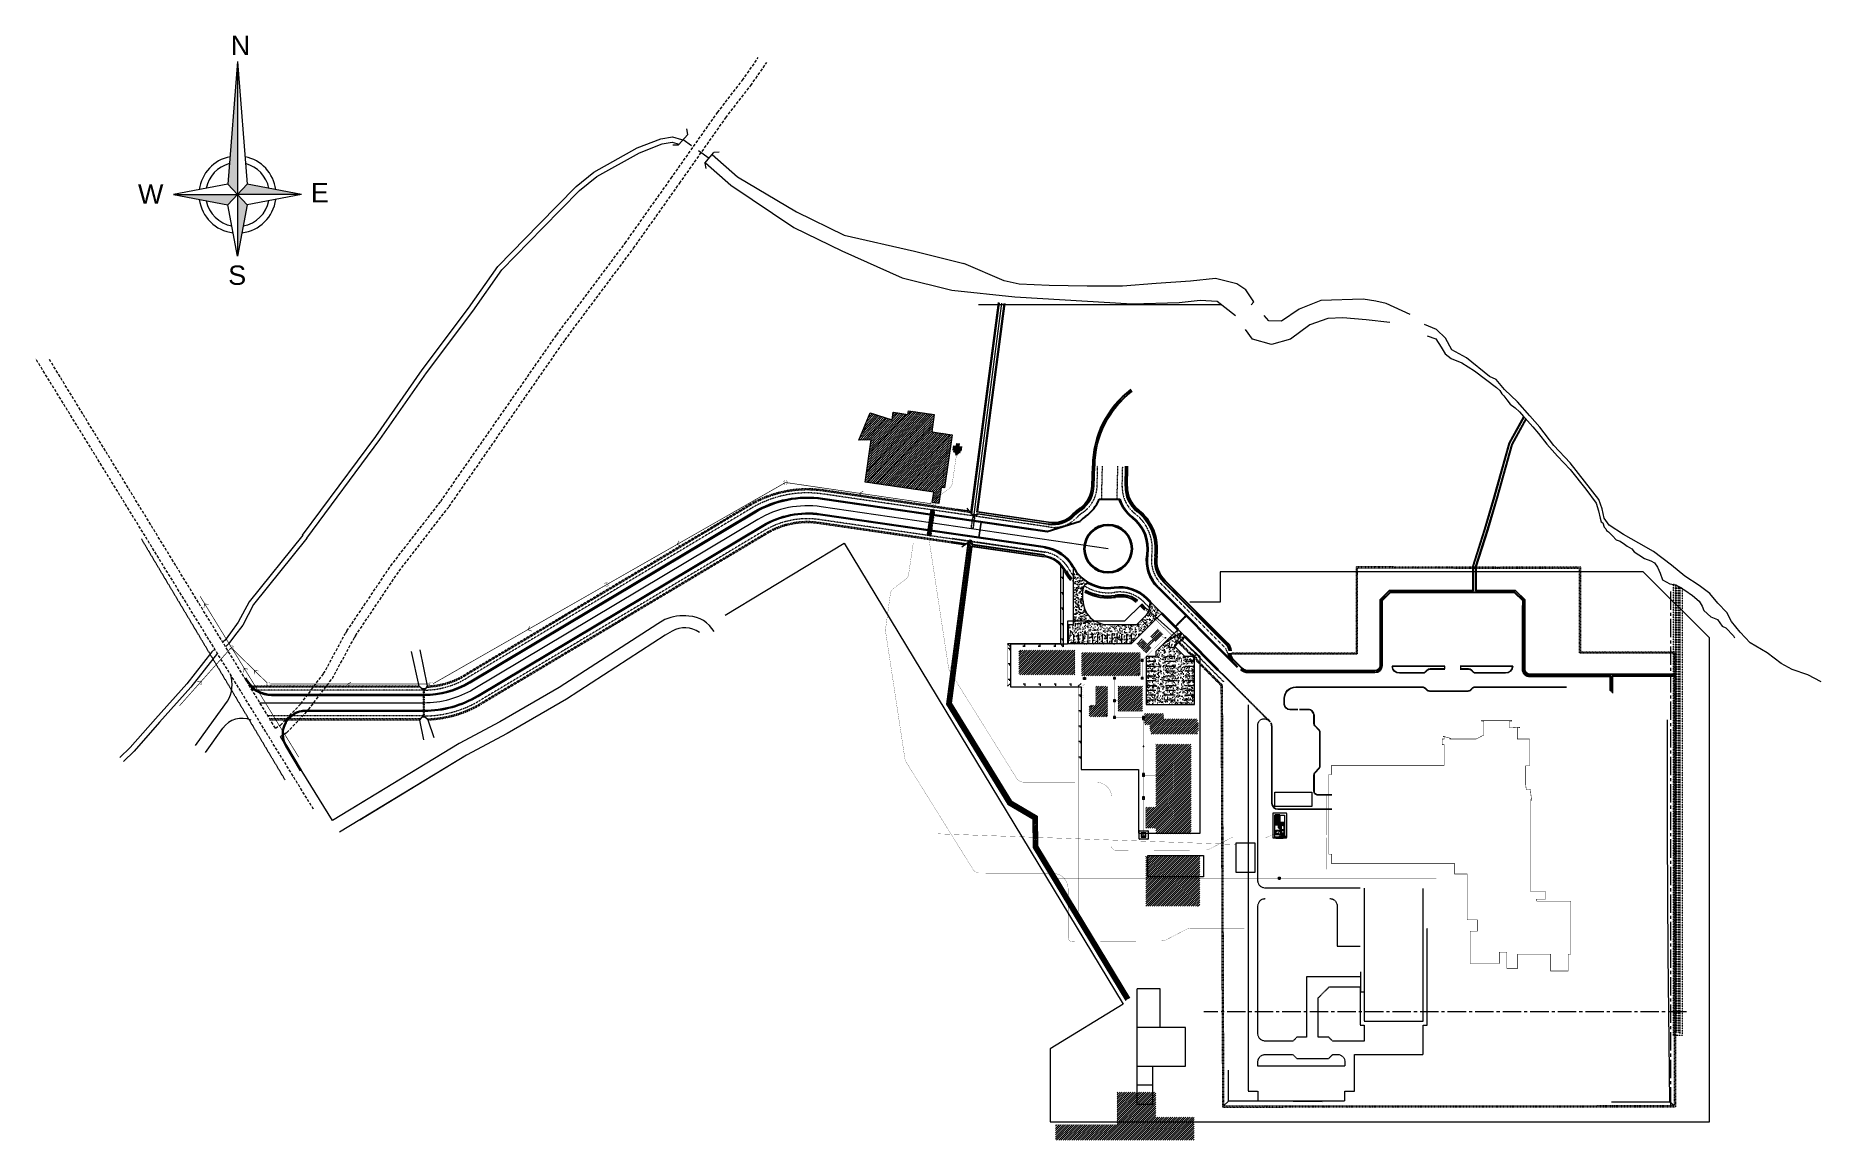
# Model space of a CAD drawing. Header units: millimetres. Extents: x 553474 to 556484, y 6145926 to 6146600.
# Drawn here: x 555558 to 556484, y 6146012 to 6146585 of the extents above; entities that cross this region are included whole.
import ezdxf

# ---------------------------------------------------------------- set-up
doc = ezdxf.new("R2010")
doc.units = ezdxf.units.MM
for name, pattern in [('( Hidden )', [0.375, 0.25, -0.125]), ('1_EDISER_PLANTA NIVEL +0.00-10-01-2014$0$AUXILIAR - PLANO LEYENDA MUROS$0$HIDDEN', [0.375, 0.25, -0.125]), ('ACAD_ISO04W100', [30, 24, -3, 0, -3]), ('ACAD_ISO10W100', [18, 12, -3, 0, -3]), ('CENTER2', [28.575, 19.05, -3.175, 3.175, -3.175]), ('DASHED', [5.5, 4, -1.5]), ('DASHED2', [9.525, 6.35, -3.175]), ('HIDDEN', [0.375, 0.25, -0.125]), ('HIDDEN2', [0.1875, 0.125, -0.0625])]:
    doc.linetypes.add(name, pattern=pattern)
doc.layers.add('8', color=8, linetype='Continuous', lineweight=0)
doc.styles.add('ARIAL', font='arial.ttf', dxfattribs={"width": 0.8})
doc.styles.get("Standard").update_dxf_attribs({"font": 'arial.ttf'})
doc.styles.add('topografia rev A (17-04-08)$0$Standard', font='txt')
doc.linetypes.add('topografia rev A (17-04-08)$0$CERCO', pattern='A,0.5,-0.005,["X",topografia rev A (17-04-08)$0$Standard,S=0.5,R=0,X=-0.1,Y=-0.25],4', length=4.505)
doc.linetypes.add('ZIGZAG', pattern='A,0.00254,-5.08,[131,ltypeshp.shx,S=5.08,R=0,X=-5.08,Y=0],-10.16,[131,ltypeshp.shx,S=5.08,R=180,X=5.08,Y=0],-5.08', length=20.32254)
pattern_1 = [(126.693552, (555764.06918, 6146257.19371), (-0.076375535, -0.0569152), []), (216.693552, (555764.06918, 6146257.19371), (0.0569152, -0.076375535), [])]
pattern_2 = [(45, (2083.9095, 0), (-0.56126600757, 0.56126600757), [])]

msp = doc.modelspace()

# ---------------------------------------------------------------- texts
at = {"layer": '8'}
for p in [(556201.698, 6146171.341, 9.796), (556132.891, 6146170.12, 9.796)]:
    msp.add_text('V.R.', height=0.1, dxfattribs=at).set_placement(p)

# ---------------------------------------------------------------- blocks, each defined once
blk = doc.blocks.new('cinsc-60')
for p, q in [((0, 0.37), (0, -0.37)), ((0.67, 0.37), (0.67, -0.37))]:
    blk.add_line(p, q)
at = {"linetype": 'DASHED2'}
for p, q in [((0.05, 0.26), (0.6, -0.27)), ((0.6, 0.26), (0.05, -0.27))]:
    blk.add_line(p, q, dxfattribs=at)
for points in [[(0.71, 0.32), (-0.05, 0.32)], [(0.71, -0.34), (-0.05, -0.34)]]:
    blk.add_lwpolyline(points)
at = {"const_width": 0.00952}
blk.add_lwpolyline([(0.63, 0.29), (0.63, -0.31), (0.03, -0.31), (0.03, 0.29)], close=True, dxfattribs=at)
at = {"linetype": 'DASHED2'}
blk.add_lwpolyline([(0.05, 0.26), (0.05, -0.27), (0.6, -0.27), (0.6, 0.26)], close=True, dxfattribs=at)
blk = doc.blocks.new('bajada-100')
at = {"linetype": 'Continuous'}
for radius in [0.0561, 0.05, 0.0531]:
    blk.add_circle((0, 0), radius, dxfattribs=at)
blk = doc.blocks.new('bacc20-60')
for p, q in [((0.23, 0.1), (-0.03, 0.1)), ((0, 0.13), (0, -0.13)), ((0.2, -0.13), (0.2, 0.13)), ((-0.03, -0.1), (0.23, -0.1))]:
    blk.add_line(p, q)
at = {"const_width": 0.06}
blk.add_lwpolyline([(0.07, 0, 1), (0.13, 0, 1)], format="xyb", close=True, dxfattribs=at)
blk.add_circle((0.1, 0), 0.1)
blk = doc.blocks.new('A$C705D3138')
h = blk.add_hatch(color=256)
h.paths.add_polyline_path([(-81.33, -111.91), (-117.11, -111.91), (-86.74, -117.61)])
h.paths.add_polyline_path([(-75.93, -117.64), (-81.33, -111.91), (-81.33, -111.91), (-81.33, -146.42)])
h.paths.add_polyline_path([(-75.92, -106.2), (-81.33, -111.91), (-45.55, -111.91)])
h.paths.add_polyline_path([(-81.33, -37.57), (-86.74, -106.2), (-81.33, -111.91)])
at = {"linetype": 'Continuous', "ltscale": 300}
for p, q in [((-81.33, -37.57), (-86.74, -106.2)), ((-81.33, -37.57), (-75.92, -106.2)), ((-81.33, -37.57), (-81.33, -146.42)), ((-86.74, -106.2), (-117.11, -111.91)), ((-75.92, -106.2), (-86.74, -117.61)), ((-81.33, -111.91), (-86.74, -106.2)), ((-45.55, -111.91), (-75.92, -106.2)), ((-117.11, -111.91), (-86.74, -117.61)), ((-81.33, -146.42), (-86.74, -117.61)), ((-45.55, -111.91), (-81.33, -111.91)), ((-75.92, -117.65), (-81.33, -111.91)), ((-75.92, -117.61), (-81.33, -146.42)), ((-45.55, -111.91), (-75.92, -117.61))]:
    blk.add_line(p, q, dxfattribs=at)
at = {"color": 0, "linetype": 'Continuous', "ltscale": 300}
blk.add_line((-117.11, -111.91), (-81.33, -111.91), dxfattribs=at)
at = {"linetype": 'Continuous', "ltscale": 300}
for radius, start, end in [(21.52, 101.2395, 172.76762), (17.84, 104.60448, 168.91046), (21.52, 7.23238, 78.7605), (17.84, 11.08954, 75.39552), (21.52, 187.23238, 263.42017), (17.84, 191.08954, 259.71628), (21.52, 276.57983, 352.76762), (17.84, 280.28372, 348.91046)]:
    blk.add_arc((-81.33, -111.91), radius, start, end, dxfattribs=at)
at = {"color": 7, "ltscale": 300, "style": 'ARIAL'}
for s, p in [('N', (-85.13, -33.97)), ('W', (-136.96, -116.98)), ('E', (-40.4, -116.26)), ('S', (-86.55, -162.38))]:
    blk.add_text(s, height=10.8, dxfattribs=at).set_placement(p)
blk = doc.blocks.new('CLOA')
at = {"const_width": 0.1875}
blk.add_lwpolyline([(-2.15625, 0, 1), (2.15625, 0, 1)], format="xyb", close=True, dxfattribs=at)
blk = doc.blocks.new('COTA_N')
for p, q in [((-1, 0), (0, 0)), ((0, 0.5), (0, -0.5))]:
    blk.add_line(p, q)
at = {"const_width": 0.065}
blk.add_lwpolyline([(0.1, 0.1), (0.3, 0.3), (0, 0), (-0.1, -0.1), (-0.3, -0.3)], dxfattribs=at)

# ---------------------------------------------------------------- hatches: boundary and pattern name
at = {"layer": '8', "linetype": 'Continuous', "lineweight": 9}
h = msp.add_hatch(dxfattribs=at)
h.set_pattern_fill('ANSI31', color=256, scale=0.25, angle=1.462425375)
h.paths.add_polyline_path([(556022.921, 6146343.139), (556023.695, 6146348.476), (555988.093, 6146353.64), (555991.27, 6146375.54), (555984.941, 6146375.518), (555990.805, 6146389.695), (556002.175, 6146385.935), (556002.753, 6146389.921), (556002.78, 6146389.917), (556002.783, 6146389.937), (556010.375, 6146388.83), (556010.65, 6146390.721), (556024.01, 6146388.783), (556022.709, 6146379.817), (556033.274, 6146378.284), (556029.272, 6146350.698), (556027.59, 6146350.942), (556026.385, 6146342.637)])
at = {"layer": '8', "lineweight": 0}
h = msp.add_hatch(dxfattribs=at)
h.set_pattern_fill('ANSI37', color=256, scale=0.03, angle=81.693552)
h.set_pattern_definition(pattern_1)
h.paths.add_polyline_path([(556022.327, 6146339.348), (556020.391, 6146326.089), (556020.618, 6146326.056), (556022.554, 6146339.315)])
h = msp.add_hatch(dxfattribs=at)
h.set_pattern_fill('ANSI37', color=256, scale=0.03, angle=81.693552)
h.set_pattern_definition(pattern_1)
h.paths.add_polyline_path([(556022.703, 6146339.293), (556020.767, 6146326.034), (556020.915, 6146326.012), (556022.851, 6146339.272)])
h = msp.add_hatch(dxfattribs=at)
h.set_pattern_fill('ANSI37', color=256, scale=0.03, angle=81.693552)
h.set_pattern_definition(pattern_1)
h.paths.add_polyline_path([(556023, 6146339.25), (556021.064, 6146325.991), (556021.212, 6146325.969), (556023.148, 6146339.228)])
h = msp.add_hatch(dxfattribs=at)
h.set_pattern_fill('ANSI37', color=256, scale=0.03, angle=81.693552)
h.set_pattern_definition(pattern_1)
h.paths.add_polyline_path([(556023.296, 6146339.207), (556021.361, 6146325.947), (556021.509, 6146325.926), (556023.445, 6146339.185)])
h = msp.add_hatch(dxfattribs=at)
h.set_pattern_fill('ANSI37', color=256, scale=0.03, angle=81.693552)
h.set_pattern_definition(pattern_1)
h.paths.add_polyline_path([(556023.593, 6146339.163), (556021.657, 6146325.904), (556021.806, 6146325.882), (556023.742, 6146339.142)])
h = msp.add_hatch(dxfattribs=at)
h.set_pattern_fill('ANSI37', color=256, scale=0.03, angle=81.693552)
h.set_pattern_definition(pattern_1)
h.paths.add_polyline_path([(556022.182, 6146325.827), (556024.118, 6146339.087), (556023.89, 6146339.12), (556021.954, 6146325.861)])
at = {"layer": '8', "lineweight": 0, "ltscale": 50}
h = msp.add_hatch(dxfattribs=at)
h.set_pattern_fill('AR-CONC', color=256, scale=0.02)
h.set_pattern_definition([(50, (3083.9095, 0), (3.6436933799, -0.3187817108), [0.381, -4.191]), (355, (3083.9095, 0), (-0.7048684285, 3.8211369048), [0.3048, -3.3528116834]), (100.4514447, (3084.213, -0.0266), (2.9388249418, 3.5023550382), [0.323800176, -3.561804892]), (46.1842, (3083.9095, 1.016), (5.421580818, -0.8408465587), [0.5715, -6.2865]), (96.63555761, (3084.3613, 0.946), (4.748082681, 4.948522492), [0.485700463, -5.342712163]), (351.18415117, (3083.9095, 1.016), (4.7480826813, 4.9485224917), [0.4571993414, -5.0291946384]), (21, (3084.4175, 0.762), (3.0322878254, -2.0453039637), [0.381, -4.191]), (326, (3084.4175, 0.762), (1.236040567, 3.6837593224), [0.3048, -3.3528]), (71.451445, (3084.6702, 0.5916), (4.2683283856, 1.6384553777), [0.323800176, -3.561798752]), (37.5, (3083.9095, 0), (0.061772065, 1.69110077746), [0, -3.31216, 0, -3.4036, 0, -3.3655]), (7.5, (3083.9095, 0), (1.3363932502, 2.00361149636), [0, -1.94056, 0, -3.23596, 0, -1.2827]), (327.5, (3082.7767, 0), (2.71181190334, -0.11457487985), [0, -1.27, 0, -3.9624, 0, -5.2578]), (317.5, (3082.2687, 0), (2.9625836277, 0.5085298207), [0, -1.651, 0, -2.63144, 0, -3.7338])])
edge = h.paths.add_edge_path()
edge.add_line((556101.108, 6146292.602), (556101.108, 6146298.216))
edge.add_arc((556104.794, 6146297.914), 3.699, 107.630063, 175.320621, ccw=False)
edge.add_line((556103.674, 6146301.439), (556099.272, 6146304.933))
edge.add_line((556099.272, 6146304.933), (556097.946, 6146306.463))
edge.add_line((556097.946, 6146306.463), (556096.803, 6146308.076))
edge.add_line((556096.803, 6146308.076), (556096.108, 6146309.247))
edge.add_line((556096.108, 6146309.247), (556096.323, 6146304.939))
edge.add_line((556096.323, 6146304.939), (556096.108, 6146303.045))
edge.add_line((556096.108, 6146303.045), (556096.108, 6146279.802))
edge.add_line((556096.108, 6146279.802), (556113.913, 6146279.802))
edge.add_line((556113.913, 6146279.802), (556111.992, 6146279.936))
edge.add_line((556111.992, 6146279.936), (556111.187, 6146280.166))
edge.add_line((556111.187, 6146280.166), (556110.137, 6146280.41))
edge.add_line((556110.137, 6146280.41), (556109.015, 6146280.755))
edge.add_line((556109.015, 6146280.755), (556108.153, 6146281.172))
edge.add_line((556108.153, 6146281.172), (556107.534, 6146281.574))
edge.add_line((556107.534, 6146281.574), (556107.225, 6146281.689))
edge.add_line((556107.225, 6146281.689), (556106.366, 6146282.264))
edge.add_line((556106.366, 6146282.264), (556105.055, 6146283.45))
edge.add_line((556105.055, 6146283.45), (556103.837, 6146284.707))
edge.add_line((556103.837, 6146284.707), (556102.999, 6146286.065))
edge.add_line((556102.999, 6146286.065), (556102.409, 6146287.056))
edge.add_line((556102.409, 6146287.056), (556101.555, 6146289.254))
edge.add_line((556101.555, 6146289.254), (556101.17, 6146290.699))
edge.add_line((556101.17, 6146290.699), (556101.098, 6146292.05))
edge.add_line((556101.098, 6146292.05), (556101.108, 6146292.602))
h = msp.add_hatch(dxfattribs=at)
h.set_pattern_fill('AR-CONC', color=256, scale=0.02)
h.set_pattern_definition([(50, (2769.909, -7.259), (3.6436933799, -0.3187817108), [0.381, -4.191]), (355, (2769.909, -7.259), (-0.7048684285, 3.8211369048), [0.3048, -3.3528116834]), (100.4514447, (2770.2127, -7.2855), (2.9388249418, 3.5023550382), [0.323800176, -3.561804892]), (46.1842, (2769.909, -6.243), (5.421580818, -0.8408465587), [0.5715, -6.2865]), (96.63555761, (2770.361, -6.313), (4.748082681, 4.948522492), [0.485700463, -5.342712163]), (351.18415117, (2769.909, -6.243), (4.7480826813, 4.9485224917), [0.4571993414, -5.0291946384]), (21, (2770.417, -6.497), (3.0322878254, -2.0453039637), [0.381, -4.191]), (326, (2770.417, -6.497), (1.236040567, 3.6837593224), [0.3048, -3.3528]), (71.451445, (2770.6697, -6.6674), (4.2683283856, 1.6384553777), [0.323800176, -3.561798752]), (37.5, (2769.909, -7.259), (0.061772065, 1.69110077746), [0, -3.31216, 0, -3.4036, 0, -3.3655]), (7.5, (2769.909, -7.259), (1.3363932502, 2.00361149636), [0, -1.94056, 0, -3.23596, 0, -1.2827]), (327.5, (2768.7762, -7.259), (2.71181190334, -0.11457487985), [0, -1.27, 0, -3.9624, 0, -5.2578]), (317.5, (2768.2682, -7.259), (2.9625836277, 0.5085298207), [0, -1.651, 0, -2.63144, 0, -3.7338])])
h.paths.add_polyline_path([(556158.905, 6146263.298), (556153.895, 6146263.303), (556148.682, 6146268.516), (556153.805, 6146273.639), (556150.265, 6146277.171), (556138.897, 6146265.803), (556138.897, 6146263.303), (556133.885, 6146263.303), (556133.885, 6146238.303), (556158.888, 6146238.285)])
h.paths.add_polyline_path([(556141.87, 6146285.548), (556135.917, 6146291.499), (556135.729, 6146288.771), (556135.196, 6146286.776), (556135.012, 6146285.778), (556129.037, 6146279.803), (556093.608, 6146279.803), (556093.608, 6146269.803), (556126.108, 6146269.803)])
at = {"layer": '8', "lineweight": 5}
h = msp.add_hatch(dxfattribs=at)
h.set_pattern_fill('ANSI31', color=256, scale=0.025, angle=-45.04223)
h.set_pattern_definition([(359.9577696107, (-4184642.67811, 2195773.125924), (5.85040796e-05, 0.0793749784395), [])])
edge = h.paths.add_edge_path()
edge.add_line((556154.859, 6146284.407), (556154.605, 6146284.662))
edge.add_line((556154.605, 6146284.662), (556154.464, 6146284.52))
edge.add_line((556154.464, 6146284.52), (556154.57, 6146284.414))
edge.add_arc((556185.096, 6146248.08), 47.456, 130.034935, 139.664081)
edge.add_line((556148.922, 6146278.796), (556148.819, 6146278.899))
edge.add_line((556148.819, 6146278.899), (556148.677, 6146278.756))
edge.add_line((556148.677, 6146278.756), (556148.938, 6146278.494))
edge.add_line((556148.938, 6146278.494), (556154.859, 6146284.407))
at = {"layer": '8', "linetype": 'Continuous', "lineweight": 5}
h = msp.add_hatch(dxfattribs=at)
h.set_pattern_fill('ANSI31', color=256, scale=0.25)
h.set_pattern_definition(pattern_2)
h.paths.add_polyline_path([(556138.379, 6146271.334), (556138.98, 6146270.733), (556142.798, 6146274.551), (556139.687, 6146277.662), (556135.869, 6146273.844), (556137.071, 6146272.642), (556134.313, 6146269.884), (556131.308, 6146272.889), (556128.621, 6146270.202), (556133.783, 6146265.04), (556136.47, 6146267.727), (556135.621, 6146268.576)])
h = msp.add_hatch(dxfattribs=at)
h.set_pattern_fill('ANSI31', color=256, scale=0.25)
h.set_pattern_definition(pattern_2)
h.paths.add_polyline_path([(556096.872, 6146266.581), (556067.892, 6146266.581), (556067.892, 6146253.804), (556096.872, 6146253.804)])
h = msp.add_hatch(dxfattribs=at)
h.set_pattern_fill('ANSI31', color=256, scale=0.25)
h.set_pattern_definition(pattern_2)
h.paths.add_polyline_path([(556130.772, 6146265.298), (556100.372, 6146265.302), (556100.37, 6146253.302), (556130.772, 6146253.298)])
h = msp.add_hatch(dxfattribs=at)
h.set_pattern_fill('ANSI31', color=256, scale=0.25)
h.set_pattern_definition(pattern_2)
h.paths.add_polyline_path([(556113.843, 6146247.802), (556107.793, 6146247.802), (556107.792, 6146238.098), (556104.362, 6146238.099), (556104.361, 6146232.049), (556113.841, 6146232.048)])
h = msp.add_hatch(dxfattribs=at)
h.set_pattern_fill('ANSI31', color=256, scale=0.25)
h.set_pattern_definition(pattern_2)
h.paths.add_polyline_path([(556132.024, 6146247.802), (556119.344, 6146247.802), (556119.344, 6146234.922), (556132.024, 6146234.922)])
h = msp.add_hatch(dxfattribs=at)
h.set_pattern_fill('ANSI31', color=256, scale=0.25)
h.set_pattern_definition(pattern_2)
h.paths.add_polyline_path([(556161.028, 6146229.054), (556160.428, 6146229.054), (556160.428, 6146230.884), (556142.878, 6146230.884), (556142.878, 6146233.654), (556133.078, 6146233.654), (556133.078, 6146227.854), (556135.728, 6146227.854), (556135.728, 6146224.854), (556136.328, 6146224.854), (556136.328, 6146223.024), (556160.428, 6146223.024), (556160.428, 6146224.854), (556161.028, 6146224.854)])
h = msp.add_hatch(dxfattribs=at)
h.set_pattern_fill('ANSI31', color=256, scale=0.25)
h.set_pattern_definition(pattern_2)
h.paths.add_polyline_path([(556157.128, 6146217.756), (556138.957, 6146217.756), (556138.957, 6146185.069), (556133.678, 6146185.069), (556133.678, 6146174.159), (556138.957, 6146174.159), (556138.957, 6146171.372), (556157.128, 6146171.372)])
h = msp.add_hatch(dxfattribs=at)
h.set_pattern_fill('ANSI31', color=256, scale=0.25)
h.set_pattern_definition(pattern_2)
h.paths.add_polyline_path([(556161.635, 6146159.716), (556133.645, 6146159.733), (556133.628, 6146133.733), (556161.628, 6146133.733)])
h = msp.add_hatch(dxfattribs=at)
h.set_pattern_fill('ANSI31', color=256, scale=0.25)
h.set_pattern_definition([(45, (2083.9179, -6e-07), (-0.56126600757, 0.56126600757), [])])
h.paths.add_polyline_path([(556158.81, 6146024.387), (556138.81, 6146024.387), (556138.81, 6146024.887), (556138.81, 6146037.387), (556118.81, 6146037.387), (556118.81, 6146020.387), (556086.81, 6146020.387), (556086.81, 6146012.387), (556158.81, 6146012.387)])

# ---------------------------------------------------------------- linework, layer by layer
at = {"layer": '8'}
for p, q in [((555896.146, 6146534.034), (555891.39, 6146528.573)), ((555893.85, 6146531.398), (555898.157, 6146528.31)), ((555896.146, 6146534.034), (555895.726, 6146536.867)), ((555888.526, 6146528.6), (555891.39, 6146528.573)), ((555901.799, 6146525.699), (555907.27, 6146521.776)), ((555905.049, 6146519.077), (555909.651, 6146524.668)), ((555912.514, 6146524.721), (555909.651, 6146524.668)), ((555905.049, 6146519.077), (555905.548, 6146516.256)), ((556033.12, 6146453.29), (556065.849, 6146449.777)), ((556065.849, 6146449.777), (556126.555, 6146446.197)), ((556150.902, 6146446.839), (556161.92, 6146448.076)), ((556161.92, 6146448.076), (556170.73, 6146447.526)), ((556046.884, 6146445.84), (556172.857, 6146445.84)), ((556126.555, 6146446.197), (556150.902, 6146446.839)), ((556170.73, 6146447.526), (556180.204, 6146440.021)), ((556105.718, 6146351.622), (556105.977, 6146362.213)), ((556106.018, 6146351.615), (556106.277, 6146362.206)), ((556106.618, 6146351.6), (556106.876, 6146362.191)), ((556106.948, 6146351.592), (556107.206, 6146362.183)), ((556122.951, 6146351.51), (556123.203, 6146361.968)), ((556123.281, 6146351.501), (556123.533, 6146361.967)), ((556123.88, 6146351.487), (556124.133, 6146361.966)), ((556124.18, 6146351.48), (556124.433, 6146361.965)), ((556255.021, 6146292.614), (556259.94, 6146297.533)), ((556255.021, 6146292.614), (556255.021, 6146258.433)), ((556255.321, 6146292.49), (556260.064, 6146297.233)), ((556255.321, 6146292.49), (556255.321, 6146258.433)), ((556255.921, 6146292.241), (556260.312, 6146296.633)), ((556255.921, 6146292.241), (556255.921, 6146258.433)), ((556256.221, 6146292.117), (556260.437, 6146296.333)), ((556256.221, 6146292.117), (556256.221, 6146258.433)), ((556303.154, 6146297.533), (556259.94, 6146297.533)), ((556325.045, 6146296.633), (556260.312, 6146296.633)), ((556303.154, 6146296.333), (556260.437, 6146296.333)), ((556324.921, 6146296.333), (556303.154, 6146296.333)), ((556325.418, 6146297.533), (556305.078, 6146297.533)), ((556329.121, 6146292.133), (556324.921, 6146296.333)), ((556329.421, 6146292.257), (556325.045, 6146296.633)), ((556330.021, 6146292.506), (556325.293, 6146297.233)), ((556330.321, 6146292.63), (556325.418, 6146297.533)), ((556329.121, 6146256.564), (556329.121, 6146292.133)), ((556329.421, 6146256.564), (556329.421, 6146292.257)), ((556330.021, 6146256.564), (556330.021, 6146292.506)), ((556330.321, 6146256.564), (556330.321, 6146292.63)), ((556328.921, 6146256.564), (556328.921, 6146289.633)), ((556329.921, 6146256.564), (556329.921, 6146289.633)), ((555757.006, 6146247.916), (555753.038, 6146265.863)), ((555761.323, 6146247.966), (555757.52, 6146266.728)), ((556131.345, 6146261.746, 9.796), (556131.345, 6146260.746, 9.796)), ((556132.345, 6146261.746, 9.796), (556131.345, 6146261.746, 9.796)), ((556132.345, 6146260.746, 9.796), (556131.345, 6146260.746, 9.796)), ((556132.353, 6146261.746), (556131.353, 6146261.746)), ((556131.353, 6146261.746), (556131.353, 6146260.746)), ((556132.353, 6146260.746), (556131.353, 6146260.746)), ((556131.545, 6146261.546, 9.796), (556131.545, 6146260.946, 9.796)), ((556132.145, 6146261.546, 9.796), (556131.545, 6146261.546, 9.796)), ((556131.545, 6146260.946, 9.796), (556132.145, 6146260.946, 9.796)), ((556131.553, 6146261.546), (556131.553, 6146260.946)), ((556132.153, 6146261.546), (556131.553, 6146261.546)), ((556131.553, 6146260.946), (556132.153, 6146260.946)), ((556132.145, 6146260.946, 9.796), (556132.145, 6146261.546, 9.796)), ((556132.153, 6146260.946), (556132.153, 6146261.546)), ((556132.353, 6146260.746), (556132.353, 6146261.746)), ((556183.445, 6146257.052), (556179.015, 6146261.482)), ((556183.657, 6146257.264), (556179.224, 6146261.697)), ((556252.421, 6146255.933), (556186.871, 6146255.933)), ((556252.421, 6146255.633), (556186.871, 6146255.633)), ((556252.421, 6146255.033), (556186.871, 6146255.033)), ((556252.421, 6146254.733), (556186.871, 6146254.733)), ((556261.433, 6146258.433), (556288.663, 6146258.433)), ((556261.633, 6146258.233), (556288.463, 6146258.233)), ((556277.335, 6146254.733), (556265.221, 6146254.733)), ((556277.335, 6146254.533), (556265.221, 6146254.533)), ((556279.356, 6146256.091), (556278.466, 6146255.202)), ((556279.497, 6146255.95), (556278.608, 6146255.06)), ((556288.463, 6146256.794), (556281.053, 6146256.794)), ((556288.663, 6146256.594), (556281.053, 6146256.594)), ((556288.463, 6146258.233), (556288.463, 6146256.794)), ((556296.663, 6146258.433), (556323.921, 6146258.433)), ((556301.001, 6146256.594), (556296.663, 6146256.594)), ((556296.863, 6146258.233), (556296.863, 6146256.794)), ((556296.863, 6146258.233), (556323.708, 6146258.233)), ((556301.001, 6146256.794), (556296.863, 6146256.794)), ((556303.446, 6146255.06), (556302.557, 6146255.95)), ((556303.588, 6146255.202), (556302.698, 6146256.091)), ((556320.121, 6146254.733), (556304.719, 6146254.733)), ((556320.121, 6146254.533), (556304.719, 6146254.533)), ((556408.39, 6146254.033), (556332.92, 6146254.033)), ((556408.39, 6146253.733), (556332.92, 6146253.733)), ((556374.447, 6146253.633), (556332.92, 6146253.633)), ((555757.647, 6146247.199), (555757.006, 6146247.916)), ((555760.785, 6146247.237), (555761.323, 6146247.966)), ((556117.996, 6146252.417, 9.796), (556116.996, 6146252.417, 9.796)), ((556116.996, 6146252.417, 9.796), (556116.996, 6146251.417, 9.796)), ((556117.005, 6146252.417), (556117.005, 6146251.417)), ((556118.005, 6146252.417), (556117.005, 6146252.417)), ((556118.005, 6146251.417), (556117.005, 6146251.417)), ((556117.196, 6146252.217, 9.796), (556117.196, 6146251.617, 9.796)), ((556117.796, 6146252.217, 9.796), (556117.196, 6146252.217, 9.796)), ((556117.196, 6146251.617, 9.796), (556117.796, 6146251.617, 9.796)), ((556117.205, 6146252.217), (556117.205, 6146251.617)), ((556117.805, 6146252.217), (556117.205, 6146252.217)), ((556117.205, 6146251.617), (556117.805, 6146251.617)), ((556117.796, 6146251.617, 9.796), (556117.796, 6146252.217, 9.796)), ((556117.805, 6146251.617), (556117.805, 6146252.217)), ((556118.005, 6146251.417), (556118.005, 6146252.417)), ((556132.345, 6146252.417, 9.796), (556131.345, 6146252.417, 9.796)), ((556131.345, 6146252.417, 9.796), (556131.345, 6146251.417, 9.796)), ((556132.345, 6146251.417, 9.796), (556131.345, 6146251.417, 9.796)), ((556132.353, 6146252.417), (556131.353, 6146252.417)), ((556131.353, 6146252.417), (556131.353, 6146251.417)), ((556132.353, 6146251.417), (556131.353, 6146251.417)), ((556132.145, 6146252.217, 9.796), (556131.545, 6146252.217, 9.796)), ((556131.545, 6146252.217, 9.796), (556131.545, 6146251.617, 9.796)), ((556131.545, 6146251.617, 9.796), (556132.145, 6146251.617, 9.796)), ((556131.553, 6146252.217), (556131.553, 6146251.617)), ((556132.153, 6146252.217), (556131.553, 6146252.217)), ((556131.553, 6146251.617), (556132.153, 6146251.617)), ((556132.145, 6146251.617, 9.796), (556132.145, 6146252.217, 9.796)), ((556132.153, 6146251.617), (556132.153, 6146252.217)), ((556132.345, 6146251.417, 9.796), (556132.345, 6146252.417, 9.796)), ((556132.353, 6146251.417), (556132.353, 6146252.417)), ((556174.628, 6146252.717), (556185.139, 6146242.206)), ((556174.794, 6146252.834), (556185.28, 6146242.348)), ((556374.947, 6146253.133), (556332.92, 6146253.133)), ((556374.647, 6146252.833), (556332.92, 6146252.833)), ((556374.447, 6146252.633), (556332.92, 6146252.633)), ((556374.447, 6146245.633), (556374.447, 6146252.633)), ((556374.647, 6146252.833), (556374.947, 6146253.133)), ((556374.647, 6146245.433), (556374.647, 6146252.833)), ((556374.947, 6146245.133), (556374.947, 6146253.133)), ((556375.547, 6146244.533), (556375.547, 6146253.133)), ((556408.39, 6146253.133), (556375.547, 6146253.133)), ((556375.547, 6146253.122), (556375.832, 6146252.833)), ((556408.39, 6146252.833), (556375.832, 6146252.833)), ((556375.847, 6146244.233), (556375.847, 6146252.833)), ((556117.996, 6146240.795, 9.796), (556116.996, 6146240.795, 9.796)), ((556116.996, 6146240.795, 9.796), (556116.996, 6146239.795, 9.796)), ((556117.996, 6146239.795, 9.796), (556116.996, 6146239.795, 9.796)), ((556118.004, 6146240.795), (556117.004, 6146240.795)), ((556117.004, 6146240.795), (556117.004, 6146239.795)), ((556118.004, 6146239.795), (556117.004, 6146239.795)), ((556117.996, 6146239.795, 9.796), (556117.996, 6146240.795, 9.796)), ((556118.004, 6146239.795), (556118.004, 6146240.795)), ((555757.713, 6146231.02), (555757.094, 6146230.316)), ((555757.094, 6146230.316), (555759.145, 6146220.099)), ((555760.911, 6146231.094), (555761.49, 6146230.357)), ((555761.49, 6146230.357), (555764.504, 6146221.231)), ((556116.996, 6146232.074, 9.796), (556116.996, 6146231.074, 9.796)), ((556117.996, 6146232.074, 9.796), (556116.996, 6146232.074, 9.796)), ((556117.996, 6146231.074, 9.796), (556116.996, 6146231.074, 9.796)), ((556118.005, 6146232.074), (556117.005, 6146232.074)), ((556117.005, 6146232.074), (556117.005, 6146231.074)), ((556118.005, 6146231.074), (556117.005, 6146231.074)), ((556117.196, 6146231.874, 9.796), (556117.196, 6146231.274, 9.796)), ((556117.796, 6146231.874, 9.796), (556117.196, 6146231.874, 9.796)), ((556117.196, 6146231.274, 9.796), (556117.796, 6146231.274, 9.796)), ((556117.805, 6146231.874), (556117.205, 6146231.874)), ((556117.205, 6146231.874), (556117.205, 6146231.274)), ((556117.205, 6146231.274), (556117.805, 6146231.274)), ((556117.796, 6146231.274, 9.796), (556117.796, 6146231.874, 9.796)), ((556117.805, 6146231.274), (556117.805, 6146231.874)), ((556117.996, 6146231.074, 9.796), (556117.996, 6146232.074, 9.796)), ((556118.005, 6146231.074), (556118.005, 6146232.074)), ((556132.995, 6146232.103, 9.796), (556131.995, 6146232.103, 9.796)), ((556131.995, 6146232.074, 9.796), (556131.995, 6146230.635, 9.796)), ((556132.995, 6146231.074, 9.796), (556131.995, 6146231.074, 9.796)), ((556131.995, 6146230.635, 9.796), (556132.998, 6146230.635, 9.796)), ((556132.004, 6146232.074), (556132.004, 6146230.635)), ((556132.795, 6146231.903, 9.796), (556132.195, 6146231.903, 9.796)), ((556132.195, 6146231.903, 9.796), (556132.195, 6146231.303, 9.796)), ((556132.195, 6146231.274, 9.796), (556132.795, 6146231.274, 9.796)), ((556132.204, 6146231.903), (556132.204, 6146231.303)), ((556132.795, 6146231.274, 9.796), (556132.795, 6146231.874, 9.796)), ((556132.995, 6146230.663, 9.796), (556132.995, 6146232.074, 9.796)), ((556196.119, 6146231.226), (556198.048, 6146229.297)), ((556196.876, 6146230.751), (556198.187, 6146229.441)), ((556198.899, 6146227.32), (556198.899, 6146187.268)), ((556199.099, 6146227.319), (556199.099, 6146187.268)), ((556131.997, 6146202.52, 9.796), (556131.997, 6146201.081, 9.796)), ((556132.997, 6146202.52, 9.796), (556131.997, 6146202.52, 9.796)), ((556132.997, 6146201.081, 9.796), (556131.997, 6146201.081, 9.796)), ((556132.797, 6146201.881, 9.796), (556132.197, 6146201.881, 9.796)), ((556132.197, 6146201.881, 9.796), (556132.197, 6146201.281, 9.796)), ((556132.197, 6146201.281, 9.796), (556132.797, 6146201.281, 9.796)), ((556132.797, 6146201.281, 9.796), (556132.797, 6146201.881, 9.796)), ((556132.997, 6146201.081, 9.796), (556132.997, 6146202.52, 9.796)), ((556132.997, 6146190.455, 9.796), (556131.997, 6146190.455, 9.796)), ((556131.997, 6146190.455, 9.796), (556131.997, 6146189.016, 9.796)), ((556132.997, 6146189.016, 9.796), (556131.997, 6146189.016, 9.796)), ((556132.997, 6146189.016, 9.796), (556132.997, 6146190.455, 9.796)), ((556200.752, 6146180.741), (556200.702, 6146180.741)), ((556200.702, 6146180.741), (556200.702, 6146180.666)), ((556200.702, 6146180.666), (556200.752, 6146180.666)), ((556200.752, 6146180.121), (556200.702, 6146180.121)), ((556200.702, 6146180.121), (556200.702, 6146180.046)), ((556200.702, 6146180.046), (556200.752, 6146180.046)), ((556203.152, 6146181.093), (556200.752, 6146181.093)), ((556200.752, 6146181.093), (556200.752, 6146176.593)), ((556203.152, 6146181.089), (556200.752, 6146181.089)), ((556200.757, 6146181.093), (556200.757, 6146176.593)), ((556202.052, 6146180.969), (556200.757, 6146180.969)), ((556202.052, 6146180.965), (556200.757, 6146180.965)), ((556202.047, 6146180.743), (556200.757, 6146180.743)), ((556202.047, 6146180.739), (556200.757, 6146180.739)), ((556202.047, 6146180.396), (556200.757, 6146180.396)), ((556202.047, 6146180.391), (556200.757, 6146180.391)), ((556202.047, 6146179.776), (556200.757, 6146179.776)), ((556202.047, 6146179.771), (556200.757, 6146179.771)), ((556200.952, 6146180.245), (556200.952, 6146179.695)), ((556201.502, 6146180.245), (556200.952, 6146180.245)), ((556200.952, 6146179.695), (556201.502, 6146179.695)), ((556201.354, 6146180.965), (556201.354, 6146180.743)), ((556201.354, 6146180.739), (556201.354, 6146177.739)), ((556201.402, 6146181.093), (556201.402, 6146181.143)), ((556201.402, 6146181.143), (556201.477, 6146181.143)), ((556201.477, 6146181.143), (556201.477, 6146181.093)), ((556201.486, 6146180.383), (556202.141, 6146180.383)), ((556201.486, 6146180.317), (556202.141, 6146180.317)), ((556201.502, 6146179.695), (556201.502, 6146180.245)), ((556201.624, 6146180.965), (556201.624, 6146180.743)), ((556201.624, 6146180.739), (556201.624, 6146180.383)), ((556201.624, 6146180.317), (556201.624, 6146179.143)), ((556202.047, 6146176.593), (556202.047, 6146180.969)), ((556202.052, 6146176.593), (556202.052, 6146181.089)), ((556202.349, 6146180.792), (556202.052, 6146180.792)), ((556202.352, 6146180.789), (556202.052, 6146180.789)), ((556203.147, 6146180.396), (556202.052, 6146180.396)), ((556203.147, 6146180.391), (556202.052, 6146180.391)), ((556203.147, 6146179.776), (556202.052, 6146179.776)), ((556203.147, 6146179.771), (556202.052, 6146179.771)), ((556202.099, 6146184.268), (556230.122, 6146184.268)), ((556202.099, 6146184.068), (556230.122, 6146184.068)), ((556202.141, 6146180.317), (556202.141, 6146180.383)), ((556202.349, 6146180.792), (556202.349, 6146181.089)), ((556202.352, 6146180.789), (556202.352, 6146181.089)), ((556202.477, 6146181.093), (556202.477, 6146181.143)), ((556202.477, 6146181.143), (556202.552, 6146181.143)), ((556202.552, 6146181.143), (556202.552, 6146181.093)), ((556203.147, 6146176.593), (556203.147, 6146181.093)), ((556203.152, 6146176.593), (556203.152, 6146181.093)), ((556203.152, 6146180.741), (556203.202, 6146180.741)), ((556203.202, 6146180.666), (556203.152, 6146180.666)), ((556203.152, 6146180.121), (556203.202, 6146180.121)), ((556203.202, 6146180.046), (556203.152, 6146180.046)), ((556203.202, 6146180.741), (556203.202, 6146180.666)), ((556203.202, 6146180.121), (556203.202, 6146180.046)), ((556132.417, 6146171.893, 9.796), (556132.417, 6146171.637, 9.796)), ((556132.577, 6146171.893, 9.796), (556132.577, 6146171.637, 9.796)), ((556200.752, 6146179.501), (556200.702, 6146179.501)), ((556200.702, 6146179.501), (556200.702, 6146179.426)), ((556200.702, 6146179.426), (556200.752, 6146179.426)), ((556200.702, 6146178.806), (556200.702, 6146178.881)), ((556200.702, 6146178.881), (556200.752, 6146178.881)), ((556200.752, 6146178.806), (556200.702, 6146178.806)), ((556200.702, 6146178.186), (556200.702, 6146178.261)), ((556200.702, 6146178.261), (556200.752, 6146178.261)), ((556200.752, 6146178.186), (556200.702, 6146178.186)), ((556200.702, 6146177.566), (556200.702, 6146177.641)), ((556200.702, 6146177.641), (556200.752, 6146177.641)), ((556200.752, 6146177.566), (556200.702, 6146177.566)), ((556200.702, 6146176.946), (556200.702, 6146177.021)), ((556200.702, 6146177.021), (556200.752, 6146177.021)), ((556200.752, 6146176.946), (556200.702, 6146176.946)), ((556203.152, 6146176.598), (556200.752, 6146176.598)), ((556203.152, 6146176.593), (556200.752, 6146176.593)), ((556202.047, 6146179.156), (556200.757, 6146179.156)), ((556202.047, 6146179.151), (556200.757, 6146179.151)), ((556202.047, 6146178.536), (556200.757, 6146178.536)), ((556202.047, 6146178.531), (556200.757, 6146178.531)), ((556201.43, 6146177.922), (556200.757, 6146177.922)), ((556202.047, 6146177.916), (556200.757, 6146177.916)), ((556202.047, 6146177.911), (556200.757, 6146177.911)), ((556201.43, 6146177.839), (556200.757, 6146177.839)), ((556201.43, 6146177.739), (556200.757, 6146177.739)), ((556201.43, 6146177.734), (556200.757, 6146177.734)), ((556201.43, 6146177.509), (556200.757, 6146177.509)), ((556201.43, 6146177.505), (556200.757, 6146177.505)), ((556202.047, 6146177.389), (556200.757, 6146177.389)), ((556202.047, 6146177.385), (556200.757, 6146177.385)), ((556200.802, 6146176.593), (556200.802, 6146175.993)), ((556200.802, 6146175.99), (556203.102, 6146175.99)), ((556200.805, 6146176.593), (556200.805, 6146175.996)), ((556200.805, 6146175.993), (556203.099, 6146175.993)), ((556200.851, 6146177.389), (556200.851, 6146177.391)), ((556200.851, 6146177.391), (556200.961, 6146177.391)), ((556200.851, 6146176.598), (556200.851, 6146177.385)), ((556200.851, 6146176.593), (556200.851, 6146176.535)), ((556200.851, 6146176.535), (556200.961, 6146176.535)), ((556200.906, 6146176.668), (556200.906, 6146176.449)), ((556200.952, 6146179.12), (556200.952, 6146178.57)), ((556201.502, 6146179.12), (556200.952, 6146179.12)), ((556200.952, 6146178.57), (556201.502, 6146178.57)), ((556200.952, 6146177.99), (556200.952, 6146177.44)), ((556201.502, 6146177.99), (556200.952, 6146177.99)), ((556200.952, 6146177.44), (556201.502, 6146177.44)), ((556200.961, 6146177.391), (556200.961, 6146177.389)), ((556200.961, 6146176.598), (556200.961, 6146177.385)), ((556200.961, 6146176.593), (556200.961, 6146176.535)), ((556201.102, 6146176.593), (556201.102, 6146176.196)), ((556201.102, 6146176.196), (556201.105, 6146176.196)), ((556201.105, 6146176.593), (556201.105, 6146176.196)), ((556201.153, 6146171.294, 9.796), (556201.525, 6146171.294, 9.796)), ((556201.153, 6146171.134, 9.796), (556201.525, 6146171.134, 9.796)), ((556201.354, 6146177.734), (556201.354, 6146177.509)), ((556201.354, 6146177.385), (556201.354, 6146176.598)), ((556201.402, 6146175.99), (556201.402, 6146175.94)), ((556201.402, 6146175.94), (556201.477, 6146175.94)), ((556201.751, 6146171.244, 9.796), (556201.411, 6146171.244, 9.796)), ((556201.751, 6146171.184, 9.796), (556201.411, 6146171.184, 9.796)), ((556201.43, 6146177.954), (556201.43, 6146177.475)), ((556201.43, 6146177.475), (556201.496, 6146177.475)), ((556201.432, 6146176.39), (556201.432, 6146175.99)), ((556201.435, 6146176.39), (556201.432, 6146176.39)), ((556201.435, 6146176.39), (556201.435, 6146175.993)), ((556201.477, 6146175.94), (556201.477, 6146175.99)), ((556201.486, 6146179.143), (556202.141, 6146179.143)), ((556201.486, 6146179.077), (556202.141, 6146179.077)), ((556201.496, 6146177.954), (556201.496, 6146177.475)), ((556202.047, 6146177.922), (556201.496, 6146177.922)), ((556202.047, 6146177.839), (556201.496, 6146177.839)), ((556202.047, 6146177.739), (556201.496, 6146177.739)), ((556202.047, 6146177.734), (556201.496, 6146177.734)), ((556202.047, 6146177.509), (556201.496, 6146177.509)), ((556202.047, 6146177.505), (556201.496, 6146177.505)), ((556201.502, 6146178.57), (556201.502, 6146179.12)), ((556201.502, 6146177.44), (556201.502, 6146177.99)), ((556201.534, 6146177.987), (556202.141, 6146177.987)), ((556201.534, 6146177.921), (556202.141, 6146177.921)), ((556201.624, 6146179.077), (556201.624, 6146177.903)), ((556201.624, 6146177.837), (556201.624, 6146177.739)), ((556201.624, 6146177.734), (556201.624, 6146177.509)), ((556201.624, 6146177.385), (556201.624, 6146176.598)), ((556201.751, 6146171.138, 9.796), (556201.751, 6146171.29, 9.796)), ((556201.751, 6146171.29, 9.796), (556201.77, 6146171.29, 9.796)), ((556201.77, 6146171.138, 9.796), (556201.751, 6146171.138, 9.796)), ((556201.762, 6146176.593), (556201.762, 6146176.196)), ((556201.762, 6146176.196), (556201.765, 6146176.196)), ((556201.765, 6146176.593), (556201.765, 6146176.196)), ((556201.77, 6146171.29, 9.796), (556201.77, 6146171.138, 9.796)), ((556201.77, 6146171.271, 9.796), (556201.816, 6146171.233, 9.796)), ((556201.816, 6146171.195, 9.796), (556201.77, 6146171.157, 9.796)), ((556201.84, 6146171.244, 9.796), (556201.84, 6146171.244, 9.796)), ((556201.91, 6146171.271, 9.796), (556201.863, 6146171.233, 9.796)), ((556201.863, 6146171.195, 9.796), (556201.91, 6146171.157, 9.796)), ((556201.91, 6146171.29, 9.796), (556201.91, 6146171.138, 9.796)), ((556201.929, 6146171.29, 9.796), (556201.91, 6146171.29, 9.796)), ((556201.91, 6146171.138, 9.796), (556201.929, 6146171.138, 9.796)), ((556201.929, 6146171.138, 9.796), (556201.929, 6146171.29, 9.796)), ((556202.227, 6146171.244, 9.796), (556201.929, 6146171.244, 9.796)), ((556202.227, 6146171.184, 9.796), (556201.929, 6146171.184, 9.796)), ((556203.147, 6146179.156), (556202.052, 6146179.156)), ((556203.147, 6146179.151), (556202.052, 6146179.151)), ((556203.147, 6146178.536), (556202.052, 6146178.536)), ((556203.147, 6146178.531), (556202.052, 6146178.531)), ((556203.147, 6146177.916), (556202.052, 6146177.916)), ((556203.147, 6146177.911), (556202.052, 6146177.911)), ((556203.147, 6146177.296), (556202.052, 6146177.296)), ((556203.147, 6146177.291), (556202.052, 6146177.291)), ((556202.092, 6146176.39), (556202.092, 6146175.99)), ((556202.095, 6146176.39), (556202.092, 6146176.39)), ((556202.095, 6146176.39), (556202.095, 6146175.993)), ((556202.141, 6146179.077), (556202.141, 6146179.143)), ((556202.141, 6146177.921), (556202.141, 6146177.987)), ((556202.549, 6146171.214, 9.796), (556202.171, 6146171.214, 9.796)), ((556202.227, 6146171.265, 9.796), (556202.227, 6146171.145, 9.796)), ((556202.272, 6146171.144, 9.796), (556202.272, 6146171.153, 9.796)), ((556202.402, 6146177.397), (556202.952, 6146177.397)), ((556202.402, 6146176.847), (556202.402, 6146177.397)), ((556202.952, 6146176.847), (556202.402, 6146176.847)), ((556202.422, 6146176.593), (556202.422, 6146176.196)), ((556202.422, 6146176.196), (556202.425, 6146176.196)), ((556202.425, 6146176.593), (556202.425, 6146176.196)), ((556202.428, 6146171.339, 9.796), (556202.428, 6146171.087, 9.796)), ((556202.477, 6146175.99), (556202.477, 6146175.94)), ((556202.477, 6146175.94), (556202.552, 6146175.94)), ((556202.499, 6146176.571), (556203.049, 6146176.571)), ((556202.499, 6146176.021), (556202.499, 6146176.571)), ((556203.049, 6146176.021), (556202.499, 6146176.021)), ((556202.519, 6146171.255, 9.796), (556202.519, 6146171.17, 9.796)), ((556202.552, 6146175.94), (556202.552, 6146175.99)), ((556202.565, 6146171.076, 9.796), (556202.563, 6146171.076, 9.796)), ((556202.752, 6146176.39), (556202.752, 6146175.99)), ((556202.755, 6146176.39), (556202.752, 6146176.39)), ((556202.755, 6146176.39), (556202.755, 6146175.993)), ((556202.833, 6146173.114, 9.796), (556202.833, 6146172.857, 9.796)), ((556203.147, 6146176.997), (556202.847, 6146176.997)), ((556202.847, 6146176.598), (556202.847, 6146176.997)), ((556202.847, 6146176.012), (556202.847, 6146175.785)), ((556202.957, 6146176.012), (556202.847, 6146176.012)), ((556202.847, 6146174.257), (556202.957, 6146174.257)), ((556202.85, 6146176.598), (556202.85, 6146176.993)), ((556203.147, 6146176.993), (556202.85, 6146176.993)), ((556202.952, 6146177.397), (556202.952, 6146176.847)), ((556202.957, 6146176.012), (556202.957, 6146175.785)), ((556202.993, 6146173.114, 9.796), (556202.993, 6146172.857, 9.796)), ((556203.049, 6146176.571), (556203.049, 6146176.021)), ((556203.099, 6146175.996), (556203.099, 6146176.593)), ((556203.102, 6146175.993), (556203.102, 6146176.593)), ((556203.102, 6146176.319), (556203.172, 6146176.319)), ((556203.102, 6146176.268), (556203.172, 6146176.268)), ((556203.147, 6146176.74), (556203.147, 6146176.841)), ((556203.152, 6146179.501), (556203.202, 6146179.501)), ((556203.202, 6146179.426), (556203.152, 6146179.426)), ((556203.202, 6146178.881), (556203.152, 6146178.881)), ((556203.152, 6146178.806), (556203.202, 6146178.806)), ((556203.202, 6146178.261), (556203.152, 6146178.261)), ((556203.152, 6146178.186), (556203.202, 6146178.186)), ((556203.202, 6146177.641), (556203.152, 6146177.641)), ((556203.152, 6146177.566), (556203.202, 6146177.566)), ((556203.202, 6146177.021), (556203.152, 6146177.021)), ((556203.152, 6146176.946), (556203.202, 6146176.946)), ((556203.152, 6146176.919), (556203.222, 6146176.919)), ((556203.152, 6146176.868), (556203.222, 6146176.868)), ((556203.152, 6146176.719), (556203.222, 6146176.719)), ((556203.152, 6146176.668), (556203.222, 6146176.668)), ((556203.172, 6146176.319), (556203.172, 6146176.268)), ((556203.202, 6146179.501), (556203.202, 6146179.426)), ((556203.202, 6146178.806), (556203.202, 6146178.881)), ((556203.202, 6146178.186), (556203.202, 6146178.261)), ((556203.202, 6146177.566), (556203.202, 6146177.641)), ((556203.202, 6146176.946), (556203.202, 6146177.021)), ((556203.222, 6146176.919), (556203.222, 6146176.868)), ((556203.222, 6146176.719), (556203.222, 6146176.668)), ((556204.002, 6146177.093), (556204.602, 6146176.493)), ((556204.002, 6146176.493), (556204.602, 6146177.093)), ((556204.402, 6146176.193), (556205.002, 6146175.593)), ((556204.402, 6146175.593), (556205.002, 6146176.193)), ((556204.402, 6146173.493), (556205.002, 6146172.893)), ((556204.402, 6146172.893), (556205.002, 6146173.493)), ((556204.402, 6146171.493), (556205.002, 6146170.893)), ((556204.402, 6146170.893), (556205.002, 6146171.493)), ((556204.402, 6146170.293), (556205.002, 6146169.693)), ((556204.402, 6146169.693), (556205.002, 6146170.293)), ((556132.284, 6146169.856, 9.796), (556132.287, 6146169.856, 9.796)), ((556132.301, 6146169.994, 9.796), (556132.678, 6146169.994, 9.796)), ((556132.331, 6146170.034, 9.796), (556132.331, 6146169.95, 9.796)), ((556132.422, 6146170.118, 9.796), (556132.422, 6146169.867, 9.796)), ((556132.578, 6146169.923, 9.796), (556132.578, 6146169.932, 9.796)), ((556132.623, 6146170.045, 9.796), (556132.623, 6146169.924, 9.796)), ((556132.623, 6146170.024, 9.796), (556132.921, 6146170.024, 9.796)), ((556132.623, 6146169.964, 9.796), (556132.921, 6146169.964, 9.796)), ((556132.921, 6146169.918, 9.796), (556132.921, 6146170.07, 9.796)), ((556132.921, 6146170.07, 9.796), (556132.94, 6146170.07, 9.796)), ((556132.94, 6146169.918, 9.796), (556132.921, 6146169.918, 9.796)), ((556132.94, 6146170.07, 9.796), (556132.94, 6146169.918, 9.796)), ((556132.94, 6146170.051, 9.796), (556132.986, 6146170.013, 9.796)), ((556132.986, 6146169.975, 9.796), (556132.94, 6146169.937, 9.796)), ((556133.01, 6146170.024, 9.796), (556133.01, 6146170.024, 9.796)), ((556133.08, 6146170.051, 9.796), (556133.033, 6146170.013, 9.796)), ((556133.033, 6146169.975, 9.796), (556133.08, 6146169.937, 9.796)), ((556133.08, 6146170.07, 9.796), (556133.08, 6146169.918, 9.796)), ((556133.099, 6146170.07, 9.796), (556133.08, 6146170.07, 9.796)), ((556133.08, 6146169.918, 9.796), (556133.099, 6146169.918, 9.796)), ((556133.099, 6146169.918, 9.796), (556133.099, 6146170.07, 9.796)), ((556133.099, 6146170.024, 9.796), (556133.438, 6146170.024, 9.796)), ((556133.099, 6146169.964, 9.796), (556133.438, 6146169.964, 9.796)), ((556133.697, 6146170.073, 9.796), (556133.324, 6146170.073, 9.796)), ((556133.697, 6146169.913, 9.796), (556133.324, 6146169.913, 9.796)), ((556204.894, 6146168.893, 9.796), (556201.094, 6146168.893, 9.796)), ((556202.4, 6146148.775, 9.796), (556203.4, 6146148.775, 9.796)), ((556202.4, 6146147.775, 9.796), (556202.4, 6146148.775, 9.796)), ((556202.4, 6146147.775, 9.796), (556203.4, 6146147.775, 9.796)), ((556203.4, 6146148.775, 9.796), (556203.4, 6146147.775, 9.796)), ((556176.532, 6146032.591), (556173.982, 6146030.198)), ((556405.443, 6146032.256), (556407.687, 6146030.331))]:
    msp.add_line(p, q, dxfattribs=at)
at = {"layer": '8', "lineweight": 211}
for p, q in [((556034.898, 6146370.174), (556035.229, 6146372.551)), ((556035.418, 6146370.102), (556034.898, 6146370.174)), ((556035.124, 6146370.345), (556035.4, 6146372.325)), ((556035.646, 6146370.272), (556035.124, 6146370.345)), ((556035.229, 6146372.551), (556037.111, 6146372.289)), ((556035.241, 6146371.187), (556036.726, 6146370.98)), ((556035.418, 6146370.102), (556035.266, 6146369.012)), ((556036.108, 6146368.895), (556035.266, 6146369.012)), ((556035.517, 6146370.088), (556035.379, 6146369.097)), ((556036.023, 6146369.008), (556035.379, 6146369.097)), ((556035.4, 6146372.325), (556036.885, 6146372.118)), ((556035.618, 6146370.074), (556035.517, 6146370.088)), ((556035.524, 6146370.669), (556035.533, 6146370.715)), ((556035.533, 6146370.715), (556035.596, 6146370.703)), ((556035.534, 6146370.72), (556035.597, 6146370.708)), ((556035.689, 6146370.379), (556035.584, 6146369.627)), ((556035.587, 6146370.657), (556035.596, 6146370.703)), ((556035.61, 6146369.594), (556035.739, 6146369.575)), ((556035.646, 6146370.272), (556035.618, 6146370.074)), ((556035.618, 6146370.074), (556036.052, 6146370.013)), ((556035.646, 6146370.272), (556036.08, 6146370.211)), ((556035.752, 6146370.373), (556035.655, 6146369.681)), ((556035.848, 6146370.359), (556035.667, 6146369.057)), ((556035.681, 6146369.647), (556035.748, 6146369.638)), ((556035.689, 6146370.379), (556035.752, 6146370.373)), ((556035.911, 6146370.354), (556035.729, 6146369.049)), ((556035.801, 6146369.566), (556035.927, 6146369.548)), ((556035.81, 6146369.629), (556035.874, 6146369.62)), ((556035.848, 6146370.359), (556035.911, 6146370.354)), ((556036.003, 6146370.331), (556035.908, 6146369.645)), ((556036.066, 6146370.325), (556035.961, 6146369.574)), ((556036.003, 6146370.331), (556036.066, 6146370.325)), ((556036.161, 6146369.998), (556036.023, 6146369.008)), ((556036.08, 6146370.211), (556036.052, 6146370.013)), ((556036.161, 6146369.998), (556036.052, 6146370.013)), ((556036.609, 6146370.138), (556036.08, 6146370.211)), ((556036.26, 6146369.984), (556036.108, 6146368.895)), ((556036.246, 6146370.552), (556036.259, 6146370.618)), ((556036.322, 6146370.605), (556036.259, 6146370.618)), ((556036.323, 6146370.61), (556036.26, 6146370.623)), ((556036.78, 6146369.912), (556036.26, 6146369.984)), ((556036.309, 6146370.539), (556036.322, 6146370.605)), ((556036.885, 6146372.118), (556036.609, 6146370.138)), ((556037.111, 6146372.289), (556036.78, 6146369.912))]:
    msp.add_line(p, q, dxfattribs=at)
at = {"layer": '8', "linetype": 'HIDDEN', "lineweight": 18, "ltscale": 0.5}
for p, q in [((556108.447, 6146351.548), (556108.706, 6146362.147)), ((556110.783, 6146344.772), (556111.205, 6146362.086)), ((556118.785, 6146344.772), (556119.203, 6146361.891)), ((556121.443, 6146351.231), (556121.702, 6146361.83)), ((556132.597, 6146291.562), (556135.537, 6146288.624))]:
    msp.add_line(p, q, dxfattribs=at)
at = {"layer": '8', "linetype": 'HIDDEN2', "lineweight": 0, "ltscale": 0.25}
for p, q in [((556022.554, 6146339.315), (556020.618, 6146326.056)), ((556022.703, 6146339.293), (556020.767, 6146326.034)), ((556022.851, 6146339.272), (556020.915, 6146326.012)), ((556023, 6146339.25), (556021.064, 6146325.991)), ((556023.148, 6146339.228), (556021.212, 6146325.969)), ((556023.296, 6146339.207), (556021.361, 6146325.947)), ((556023.445, 6146339.185), (556021.509, 6146325.926)), ((556023.593, 6146339.163), (556021.657, 6146325.904)), ((556023.742, 6146339.142), (556021.806, 6146325.882)), ((556023.89, 6146339.12), (556021.954, 6146325.861))]:
    msp.add_line(p, q, dxfattribs=at)
at = {"layer": '8', "lineweight": 25}
msp.add_line((556082.52, 6146328.034), (556099.611, 6146333.484), dxfattribs=at)
at = {"layer": '8', "linetype": 'HIDDEN'}
for p, q in [((555612.876, 6146324.242), (555687.273, 6146199.38)), ((556185.13, 6146242.206), (556197.276, 6146230.061)), ((556186.813, 6146238.144), (556186.813, 6146037.858)), ((556191.821, 6146146.953), (556191.821, 6146227.798)), ((556244.892, 6146143.153), (556195.613, 6146143.153)), ((556246.883, 6146143.153), (556246.883, 6146074.153)), ((556277.483, 6146074.153), (556277.483, 6146143.153)), ((556191.813, 6146067.592), (556191.813, 6146133.895)), ((556232.904, 6146133.895), (556232.904, 6146112.953)), ((556279.483, 6146072.153), (556279.483, 6146122.453)), ((556232.904, 6146112.953), (556244.883, 6146112.953)), ((556244.883, 6146097.079), (556217.054, 6146097.079)), ((556217.054, 6146097.079), (556217.054, 6146065.853)), ((556245.083, 6146089.353), (556245.083, 6146099.753)), ((556223.054, 6146086.211), (556228.869, 6146092.027)), ((556228.869, 6146092.027), (556244.883, 6146092.027)), ((556244.883, 6146092.027), (556244.883, 6146072.153)), ((556245.083, 6146089.353), (556246.883, 6146089.353)), ((556223.054, 6146065.853), (556223.054, 6146086.211)), ((556244.883, 6146072.153), (556246.883, 6146072.153)), ((556246.883, 6146074.153), (556277.483, 6146074.153)), ((556246.883, 6146072.153), (556246.883, 6146063.792)), ((556277.483, 6146072.153), (556279.483, 6146072.153)), ((556277.483, 6146056.858), (556277.483, 6146072.153)), ((556209.963, 6146063.792), (556195.613, 6146063.792)), ((556212.013, 6146065.853), (556209.963, 6146063.792)), ((556217.054, 6146065.853), (556212.013, 6146065.853)), ((556228.527, 6146065.853), (556223.054, 6146065.853)), ((556230.578, 6146063.792), (556228.527, 6146065.853)), ((556246.883, 6146063.792), (556230.578, 6146063.792)), ((556191.813, 6146050.858), (556191.813, 6146053.058)), ((556236.901, 6146050.858), (556191.813, 6146050.858)), ((556195.613, 6146056.858), (556209.963, 6146056.858)), ((556209.963, 6146056.858), (556212.013, 6146054.797)), ((556212.013, 6146054.797), (556228.527, 6146054.797)), ((556228.527, 6146054.797), (556230.578, 6146056.858)), ((556230.578, 6146056.858), (556233.101, 6146056.858)), ((556236.901, 6146053.058), (556236.901, 6146050.858)), ((556241.901, 6146037.858), (556241.901, 6146056.858)), ((556241.901, 6146056.858), (556277.483, 6146056.858)), ((556186.813, 6146037.858), (556191.813, 6146037.858)), ((556191.813, 6146037.858), (556191.813, 6146032.858)), ((556191.813, 6146032.858), (556236.901, 6146032.858)), ((556236.901, 6146032.858), (556236.901, 6146037.858)), ((556236.901, 6146037.858), (556241.901, 6146037.858))]:
    msp.add_line(p, q, dxfattribs=at)
at = {"layer": '8', "linetype": 'Continuous'}
for p, q in [((556089.374, 6146310.179), (556089.374, 6146269.802)), ((556090.874, 6146308.25), (556090.874, 6146268.302)), ((556061.95, 6146269.802), (556063.45, 6146268.302)), ((556089.366, 6146269.802), (556061.95, 6146269.802)), ((556089.366, 6146269.802), (556090.866, 6146268.302)), ((556063.45, 6146249.302), (556061.95, 6146247.801)), ((556100.134, 6146249.303), (556098.634, 6146247.802))]:
    msp.add_line(p, q, dxfattribs=at)
at = {"layer": '8', "linetype": 'HIDDEN', "ltscale": 0.1}
for p, q in [((556408.234, 6146067.745), (556408.234, 6146300.453)), ((556408.47, 6146067.945), (556408.47, 6146300.412)), ((556409.07, 6146068.345), (556409.07, 6146300.071)), ((556409.87, 6146068.345), (556409.87, 6146299.593)), ((556410.47, 6146067.945), (556410.47, 6146299.234)), ((556410.706, 6146067.745), (556410.706, 6146299.093))]:
    msp.add_line(p, q, dxfattribs=at)
at = {"layer": '8', "lineweight": 30, "ltscale": 50}
for p, q in [((556134.238, 6146293.172), (556135.917, 6146291.499)), ((556134.38, 6146293.314), (556136.058, 6146291.64)), ((556141.873, 6146285.544), (556150.265, 6146277.17)), ((556142.019, 6146285.689), (556150.408, 6146277.313))]:
    msp.add_line(p, q, dxfattribs=at)
at = {"layer": '8', "lineweight": 0}
msp.add_line((556150.174, 6146295.375), (556148.197, 6146297.366), dxfattribs=at)
at = {"layer": '8', "linetype": 'CENTER2', "ltscale": 0.5}
for p, q in [((556405.827, 6146030.331), (556405.827, 6146297.624)), ((556413.999, 6146078.928), (556163.758, 6146078.928))]:
    msp.add_line(p, q, dxfattribs=at)
at = {"layer": '8', "linetype": 'ACAD_ISO04W100', "ltscale": 0.05}
for p, q in [((556096.108, 6146274.902), (556096.108, 6146269.902)), ((556098.608, 6146274.902), (556098.608, 6146269.902)), ((556101.108, 6146274.902), (556101.108, 6146269.902)), ((556103.608, 6146274.902), (556103.608, 6146269.902)), ((556106.108, 6146274.902), (556106.108, 6146269.902)), ((556108.608, 6146274.902), (556108.608, 6146269.902)), ((556111.108, 6146274.902), (556111.108, 6146269.902)), ((556113.608, 6146274.902), (556113.608, 6146269.902)), ((556116.108, 6146274.902), (556116.108, 6146269.902)), ((556116.108, 6146274.902), (556116.108, 6146269.902)), ((556118.608, 6146274.902), (556118.608, 6146269.902)), ((556121.108, 6146274.902), (556121.108, 6146269.902)), ((556123.608, 6146274.902), (556123.608, 6146269.902)), ((556126.108, 6146274.902), (556126.108, 6146269.902)), ((556143.895, 6146263.302), (556148.895, 6146263.298)), ((556133.887, 6146255.802), (556138.887, 6146255.798)), ((556133.897, 6146260.802), (556138.897, 6146260.798)), ((556133.899, 6146258.302), (556138.899, 6146258.298)), ((556143.887, 6146255.802), (556148.887, 6146255.798)), ((556143.897, 6146260.802), (556148.897, 6146260.798)), ((556143.899, 6146258.302), (556148.899, 6146258.298)), ((556153.887, 6146255.802), (556158.897, 6146255.798)), ((556153.897, 6146260.802), (556158.907, 6146260.798)), ((556153.899, 6146258.302), (556158.909, 6146258.298)), ((556133.88, 6146245.802), (556138.88, 6146245.798)), ((556133.888, 6146253.302), (556138.888, 6146253.298)), ((556133.89, 6146250.802), (556138.89, 6146250.798)), ((556133.892, 6146248.302), (556138.892, 6146248.298)), ((556143.88, 6146245.795), (556148.88, 6146245.792)), ((556143.888, 6146253.302), (556148.888, 6146253.298)), ((556143.89, 6146250.802), (556148.89, 6146250.798)), ((556143.892, 6146248.302), (556148.892, 6146248.298)), ((556153.88, 6146245.788), (556158.89, 6146245.785)), ((556153.888, 6146253.302), (556158.898, 6146253.298)), ((556153.89, 6146250.802), (556158.9, 6146250.798)), ((556153.892, 6146248.302), (556158.902, 6146248.298)), ((556133.881, 6146243.309), (556138.881, 6146243.305)), ((556133.883, 6146240.802), (556138.883, 6146240.798)), ((556143.881, 6146243.302), (556148.881, 6146243.298)), ((556143.883, 6146240.802), (556148.883, 6146240.798)), ((556153.876, 6146240.788), (556158.886, 6146240.785)), ((556153.878, 6146243.288), (556158.888, 6146243.285)), ((556153.881, 6146243.302), (556158.891, 6146243.298)), ((556153.883, 6146240.802), (556158.893, 6146240.798))]:
    msp.add_line(p, q, dxfattribs=at)
at = {"layer": '8', "linetype": 'Continuous', "ltscale": 0.05}
for p, q in [((556143.239, 6146270.144), (556152.079, 6146275.628)), ((556146.898, 6146273.803), (556150.265, 6146277.17)), ((556152.079, 6146275.628), (556148.682, 6146268.516)), ((556150.434, 6146270.268), (556153.805, 6146273.638))]:
    msp.add_line(p, q, dxfattribs=at)
at = {"layer": '8', "linetype": 'HIDDEN', "lineweight": 9, "ltscale": 0.5}
msp.add_line((556152.627, 6146271.548), (556174.12, 6146250.074), dxfattribs=at)
at = {"layer": '8', "linetype": '( Hidden )', "lineweight": 5, "ltscale": 0.08}
for p, q in [((555759.015, 6146246.316), (555759.015, 6146231.916)), ((555759.09, 6146246.316), (555759.09, 6146231.916)), ((555759.49, 6146246.318), (555759.49, 6146231.916)), ((555759.565, 6146246.318), (555759.565, 6146231.916))]:
    msp.add_line(p, q, dxfattribs=at)
at = {"layer": '8', "linetype": 'HIDDEN', "ltscale": 0.01}
msp.add_line((556180.604, 6146247.023), (556196.876, 6146230.751), dxfattribs=at)
at = {"layer": '8', "lineweight": 5}
for p, q in [((556200.652, 6146181.193), (556203.252, 6146181.193)), ((556200.652, 6146181.193), (556200.652, 6146176.193)), ((556202.141, 6146180.35), (556201.445, 6146180.35)), ((556201.486, 6146180.399), (556201.486, 6146180.305)), ((556203.252, 6146181.193), (556203.252, 6146176.193)), ((556200.652, 6146176.193), (556203.252, 6146176.193)), ((556202.141, 6146179.11), (556201.445, 6146179.11)), ((556201.486, 6146179.159), (556201.486, 6146179.065)), ((556202.043, 6146178.506), (556201.992, 6146178.506)), ((556202.043, 6146178.386), (556201.992, 6146178.386)), ((556202.043, 6146178.266), (556201.992, 6146178.266)), ((556202.043, 6146178.146), (556201.992, 6146178.146)), ((556202.017, 6146178.48), (556202.017, 6146178.532)), ((556202.017, 6146178.36), (556202.017, 6146178.412)), ((556202.017, 6146178.24), (556202.017, 6146178.292)), ((556202.017, 6146178.12), (556202.017, 6146178.172)), ((556203.352, 6146175.485), (556202.452, 6146175.485)), ((556202.452, 6146174.335), (556202.452, 6146175.485)), ((556203.352, 6146174.335), (556202.452, 6146174.335)), ((556203.352, 6146175.485), (556203.352, 6146174.335)), ((556203.752, 6146177.393), (556205.652, 6146177.393)), ((556203.752, 6146171.493), (556203.752, 6146177.393)), ((556204.202, 6146171.493), (556203.752, 6146171.493)), ((556204.202, 6146169.493), (556204.202, 6146171.493)), ((556205.652, 6146171.493), (556205.202, 6146171.493)), ((556205.202, 6146169.493), (556205.202, 6146171.493)), ((556205.652, 6146171.493), (556205.652, 6146177.393)), ((556204.202, 6146169.493), (556205.202, 6146169.493))]:
    msp.add_line(p, q, dxfattribs=at)
at = {"layer": '8', "linetype": 'DASHED2'}
for p, q in [((556133.497, 6146171.457, 9.796), (556133.351, 6146171.457, 9.796)), ((556133.497, 6146171.297, 9.796), (556133.351, 6146171.297, 9.796)), ((556201.353, 6146172.677, 9.796), (556201.498, 6146172.677, 9.796)), ((556201.353, 6146172.517, 9.796), (556201.498, 6146172.517, 9.796))]:
    msp.add_line(p, q, dxfattribs=at)
at = {"layer": '8', "linetype": 'ACAD_ISO10W100', "lineweight": 5}
for p, q in [((556202.141, 6146177.954), (556201.422, 6146177.954)), ((556201.463, 6146177.993), (556201.463, 6146177.475)), ((556201.534, 6146177.903), (556201.534, 6146178.004))]:
    msp.add_line(p, q, dxfattribs=at)
at = {"layer": '8', "linetype": 'DASHED', "lineweight": 5, "ltscale": 5}
for p, q in [((556203.202, 6146175.335), (556202.602, 6146175.335)), ((556202.602, 6146174.485), (556202.602, 6146175.335)), ((556203.202, 6146174.935), (556202.602, 6146174.935)), ((556203.202, 6146174.835), (556202.602, 6146174.835)), ((556203.202, 6146174.485), (556202.602, 6146174.485)), ((556203.202, 6146174.485), (556203.202, 6146175.335)), ((556204.402, 6146169.693), (556204.402, 6146171.493)), ((556205.002, 6146171.493), (556204.402, 6146171.493)), ((556205.002, 6146169.693), (556205.002, 6146171.493)), ((556205.002, 6146169.693), (556204.402, 6146169.693))]:
    msp.add_line(p, q, dxfattribs=at)
at = {"layer": '8', "linetype": 'ACAD_ISO10W100'}
for p, q in [((556203.005, 6146175.785), (556202.8, 6146175.785)), ((556203.199, 6146176.293), (556203.072, 6146176.293)), ((556203.249, 6146176.893), (556203.122, 6146176.893)), ((556203.249, 6146176.693), (556203.122, 6146176.693))]:
    msp.add_line(p, q, dxfattribs=at)
at = {"layer": '8', "linetype": 'DASHED', "ltscale": 2}
for p, q in [((556202.847, 6146175.321), (556202.847, 6146175.785)), ((556202.847, 6146175.321), (556202.957, 6146175.321)), ((556202.847, 6146174.486), (556202.957, 6146174.486)), ((556202.847, 6146173.895), (556202.847, 6146174.486)), ((556202.957, 6146175.321), (556202.957, 6146175.785)), ((556202.957, 6146173.9), (556202.957, 6146174.486))]:
    msp.add_line(p, q, dxfattribs=at)
at = {"layer": '8', "linetype": 'ACAD_ISO10W100', "ltscale": 3}
for p, q in [((556202.902, 6146176.144), (556202.902, 6146175.706)), ((556202.902, 6146175.239), (556202.902, 6146175.675)), ((556202.902, 6146173.905), (556202.902, 6146174.528)), ((556204.028, 6146176.943), (556203.617, 6146176.943)), ((556204.028, 6146176.644), (556203.617, 6146176.644)), ((556204.463, 6146170.752), (556204.161, 6146170.752))]:
    msp.add_line(p, q, dxfattribs=at)
at = {"layer": '8', "linetype": 'DASHED2', "lineweight": 5}
for p, q in [((556203.952, 6146177.193), (556205.452, 6146177.193)), ((556203.952, 6146176.393), (556203.952, 6146177.193)), ((556203.952, 6146176.393), (556205.452, 6146176.393)), ((556203.952, 6146171.693), (556203.952, 6146176.193)), ((556203.952, 6146176.193), (556205.452, 6146176.193)), ((556205.452, 6146171.693), (556203.952, 6146171.693)), ((556204.452, 6146176.393), (556204.452, 6146176.193)), ((556204.952, 6146176.393), (556204.952, 6146176.193)), ((556205.452, 6146176.393), (556205.452, 6146177.193)), ((556205.452, 6146171.693), (556205.452, 6146176.193))]:
    msp.add_line(p, q, dxfattribs=at)
at = {"layer": '8', "linetype": 'DASHED', "ltscale": 5}
for p, q in [((556203.996, 6146171.693), (556203.996, 6146170.862)), ((556204.106, 6146170.862), (556203.996, 6146170.862)), ((556204.106, 6146171.693), (556204.106, 6146170.862)), ((556204.402, 6146170.807), (556204.161, 6146170.807)), ((556204.161, 6146170.807), (556204.161, 6146170.697)), ((556204.402, 6146170.697), (556204.161, 6146170.697)), ((556204.411, 6146169.911), (556202.975, 6146169.911)), ((556204.411, 6146170.076), (556202.979, 6146170.076)), ((556204.411, 6146169.911), (556204.411, 6146170.076)), ((556204.992, 6146170.076), (556206.425, 6146170.076)), ((556204.992, 6146169.911), (556204.992, 6146170.076)), ((556204.992, 6146169.911), (556206.429, 6146169.911))]:
    msp.add_line(p, q, dxfattribs=at)
at = {"layer": '8', "linetype": '1_EDISER_PLANTA NIVEL +0.00-10-01-2014$0$AUXILIAR - PLANO LEYENDA MUROS$0$HIDDEN', "lineweight": 0, "ltscale": 6}
for points in [[(555682.409, 6146226.101), (555684.982, 6146227.664), (555695.576, 6146238.776), (555707.389, 6146254.355), (555718.605, 6146275.071, -0.0238899), (555719.494, 6146276.541), (555742.156, 6146310.26), (555768.132, 6146343.718), (555828.245, 6146430.133), (555863.789, 6146477.656), (555887.534, 6146511.245), (555911.651, 6146545.408), (555924.556, 6146562.071), (555932.737, 6146573.849)], [(555685.004, 6146221.827), (555688.257, 6146223.803), (555699.633, 6146235.736), (555711.928, 6146251.95), (555723.362, 6146273.069, -0.0238899), (555723.955, 6146274.049), (555746.503, 6146307.597), (555772.448, 6146341.018), (555832.592, 6146427.477), (555868.123, 6146474.981), (555891.914, 6146508.636), (555915.957, 6146542.694), (555928.876, 6146559.375), (555937.145, 6146571.28)]]:
    msp.add_lwpolyline(points, format="xyb", dxfattribs=at)
at = {"layer": '8'}
for points in [[(555696.481, 6146326.162), (555734.378, 6146377.385), (555758.447, 6146412.008), (555782.516, 6146443.891), (555797.725, 6146465.563), (555819.15, 6146487.537), (555838.288, 6146506.944), (555847.543, 6146514.459), (555870.018, 6146526.969), (555882.247, 6146531.732), (555888.24, 6146532.784), (555892.998, 6146531.375), (555893.58, 6146531.088)], [(555698.665, 6146324.546), (555736.585, 6146375.802), (555760.647, 6146410.413), (555784.712, 6146442.292), (555799.823, 6146463.824), (555821.089, 6146485.635), (555840.117, 6146504.93), (555849.071, 6146512.201), (555871.177, 6146524.505), (555882.982, 6146529.103), (555888.081, 6146529.998), (555891.801, 6146528.897)], [(555908.764, 6146523.59), (555908.925, 6146523.51), (555922.056, 6146511.961), (555952.576, 6146493.858), (555977.225, 6146481.803), (556013.789, 6146473.376), (556039.37, 6146467.081)], [(555905.323, 6146519.41), (555905.443, 6146519.326), (555918.592, 6146507.761), (555951.212, 6146485.735), (555976.074, 6146473.576), (556007.303, 6146459.643), (556033.12, 6146453.29)], [(556188.356, 6146445.676), (556189.727, 6146447.236), (556185.553, 6146453.343), (556180.941, 6146456.478), (556169.878, 6146459.217), (556156.87, 6146457.929), (556138.974, 6146456.771), (556121.645, 6146455.383), (556103.285, 6146455.327), (556083.651, 6146455.69), (556067.988, 6146456.335), (556060.213, 6146458.144), (556039.37, 6146467.081)], [(556270.718, 6146440.664), (556258.35, 6146446.308), (556252.893, 6146447.503), (556246.369, 6146448.627), (556224.389, 6146447.902), (556213.263, 6146443.37), (556204.12, 6146437.076), (556197.536, 6146437.326), (556195.079, 6146440.161)], [(556043.037, 6146337.709), (556057.32, 6146446.765)], [(556043.461, 6146337.097), (556057.816, 6146446.701)], [(556046.119, 6146338.13), (556060.295, 6146446.376)], [(556083.294, 6146333.005), (556046.651, 6146338.355), (556060.791, 6146446.311)], [(556260.269, 6146436.393), (556247.891, 6146437.916), (556235.825, 6146438.938), (556228.011, 6146438.497), (556218.681, 6146435.33), (556208.682, 6146427.834), (556198.854, 6146425.045), (556189.052, 6146427.896), (556185.285, 6146432.804)], [(556319.58, 6146401.69), (556315.388, 6146406.881), (556311.963, 6146408.472), (556299.977, 6146418.113), (556292.416, 6146422.291), (556288.99, 6146428.43), (556284.378, 6146432.86), (556278.208, 6146435.404)], [(556279.538, 6146429.625), (556284.01, 6146428.022), (556286.83, 6146423.747), (556288.938, 6146420.298), (556292.029, 6146417.884), (556297.594, 6146415.49), (556304.086, 6146411.32), (556315.549, 6146402.729), (556317.301, 6146401.28), (556318.324, 6146399.487), (556319.308, 6146398.421)], [(556319.308, 6146398.421), (556320.911, 6146396.375), (556322.654, 6146394.152), (556325.135, 6146392.206), (556327.471, 6146390.136), (556329.493, 6146387.754), (556331.664, 6146385.5), (556334.287, 6146382.377)], [(556483.91, 6146250.071), (556477.001, 6146253.671), (556468.798, 6146256.443), (556463.129, 6146259.576), (556455.77, 6146265.119), (556447.05, 6146270.374), (556441.864, 6146275.796), (556437.28, 6146281.46), (556434.867, 6146286.038), (556430.284, 6146290.979), (556426.062, 6146295.919), (556420.513, 6146300.137), (556413.131, 6146304.88), (556406.256, 6146310.664), (556396.847, 6146317.652), (556389.368, 6146321.99), (556381.286, 6146326.569), (556373.895, 6146331.445), (556371.362, 6146334.94), (556370.277, 6146339.88), (556368.588, 6146344.7), (556353.735, 6146363.676), (556345.171, 6146372.714), (556338.054, 6146382.233), (556332.867, 6146388.137), (556326.474, 6146395.367), (556319.58, 6146401.69)], [(556260.064, 6146297.233), (556303.584, 6146297.233), (556303.584, 6146310.108), (556309.702, 6146329.186), (556314.589, 6146345.834), (556322.428, 6146373.818), (556330.033, 6146387.597)], [(556303.154, 6146297.533), (556303.154, 6146310.176), (556309.291, 6146329.312), (556314.175, 6146345.952), (556322.028, 6146373.982), (556329.716, 6146387.913)], [(556325.293, 6146297.233), (556304.648, 6146297.233), (556304.648, 6146309.942), (556310.72, 6146328.873), (556315.612, 6146345.54), (556323.42, 6146373.412), (556330.816, 6146386.814)], [(556305.078, 6146297.533), (556305.078, 6146309.875), (556311.131, 6146328.747), (556316.025, 6146345.422), (556323.82, 6146373.248), (556331.132, 6146386.497)], [(556334.287, 6146382.377), (556337.201, 6146378.875), (556341.671, 6146373.408), (556347.099, 6146367.083), (556353.733, 6146360.305), (556361.889, 6146350.014), (556367.166, 6146342.861), (556368.448, 6146338.794), (556369.227, 6146335.075)], [(556045.939, 6146336.759), (556046.421, 6146337.479), (556083.164, 6146332.114)], [(556083.251, 6146332.708), (556046.119, 6146338.13)], [(556083.113, 6146331.788), (556046.551, 6146337.127)], [(556369.227, 6146335.075), (556369.717, 6146333.092), (556370.637, 6146332.507), (556371.249, 6146330.321), (556372.204, 6146329.542), (556372.58, 6146328.665), (556373.52, 6146327.893), (556375.715, 6146325.763), (556377.595, 6146323.842), (556379.559, 6146322.986), (556381.82, 6146321.446), (556383.269, 6146320.458), (556385.621, 6146319.179), (556386.859, 6146317.564), (556389.253, 6146316.053), (556392.298, 6146313.996), (556395.595, 6146312.8), (556397.496, 6146311.781), (556399.029, 6146309.661), (556400.415, 6146306.43), (556401.661, 6146303.056), (556405.389, 6146300.942), (556408.512, 6146300.405), (556413.112, 6146297.654), (556417.08, 6146294.824), (556420.506, 6146291.871), (556422.084, 6146289.287), (556423.058, 6146287.106), (556426.721, 6146283.863), (556430.146, 6146282.387), (556432.464, 6146278.93), (556434.411, 6146278.159), (556438.357, 6146273.908), (556438.943, 6146272.95)], [(555696.547, 6146326.247), (555668.779, 6146291.668), (555663.135, 6146281.007), (555659.052, 6146275.529), (555656.255, 6146271.783), (555655.415, 6146271.001), (555655.228, 6146270.835)], [(555698.665, 6146324.546), (555671.059, 6146290.168), (555665.438, 6146279.551), (555661.23, 6146273.905), (555658.286, 6146269.963), (555657.242, 6146268.99), (555656.657, 6146268.472)], [(556041.352, 6146322.086), (556030.344, 6146238.519), (556062.187, 6146186.705), (556075.021, 6146179.093), (556075.318, 6146164.285), (556123.254, 6146084.905)], [(556041.89, 6146322.341), (556030.863, 6146238.63), (556062.548, 6146187.072), (556075.515, 6146179.382), (556075.815, 6146164.429), (556123.682, 6146085.164)], [(556042.962, 6146320.541), (556032.212, 6146238.917), (556063.487, 6146188.026), (556076.8, 6146180.131), (556077.108, 6146164.803), (556124.795, 6146085.836)], [(556080.936, 6146314.694), (556043.42, 6146320.171), (556032.731, 6146239.028), (556063.849, 6146188.393), (556077.295, 6146180.419), (556077.605, 6146164.947), (556125.223, 6146086.094)], [(556080.979, 6146314.991), (556042.962, 6146320.541)], [(556081.066, 6146315.584), (556043.664, 6146321.045), (556043.175, 6146322.151)], [(556081.114, 6146315.911), (556044.013, 6146321.328)], [(556094.65, 6146302.833), (556094.385, 6146302.866)], [(556175.198, 6146269.485), (556142.862, 6146301.802)], [(556175.544, 6146269.606), (556143.066, 6146302.064)], [(556175.964, 6146270.034), (556143.469, 6146302.509)], [(556176.173, 6146270.249), (556143.697, 6146302.707)], [(556102.332, 6146297.564), (556102.616, 6146297.674)], [(555884.373, 6146282.365), (555880.718, 6146280.265)], [(556131.555, 6146290.473), (556122.674, 6146281.592), (556093.145, 6146281.592), (556093.145, 6146269.592), (556063.487, 6146269.592), (556063.487, 6146247.591), (556100.172, 6146247.591), (556100.172, 6146204.651), (556129.895, 6146204.651), (556129.895, 6146171.662), (556161.914, 6146171.662), (556161.914, 6146263.087), (556131.526, 6146290.444)], [(556130.649, 6146289.648), (556132.807, 6146287.477), (556133.087, 6146287.47)], [(556130.863, 6146289.858), (556133.161, 6146287.544)], [(556131.301, 6146290.269), (556133.587, 6146287.967)], [(556131.536, 6146290.5), (556133.647, 6146288.396), (556133.654, 6146288.034)], [(556148.922, 6146278.796), (556148.819, 6146278.899), (556148.677, 6146278.756), (556148.938, 6146278.494), (556154.859, 6146284.407), (556154.605, 6146284.662), (556154.464, 6146284.52), (556154.57, 6146284.414)], [(555880.718, 6146280.265), (555829.598, 6146247.159)], [(555884.496, 6146274.235), (555833.376, 6146241.129)], [(555888.151, 6146276.335), (555884.496, 6146274.235)], [(555650.973, 6146267.07), (555649.491, 6146265.76), (555636.464, 6146249.021), (555620.286, 6146230.995), (555607.116, 6146216.116), (555601.676, 6146210.823)], [(555652.29, 6146264.933), (555638.549, 6146247.278), (555622.314, 6146229.188), (555609.083, 6146214.24), (555603.57, 6146208.876)], [(556171.111, 6146256.234), (556174.628, 6146252.717)], [(556171.252, 6146256.375), (556174.794, 6146252.834)], [(555829.598, 6146247.159), (555798.781, 6146229.316)], [(555640.925, 6146217.154), (555650.254, 6146230.053), (555657.499, 6146240.142)], [(555833.376, 6146241.129), (555802.559, 6146223.286), (555781.438, 6146212.167), (555715.662, 6146172.096)], [(555646.129, 6146213.551), (555655.086, 6146226.099)], [(555798.781, 6146229.316), (555777.66, 6146218.197), (555722.582, 6146184.644)], [(556375.136, 6146032.256), (556405.443, 6146032.256), (556404.922, 6146078.736), (556404.55, 6146108.922), (556404.394, 6146140.252), (556404.123, 6146170.393), (556404.254, 6146200.329), (556404.234, 6146230.342)], [(555711.928, 6146178.153), (555685.004, 6146221.827)], [(555777.66, 6146218.197), (555711.928, 6146178.153)], [(555781.438, 6146212.167), (555726.109, 6146178.461)], [(556225.098, 6146032.331), (556194.966, 6146032.591), (556176.532, 6146032.591), (556176.532, 6146048.698)]]:
    msp.add_lwpolyline(points, dxfattribs=at)
at = {"layer": '8', "lineweight": 0, "ltscale": 0.1}
for points in [[(556044.686, 6146336.824), (556059.056, 6146446.538)], [(556042.533, 6146322.246), (556031.538, 6146238.773), (556063.018, 6146187.549), (556076.158, 6146179.756), (556076.461, 6146164.616), (556124.239, 6146085.5)]]:
    msp.add_lwpolyline(points, dxfattribs=at)
at = {"layer": '8', "linetype": '1_EDISER_PLANTA NIVEL +0.00-10-01-2014$0$AUXILIAR - PLANO LEYENDA MUROS$0$HIDDEN', "lineweight": 0, "ltscale": 6}
for points in [[(555702.161, 6146184.037), (555558.11, 6146417.704)], [(555682.409, 6146226.101), (555564.985, 6146417.704)]]:
    msp.add_lwpolyline(points, dxfattribs=at)
at = {"layer": '8', "linetype": 'Continuous'}
msp.add_lwpolyline([(556022.921, 6146343.139), (556023.695, 6146348.476), (555988.093, 6146353.64), (555991.27, 6146375.54), (555984.941, 6146375.518), (555990.805, 6146389.695), (556002.175, 6146385.935), (556002.753, 6146389.921), (556002.78, 6146389.917), (556002.783, 6146389.937), (556010.375, 6146388.83), (556010.65, 6146390.721), (556024.01, 6146388.783), (556022.709, 6146379.817), (556033.274, 6146378.284), (556029.272, 6146350.698), (556027.59, 6146350.942), (556026.385, 6146342.637), (556022.921, 6146343.139)], dxfattribs=at)
at = {"layer": '8', "linetype": '( Hidden )', "lineweight": 5, "const_width": 0.1}
msp.add_lwpolyline([(556204.182, 6146169.502), (556179.448, 6146169.502, 0.1198872), (556177.61, 6146169.055), (556166.608, 6146163.365, -0.1185097), (556164.792, 6146162.918), (556118.022, 6146162.664, -0.4158057), (556116.011, 6146164.664), (556116.011, 6146190.003, 0.4133224), (556108.035, 6146198.003), (556070.126, 6146198.119, -0.2580898), (556066.744, 6146200.003), (556031.99, 6146255.753, -0.1019995), (556031.43, 6146257.268), (556021.372, 6146323.437, -0.0717684), (556021.363, 6146324.579), (556023.881, 6146343.013, -0.1998762), (556025.436, 6146345.666), (556031.786, 6146350.452, 0.1970261), (556033.335, 6146353.061), (556035.698, 6146369.052)], format="xyb", dxfattribs=at)
at = {"layer": '8', "linetype": 'HIDDEN', "lineweight": 9, "ltscale": 0.5}
for points in [[(556083.229, 6146330.457), (555966.335, 6146347.523, 0.1725437), (555929.067, 6146340.095), (555781.496, 6146251.943, -0.1354368), (555759.29, 6146245.816), (555670.449, 6146245.816)], [(556042.996, 6146337.846), (555966.552, 6146349.007, 0.1725437), (555928.297, 6146341.382), (555780.726, 6146253.23, -0.126077), (555760.829, 6146247.344, -0.126077)], [(556042.424, 6146338.536), (555966.638, 6146349.601, 0.1725437), (555927.99, 6146341.897), (555780.419, 6146253.746, -0.1228911), (555761.323, 6146247.966, -0.1228911)], [(556081.293, 6146317.197), (555964.399, 6146334.264, 0.1725437), (555935.938, 6146328.591), (555788.368, 6146240.439, -0.1354368), (555759.29, 6146232.416), (555678.416, 6146232.416)], [(556040.909, 6146321.577), (555964.182, 6146332.779, 0.1725437), (555936.708, 6146327.303), (555789.137, 6146239.151, -0.1285215), (555760.873, 6146230.937, -0.1285215)], [(556040.227, 6146321.071), (555964.096, 6146332.186, 0.1725437), (555937.015, 6146326.788), (555789.444, 6146238.636, -0.1259246), (555761.49, 6146230.357, -0.1259246)]]:
    msp.add_lwpolyline(points, format="xyb", dxfattribs=at)
at = {"layer": '8', "linetype": 'Continuous', "ltscale": 3, "const_width": 0.35}
for points in [[(555764.302, 6146249.229), (555946.888, 6146353.495)], [(555946.888, 6146353.495), (556022.202, 6146342.499)], [(555659.988, 6146267.323), (555678.021, 6146249.663)], [(555679.992, 6146248.917), (555762.086, 6146248.936)]]:
    msp.add_lwpolyline(points, dxfattribs=at)
at = {"layer": '8', "lineweight": 0, "ltscale": 2, "const_width": 0.28}
for points in [[(555987.106, 6146348.949), (555985.248, 6146347.895), (555986.604, 6146346.242)], [(555891.692, 6146323.19), (555890.601, 6146321.353), (555892.599, 6146320.59)], [(555647.671, 6146290.11), (555645.616, 6146290.697), (555645.387, 6146288.571)], [(555814.353, 6146279.025), (555813.262, 6146277.188), (555815.26, 6146276.425)], [(555668.228, 6146256.643), (555666.174, 6146257.23), (555665.944, 6146255.104)], [(555673.592, 6146255.757), (555671.478, 6146256.071), (555671.529, 6146253.933)], [(555643.816, 6146248.4), (555643.965, 6146250.531), (555641.838, 6146250.316)], [(555721.63, 6146249.981), (555719.772, 6146248.926), (555721.129, 6146247.273)]]:
    msp.add_lwpolyline(points, dxfattribs=at)
at = {"layer": '8', "lineweight": 25}
for points in [[(556075.08, 6146328.957), (555966.216, 6146344.851, 0.1725437), (555930.723, 6146337.777), (555783.152, 6146249.625, -0.1354368), (555759.562, 6146243.116), (555680.674, 6146243.116, -0.2642674), (555667.788, 6146250.438), (555666.833, 6146252.041)], [(556075.109, 6146329.155), (555966.245, 6146345.049, 0.1725437), (555930.62, 6146337.948), (555783.049, 6146249.796, -0.1354368), (555759.562, 6146243.316), (555680.674, 6146243.316, -0.2642674), (555667.96, 6146250.54), (555667.035, 6146252.093)], [(556082.491, 6146327.836), (555965.945, 6146344.851, 0.1725437), (555930.451, 6146337.777), (555782.88, 6146249.625, -0.1354368), (555759.29, 6146243.116), (555680.403, 6146243.116, -0.1922378), (555670.072, 6146247.24, -0.1922378)], [(556082.52, 6146328.034), (555965.974, 6146345.049, 0.1725437), (555930.349, 6146337.948), (555782.778, 6146249.796, -0.1354368), (555759.29, 6146243.316), (555680.403, 6146243.316, -0.1922378), (555670.21, 6146247.385, -0.1922378)], [(556081.607, 6146319.92), (555965.061, 6146336.935, 0.1725437), (555934.825, 6146330.909), (555787.254, 6146242.757, -0.1354368), (555759.562, 6146235.116), (555698.036, 6146235.116, 0.5819438), (555687.727, 6146216.973), (555695.345, 6146204.189)], [(556081.578, 6146319.722), (555965.032, 6146336.737, 0.1725437), (555934.928, 6146330.737), (555787.357, 6146242.585, -0.1354368), (555759.562, 6146234.916), (555698.036, 6146234.916, 0.5819438), (555687.899, 6146217.076), (555695.516, 6146204.291)]]:
    msp.add_lwpolyline(points, format="xyb", dxfattribs=at)
at = {"layer": '8', "lineweight": 0}
for points, format in [([(556114.151, 6146319.171), (555965.367, 6146340.893, 0.1725437), (555932.502, 6146334.343), (555784.932, 6146246.191, -0.1354368), (555759.29, 6146239.116), (555674.056, 6146239.116)], "xyb"), ([(556096.765, 6146337.112, 0.5, 0, 0), (556096.189, 6146336.515, 0, 0, 0)], "xyseb"), ([(556125.263, 6146344.043, 0.5, 0, 0), (556124.908, 6146344.793, 0, 0, 0)], "xyseb"), ([(556138.22, 6146326.038, 0.5, 0, 0), (556138.041, 6146326.849, 0, 0, 0)], "xyseb"), ([(556092.454, 6146306.742, 0.5, 0, 0), (556092.009, 6146307.443, 0, 0, 0)], "xyseb"), ([(556120.873, 6146294.635, 0.5, 0, 0), (556120.049, 6146294.728, 0, 0, 0)], "xyseb"), ([(556148.197, 6146297.366, 0.5, 0, 0), (556147.613, 6146297.956, 0, 0, 0)], "xyseb"), ([(556156.38, 6146265.15, 0.5, 0, 0), (556155.797, 6146265.74, 0, 0, 0)], "xyseb")]:
    msp.add_lwpolyline(points, format=format, dxfattribs=at)
at = {"layer": '8'}
for points, const_width in [([(556022.094, 6146341.753), (556022.31, 6146343.246)], 0.15), ([(556132.142, 6146261.546), (556143.751, 6146272.94)], 0.11), ([(556142.925, 6146272.129), (556142.925, 6146272.927), (556142, 6146273.852)], 0.11), ([(556101.951, 6146252.227), (556101.951, 6146262.042)], 0.1), ([(556131.851, 6146252.217), (556131.851, 6146260.946)], 0.11), ([(556101.954, 6146249.009), (556100.965, 6146248.02), (556100.965, 6146241.946)], 0.11), ([(556101.279, 6146247.342), (556101.09, 6146247.342), (556100.965, 6146247.466)], 0.11), ([(556101.279, 6146246.252), (556101.09, 6146246.252), (556100.965, 6146246.376)], 0.11), ([(556101.279, 6146245.175), (556101.09, 6146245.175), (556100.965, 6146245.299)], 0.11), ([(556101.954, 6146249.009), (556101.954, 6146251.567)], 0.11), ([(556117.205, 6146251.917), (556102.297, 6146251.917)], 0.11), ([(556117.506, 6146240.624), (556117.506, 6146251.617)], 0.11), ([(556131.553, 6146251.917), (556117.805, 6146251.917)], 0.11), ([(556101.279, 6146242.911), (556101.09, 6146242.911), (556100.965, 6146243.035)], 0.11), ([(556101.279, 6146241.822), (556101.09, 6146241.822), (556100.965, 6146241.946)], 0.11), ([(556117.506, 6146231.874), (556117.506, 6146239.965)], 0.11), ([(556119.619, 6146240.295), (556117.843, 6146240.295)], 0.1), ([(556117.805, 6146231.604), (556132.204, 6146231.604)], 0.11), ([(556202.902, 6146148.604), (556202.902, 6146173.885)], 0.11), ([(556202.978, 6146169.993), (556133.316, 6146169.993)], 0.11)]:
    msp.add_lwpolyline(points, dxfattribs=dict(at, const_width=const_width))
at = {"layer": '8', "linetype": 'HIDDEN2', "lineweight": 0, "ltscale": 0.25}
msp.add_lwpolyline([(556024.118, 6146339.087), (556022.182, 6146325.827)], dxfattribs=at)
at = {"layer": '8', "linetype": 'HIDDEN', "lineweight": 18, "ltscale": 0.5}
for points in [[(556083.237, 6146330.457), (556034.918, 6146337.511)], [(556081.332, 6146317.395), (556033.239, 6146324.416)], [(556158.905, 6146263.298), (556160.03, 6146260.895), (556172.628, 6146248.267), (556172.793, 6146229.018), (556172.853, 6146199.016), (556172.953, 6146169.013), (556173.07, 6146139.01), (556173.128, 6146107.76), (556173.228, 6146077.762), (556173.382, 6146047.763), (556173.382, 6146029.598), (556195.843, 6146029.598), (556225.843, 6146029.701), (556285.837, 6146029.718), (556315.842, 6146029.718), (556345.837, 6146029.694), (556375.842, 6146029.731), (556408.444, 6146029.731), (556408.444, 6146265.508), (556359.207, 6146265.508), (556359.207, 6146309.532), (556345.836, 6146309.532), (556315.842, 6146309.497), (556285.839, 6146309.609), (556255.838, 6146309.689), (556242.738, 6146309.689), (556242.738, 6146264.982), (556177.893, 6146264.982)], [(556177.13, 6146262.713), (556175.18, 6146267.391), (556141.785, 6146300.758)], [(556151.033, 6146270.866), (556156.891, 6146264.967), (556159.36, 6146263.743), (556160.583, 6146261.128), (556173.226, 6146248.516), (556173.393, 6146229.021), (556173.453, 6146199.018), (556173.553, 6146169.015), (556173.67, 6146139.012), (556173.728, 6146107.762), (556173.828, 6146077.765), (556173.982, 6146047.765), (556173.982, 6146030.198), (556195.842, 6146030.198), (556225.842, 6146030.301), (556285.837, 6146030.318), (556315.842, 6146030.318), (556345.837, 6146030.294), (556375.842, 6146030.331), (556407.844, 6146030.331), (556407.844, 6146264.908), (556358.607, 6146264.908), (556358.607, 6146308.932), (556345.837, 6146308.932), (556315.842, 6146308.897), (556285.837, 6146309.009), (556255.837, 6146309.089), (556243.338, 6146309.089), (556243.338, 6146264.382), (556177.924, 6146264.382)]]:
    msp.add_lwpolyline(points, dxfattribs=at)
at = {"layer": '8', "linetype": 'HIDDEN', "lineweight": 9, "ltscale": 0.5}
for points in [[(556042.307, 6146338.555), (556035.187, 6146339.594)], [(556039.907, 6146321.119), (556032.94, 6146322.136)], [(556040.589, 6146321.625), (556033.017, 6146322.731)], [(556150.608, 6146270.442), (556156.535, 6146264.473), (556158.905, 6146263.298)], [(555757.006, 6146247.916), (555669.53, 6146247.916)], [(555757.61, 6146247.316), (555669.53, 6146247.316)], [(555757.689, 6146230.916), (555679.336, 6146230.916)], [(555757.094, 6146230.316), (555679.336, 6146230.316)]]:
    msp.add_lwpolyline(points, dxfattribs=at)
at = {"layer": '8', "lineweight": 0}
for points in [[(556042.867, 6146337.801), (556041.042, 6146340.258)], [(556043.441, 6146337), (556042.866, 6146337.802)], [(556043.458, 6146337.118), (556042.935, 6146337.851)], [(556043.439, 6146336.985), (556045.914, 6146336.635), (556045.932, 6146336.753), (556043.456, 6146337.104), (556043.439, 6146336.985)], [(556045.914, 6146336.635), (556046.696, 6146337.237)], [(556045.932, 6146336.753), (556046.644, 6146337.304)], [(556046.644, 6146337.304), (556046.696, 6146337.237)], [(556046.644, 6146337.304), (556046.695, 6146337.236)], [(556040.803, 6146321.784), (556038.331, 6146319.948)], [(556041.745, 6146322.483), (556040.803, 6146321.784)], [(556041.727, 6146322.365), (556040.854, 6146321.716)], [(556041.745, 6146322.483), (556043.327, 6146322.25), (556043.31, 6146322.131), (556041.727, 6146322.365), (556041.745, 6146322.483)], [(556043.31, 6146322.131), (556043.958, 6146321.258)], [(556043.327, 6146322.25), (556044.027, 6146321.309)], [(556043.958, 6146321.258), (556044.027, 6146321.309)], [(556156.38, 6146265.15), (556156.98, 6146264.547), (556158.532, 6146263.868)], [(555757.647, 6146247.199), (555757.587, 6146247.139)], [(555758.42, 6146246.313), (555757.587, 6146247.138)], [(555758.419, 6146246.433), (555757.647, 6146247.198)], [(555758.42, 6146246.313), (555760.02, 6146246.32), (555760.019, 6146246.44), (555758.419, 6146246.433), (555758.42, 6146246.313)], [(555760.019, 6146246.44), (555760.785, 6146247.212)], [(555760.02, 6146246.32), (555760.845, 6146247.153)], [(555760.785, 6146247.212), (555760.845, 6146247.153)], [(555758.478, 6146231.912), (555757.653, 6146231.079)], [(555757.713, 6146231.02), (555757.653, 6146231.079)], [(555758.478, 6146231.792), (555757.713, 6146231.02)], [(555758.478, 6146231.912), (555760.078, 6146231.919), (555760.078, 6146231.799), (555758.478, 6146231.792), (555758.478, 6146231.912)], [(555760.078, 6146231.919), (555760.911, 6146231.094)], [(555760.078, 6146231.799), (555760.851, 6146231.034)], [(555760.851, 6146231.034), (555760.911, 6146231.094)]]:
    msp.add_lwpolyline(points, dxfattribs=at)
at = {"layer": '8', "lineweight": 25}
msp.add_lwpolyline([(556109.526, 6146344.772), (556120.16, 6146344.772)], dxfattribs=at)
at = {"layer": '8', "ltscale": 50}
for points in [[(556082.499, 6146327.836), (556034.574, 6146334.833)], [(556081.343, 6146319.92), (556033.553, 6146326.897)], [(556142.016, 6146285.686), (556136.058, 6146291.64)], [(556153.946, 6146273.78), (556150.408, 6146277.313)]]:
    msp.add_lwpolyline(points, dxfattribs=at)
at = {"layer": '8', "linetype": 'HIDDEN', "lineweight": 5, "ltscale": 0.5}
for points in [[(556044.947, 6146335.455), (556044.072, 6146329.519), (556043.132, 6146329.658), (556044.008, 6146335.594)], [(556044.873, 6146335.466), (556043.997, 6146329.53), (556043.206, 6146329.647), (556044.082, 6146335.583)], [(556044.082, 6146335.583), (556044.873, 6146335.466), (556045.063, 6146336.752), (556044.271, 6146336.869), (556044.082, 6146335.583)], [(556042.33, 6146323.711), (556043.121, 6146323.594), (556042.932, 6146322.308), (556042.14, 6146322.425), (556042.33, 6146323.711)]]:
    msp.add_lwpolyline(points, dxfattribs=at)
for points in [[(556044.008, 6146335.594), (556044.947, 6146335.455), (556045.137, 6146336.741), (556044.197, 6146336.88)], [(556042.256, 6146323.722), (556043.196, 6146323.583), (556043.006, 6146322.297), (556042.066, 6146322.436)]]:
    msp.add_lwpolyline(points, close=True, dxfattribs=at)
at = {"layer": '8', "linetype": 'ByBlock'}
for points in [[(556048.143, 6146332.852), (556046.987, 6146324.936)], [(556048.242, 6146332.837), (556047.086, 6146324.921)]]:
    msp.add_lwpolyline(points, dxfattribs=at)
at = {"layer": '8', "linetype": 'topografia rev A (17-04-08)$0$CERCO', "lineweight": 20, "ltscale": 2, "flags": 128}
msp.add_lwpolyline([(555915.665, 6146284.733), (555977.279, 6146322.064), (556122.004, 6146082.898), (556084.019, 6146059.861), (556084.019, 6146021.982), (556425.926, 6146021.982), (556425.926, 6146272.927), (556391.52, 6146307.108), (556172.3, 6146307.108), (556172.3, 6146291.358), (556156.511, 6146291.358)], dxfattribs=at)
at = {"layer": '8', "lineweight": 5, "const_width": 0.1}
msp.add_lwpolyline([(556184.705, 6146122.338), (556156.821, 6146122.338, 0.1198872), (556154.984, 6146121.891), (556143.981, 6146116.201, -0.1185097), (556142.166, 6146115.754), (556095.395, 6146115.5, -0.4158057), (556093.384, 6146117.5), (556093.384, 6146142.839, 0.4133224), (556085.409, 6146150.839), (556047.5, 6146150.954, -0.2580898), (556044.117, 6146152.838), (556009.363, 6146208.588, -0.1019995), (556008.803, 6146210.103), (555998.745, 6146276.272, -0.0717684), (555998.737, 6146277.415), (556001.254, 6146295.849, -0.1998762), (556002.81, 6146298.502), (556009.159, 6146303.288, 0.1970261), (556010.708, 6146305.897), (556013.071, 6146321.888)], format="xyb", dxfattribs=at)
at = {"layer": '8', "linetype": 'Continuous', "ltscale": 0.05}
for points in [[(556096.108, 6146279.802), (556096.108, 6146309.247)], [(556101.108, 6146292.602), (556101.108, 6146298.216)], [(556101.621, 6146299.607), (556101.512, 6146299.668)], [(556135.537, 6146288.624), (556135.917, 6146291.499)], [(556141.877, 6146285.541), (556126.108, 6146269.802), (556093.608, 6146269.802), (556093.608, 6146279.802), (556096.108, 6146279.802)], [(556113.913, 6146279.802), (556129.037, 6146279.802), (556131.438, 6146282.203), (556134.973, 6146278.668)], [(556131.438, 6146282.203), (556134.124, 6146284.889)], [(556135.537, 6146288.624), (556135.217, 6146286.889)], [(556142.365, 6146285.053), (556142.182, 6146284.869), (556148.404, 6146278.647)], [(556146.898, 6146273.803), (556138.897, 6146265.802), (556138.897, 6146263.302), (556133.895, 6146263.302), (556133.885, 6146238.302), (556158.885, 6146238.285), (556158.905, 6146263.298), (556153.895, 6146263.302), (556148.682, 6146268.516), (556150.434, 6146270.268)], [(556153.805, 6146273.638), (556152.627, 6146271.548), (556151.033, 6146270.866)]]:
    msp.add_lwpolyline(points, dxfattribs=at)
at = {"layer": '8', "linetype": 'Continuous', "lineweight": 0}
for points in [[(556090.874, 6146304.258), (556089.674, 6146304.258)], [(556090.874, 6146303.958), (556090.274, 6146303.958)], [(556090.874, 6146303.658), (556090.274, 6146303.658)], [(556090.874, 6146296.258), (556089.674, 6146296.258)], [(556090.874, 6146295.958), (556090.274, 6146295.958)], [(556090.874, 6146295.658), (556090.274, 6146295.658)], [(556090.874, 6146288.258), (556089.674, 6146288.258)], [(556090.874, 6146287.958), (556090.274, 6146287.958)], [(556090.874, 6146287.658), (556090.274, 6146287.658)], [(556090.874, 6146280.258), (556089.674, 6146280.258)], [(556090.874, 6146272.258), (556089.674, 6146272.258)], [(556090.874, 6146279.958), (556090.274, 6146279.958)], [(556090.874, 6146279.658), (556090.274, 6146279.658)], [(556063.45, 6146267.4), (556062.25, 6146267.4)], [(556063.45, 6146267.1), (556062.85, 6146267.1)], [(556063.45, 6146266.8), (556062.85, 6146266.8)], [(556070.282, 6146268.302), (556070.282, 6146268.902)], [(556070.582, 6146268.302), (556070.582, 6146268.902)], [(556070.882, 6146268.302), (556070.882, 6146269.502)], [(556078.282, 6146268.302), (556078.282, 6146268.902)], [(556078.582, 6146268.302), (556078.582, 6146268.902)], [(556078.882, 6146268.302), (556078.882, 6146269.502)], [(556086.282, 6146268.302), (556086.282, 6146268.902)], [(556086.582, 6146268.302), (556086.582, 6146268.902)], [(556086.882, 6146268.302), (556086.882, 6146269.502)], [(556090.874, 6146271.958), (556090.274, 6146271.958)], [(556090.874, 6146271.658), (556090.274, 6146271.658)], [(556063.45, 6146259.4), (556062.25, 6146259.4)], [(556063.45, 6146259.1), (556062.85, 6146259.1)], [(556063.45, 6146258.8), (556062.85, 6146258.8)], [(556063.45, 6146251.4), (556062.25, 6146251.4)], [(556063.45, 6146251.1), (556062.85, 6146251.1)], [(556063.45, 6146250.8), (556062.85, 6146250.8)], [(556070.282, 6146249.298), (556070.282, 6146248.698)], [(556070.582, 6146249.298), (556070.582, 6146248.698)], [(556070.882, 6146249.298), (556070.882, 6146248.098)], [(556078.282, 6146249.298), (556078.282, 6146248.698)], [(556078.582, 6146249.298), (556078.582, 6146248.698)], [(556078.882, 6146249.298), (556078.882, 6146248.098)], [(556086.282, 6146249.298), (556086.282, 6146248.698)], [(556086.582, 6146249.298), (556086.582, 6146248.698)], [(556086.882, 6146249.298), (556086.882, 6146248.098)], [(556094.282, 6146249.298), (556094.282, 6146248.698)], [(556094.582, 6146249.298), (556094.582, 6146248.698)], [(556094.882, 6146249.298), (556094.882, 6146248.098)], [(556100.134, 6146243.136), (556098.934, 6146243.136)], [(556100.134, 6146235.136), (556098.934, 6146235.136)], [(556100.134, 6146242.836), (556099.534, 6146242.836)], [(556100.134, 6146242.536), (556099.534, 6146242.536)], [(556100.134, 6146227.136), (556098.934, 6146227.136)], [(556100.134, 6146234.836), (556099.534, 6146234.836)], [(556100.134, 6146234.536), (556099.534, 6146234.536)], [(556100.134, 6146226.836), (556099.534, 6146226.836)], [(556100.134, 6146226.536), (556099.534, 6146226.536)], [(556100.134, 6146219.136), (556098.934, 6146219.136)], [(556100.134, 6146218.836), (556099.534, 6146218.836)], [(556100.134, 6146218.536), (556099.534, 6146218.536)], [(556100.134, 6146211.136), (556098.934, 6146211.136)], [(556100.134, 6146210.836), (556099.534, 6146210.836)], [(556100.134, 6146210.536), (556099.534, 6146210.536)]]:
    msp.add_lwpolyline(points, dxfattribs=at)
at = {"layer": '8', "lineweight": 9, "const_width": 0.05}
for points in [[(556094.65, 6146302.833), (556095.18, 6146302.233), (556095.78, 6146302.763), (556095.25, 6146303.362)], [(556094.792, 6146302.824), (556095.189, 6146302.374), (556095.638, 6146302.771), (556095.241, 6146303.221)], [(556101.241, 6146297.265), (556101.937, 6146296.869), (556102.332, 6146297.564), (556101.637, 6146297.96)], [(556101.378, 6146297.302), (556101.899, 6146297.005), (556102.196, 6146297.527), (556101.675, 6146297.824)], [(556133.087, 6146287.47), (556133.651, 6146286.903), (556134.218, 6146287.468), (556133.654, 6146288.034)], [(556133.228, 6146287.47), (556133.652, 6146287.045), (556134.077, 6146287.468), (556133.654, 6146287.893)], [(556150.733, 6146270.178), (556151.298, 6146269.611), (556151.865, 6146270.176), (556151.3, 6146270.742)], [(556150.875, 6146270.178), (556151.298, 6146269.753), (556151.723, 6146270.176), (556151.3, 6146270.601)]]:
    msp.add_lwpolyline(points, close=True, dxfattribs=at)
at = {"layer": '8', "linetype": '( Hidden )', "ltscale": 1.5, "const_width": 0.25}
for points in [[(556101.439, 6146297.612), (556095.48, 6146302.498)], [(556151.029, 6146270.46), (556133.927, 6146287.208)]]:
    msp.add_lwpolyline(points, dxfattribs=at)
at = {"layer": '8', "linetype": 'HIDDEN', "ltscale": 0.1}
msp.add_lwpolyline([(556411.858, 6146298.675), (556411.738, 6146066.713), (556407.238, 6146066.713), (556407.358, 6146300.824)], close=True, dxfattribs=at)
at = {"layer": '8', "linetype": '( Hidden )', "ltscale": 3, "const_width": 0.35}
for points in [[(555694.463, 6146211.071), (555643.305, 6146294.545)], [(555659.594, 6146267.967), (555632.692, 6146237.743)]]:
    msp.add_lwpolyline(points, dxfattribs=at)
at = {"layer": '8', "lineweight": 30, "ltscale": 50}
for points in [[(556181.141, 6146257.806), (556140.034, 6146298.973)], [(556180.592, 6146258.632), (556140.176, 6146299.115)], [(556171.111, 6146256.234), (556153.805, 6146273.638)], [(556171.252, 6146256.375), (556153.946, 6146273.78)]]:
    msp.add_lwpolyline(points, dxfattribs=at)
at = {"layer": '8', "linetype": 'Continuous', "const_width": 0.05}
for points in [[(556133.783, 6146265.04), (556136.47, 6146267.727), (556135.621, 6146268.576), (556138.379, 6146271.334), (556138.98, 6146270.733), (556142.798, 6146274.551), (556139.687, 6146277.662), (556135.869, 6146273.844), (556137.071, 6146272.642), (556134.313, 6146269.884), (556131.379, 6146272.818), (556131.308, 6146272.889), (556128.621, 6146270.202), (556133.783, 6146265.04)], [(556061.95, 6146269.802), (556061.95, 6146247.801), (556098.635, 6146247.801)], [(556100.134, 6146229.014), (556100.134, 6146249.302), (556063.45, 6146249.301), (556063.45, 6146268.302)], [(556063.45, 6146268.302), (556090.866, 6146268.302)], [(556100.372, 6146265.302), (556130.772, 6146265.298), (556130.772, 6146253.298), (556100.37, 6146253.302), (556100.372, 6146265.302)], [(556107.793, 6146247.802), (556113.843, 6146247.802), (556113.841, 6146232.048), (556104.361, 6146232.049), (556104.362, 6146238.099), (556107.792, 6146238.098), (556107.793, 6146247.802)], [(556119.344, 6146234.922), (556119.344, 6146247.802), (556132.024, 6146247.802), (556132.024, 6146234.922), (556119.344, 6146234.922)], [(556100.136, 6146131.126), (556100.134, 6146229.014)], [(556160.428, 6146229.054), (556161.028, 6146229.054), (556161.028, 6146224.854), (556160.428, 6146224.854), (556160.428, 6146223.024), (556136.328, 6146223.024), (556136.328, 6146224.854), (556135.728, 6146224.854), (556135.728, 6146227.854), (556133.078, 6146227.854), (556133.078, 6146233.654), (556142.878, 6146233.654), (556142.878, 6146230.884), (556160.428, 6146230.884), (556160.428, 6146229.054)], [(556138.957, 6146217.756), (556157.128, 6146217.756), (556157.128, 6146171.372), (556138.957, 6146171.372), (556138.957, 6146174.159), (556133.678, 6146174.159), (556133.678, 6146185.069), (556138.957, 6146185.069), (556138.957, 6146217.756)], [(556161.635, 6146159.716), (556161.628, 6146133.733), (556133.628, 6146133.733), (556133.645, 6146159.733), (556161.635, 6146159.716)], [(556118.81, 6146037.387), (556138.81, 6146037.387), (556138.81, 6146024.387), (556158.81, 6146024.387), (556158.81, 6146012.387), (556086.81, 6146012.387), (556086.81, 6146020.387), (556118.81, 6146020.387), (556118.81, 6146037.387)]]:
    msp.add_lwpolyline(points, dxfattribs=at)
msp.add_lwpolyline([(556096.872, 6146253.804), (556067.892, 6146253.804), (556067.892, 6146266.581), (556096.872, 6146266.581)], close=True, dxfattribs=at)
at = {"layer": '8'}
for points, const_width, elevation in [([(556101.943, 6146252.227), (556101.943, 6146262.042)], 0.1, 9.797), ([(556131.842, 6146252.217), (556131.842, 6146260.946)], 0.11, 9.796), ([(556117.196, 6146251.917), (556102.289, 6146251.917)], 0.11, 9.796), ([(556117.498, 6146240.624), (556117.498, 6146251.617)], 0.11, 9.796), ([(556131.545, 6146251.917), (556117.796, 6146251.917)], 0.11, 9.796), ([(556117.498, 6146231.874), (556117.498, 6146239.965)], 0.11, 9.796), ([(556119.61, 6146240.295), (556117.835, 6146240.295)], 0.1, 9.796), ([(556117.796, 6146231.604), (556132.195, 6146231.604)], 0.11, 9.796), ([(556132.497, 6146231.303), (556132.497, 6146216.736)], 0.11, 9.796), ([(556136.156, 6146228.902), (556132.716, 6146228.902), (556132.497, 6146228.684)], 0.1, 9.796), ([(556132.995, 6146231.608), (556136.37, 6146231.608)], 0.1, 9.796), ([(556132.497, 6146216.506), (556132.497, 6146201.881)], 0.11, 9.796), ([(556132.497, 6146201.281), (556132.497, 6146189.789)], 0.11, 9.796), ([(556132.827, 6146201.581), (556143.859, 6146201.581)], 0.1, 9.796), ([(556132.497, 6146189.016), (556132.497, 6146187.122)], 0.11, 9.796), ([(556132.5, 6146189.216), (556132.5, 6146171.637)], 0.11, 9.796), ([(556132.797, 6146189.514), (556137.997, 6146189.514), (556139.615, 6146191.133)], 0.1, 9.796), ([(556227.206, 6146170.693), (556227.206, 6146191.682)], 0.11, 9.796), ([(556133.755, 6146171.377), (556133.351, 6146171.377)], 0.11, 9.796), ([(556201.095, 6146172.597), (556201.498, 6146172.597)], 0.11, 9.796), ([(556202.986, 6146169.993), (556133.324, 6146169.993)], 0.11, 9.796), ([(556227.206, 6146152.8), (556227.206, 6146169.293)], 0.11, 9.796), ([(556202.561, 6146148.275), (556086.913, 6146148.275)], 0.25, 9.796), ([(556284.271, 6146148.275), (556203.231, 6146148.275)], 0.25, 9.796)]:
    msp.add_lwpolyline(points, dxfattribs=dict(at, const_width=const_width, elevation=elevation))
at = {"layer": '8', "linetype": '( Hidden )', "lineweight": 5, "ltscale": 0.08}
for points in [[(555759.015, 6146246.316), (555759.565, 6146246.318)], [(555759.565, 6146245.116), (555759.015, 6146245.116)], [(555759.015, 6146233.116), (555759.565, 6146233.118)], [(555759.565, 6146233.116), (555759.015, 6146233.116)], [(555759.565, 6146231.916), (555759.015, 6146231.916)]]:
    msp.add_lwpolyline(points, dxfattribs=at)
at = {"layer": '8', "linetype": 'Continuous'}
msp.add_lwpolyline([(556098.635, 6146247.801, 0.05, 0.05, 0), (556098.635, 6146131.126, 0, 0, 0)], format="xyseb", dxfattribs=at)
at = {"layer": '8'}
for points, elevation in [([(556101.447, 6146252.397), (556102.457, 6146252.397), (556102.457, 6146251.397), (556101.447, 6146251.397)], 9.797), ([(556201.498, 6146172.687), (556201.548, 6146172.687), (556201.548, 6146172.507), (556201.498, 6146172.507)], 9.796), ([(556201.525, 6146171.124), (556201.575, 6146171.124), (556201.575, 6146171.304), (556201.525, 6146171.304)], 9.796), ([(556203.003, 6146172.857), (556203.003, 6146172.807), (556202.823, 6146172.807), (556202.823, 6146172.857)], 9.796)]:
    msp.add_lwpolyline(points, close=True, dxfattribs=dict(at, elevation=elevation))
for points in [[(556101.455, 6146252.397), (556102.465, 6146252.397), (556102.465, 6146251.397), (556101.455, 6146251.397)], [(556200.652, 6146169.493), (556200.652, 6146180.993), (556205.652, 6146180.993), (556205.652, 6146169.493)], [(556204.006, 6146176.917), (556204.006, 6146176.969), (556203.693, 6146176.969), (556203.693, 6146176.917)], [(556204.006, 6146176.617), (556204.006, 6146176.669), (556203.693, 6146176.669), (556203.693, 6146176.617)], [(556204.002, 6146177.093), (556204.602, 6146177.093), (556204.602, 6146176.493), (556204.002, 6146176.493)], [(556204.402, 6146176.193), (556205.002, 6146176.193), (556205.002, 6146175.593), (556204.402, 6146175.593)], [(556204.402, 6146173.493), (556205.002, 6146173.493), (556205.002, 6146172.893), (556204.402, 6146172.893)], [(556204.402, 6146171.493), (556205.002, 6146171.493), (556205.002, 6146170.893), (556204.402, 6146170.893)], [(556204.402, 6146170.293), (556205.002, 6146170.293), (556205.002, 6146169.693), (556204.402, 6146169.693)], [(556134.736, 6146160.026), (556163.577, 6146160.026), (556163.577, 6146149.024), (556134.736, 6146149.024)]]:
    msp.add_lwpolyline(points, close=True, dxfattribs=at)
for points in [[(556205.438, 6146238.379), (556205.438, 6146241.533, -0.4180668), (556211.406, 6146247.533), (556277.139, 6146247.533, -0.1989124), (556278.554, 6146246.947), (556279.382, 6146246.119, 0.1989124), (556280.796, 6146245.533), (556300.744, 6146245.533, 0.1989124), (556302.158, 6146246.119), (556302.987, 6146246.947, -0.1989124), (556304.401, 6146247.533), (556351.539, 6146247.533, -0.0082302), (556351.735, 6146247.53, -0.0082302)], [(556205.638, 6146238.379), (556205.638, 6146241.534, -0.4181334), (556211.405, 6146247.333), (556277.139, 6146247.333, -0.1989124), (556278.412, 6146246.806), (556279.241, 6146245.977, 0.1989124), (556280.796, 6146245.333), (556300.744, 6146245.333, 0.1989124), (556302.3, 6146245.977), (556303.128, 6146246.806, -0.1989124), (556304.401, 6146247.333), (556351.539, 6146247.333, -0.0082302), (556351.728, 6146247.33, -0.0082302)], [(556212.558, 6146235.633), (556208.438, 6146235.633, -0.390468), (556205.438, 6146238.379)], [(556212.558, 6146235.833), (556208.438, 6146235.833, -0.3917499), (556205.638, 6146238.404)], [(556224.065, 6146206.417), (556224.065, 6146223.808, 0.1989124), (556223.42, 6146225.363), (556221.592, 6146227.192, -0.1989124), (556221.065, 6146228.464), (556221.065, 6146232.633, 0.4142136), (556217.865, 6146235.833), (556213.386, 6146235.833)], [(556223.865, 6146206.417), (556223.865, 6146223.808, 0.1989124), (556223.279, 6146225.222), (556221.45, 6146227.05, -0.1989124), (556220.865, 6146228.464), (556220.865, 6146232.633, 0.4142136), (556217.865, 6146235.633), (556213.386, 6146235.633)], [(556230.122, 6146191.326), (556222.865, 6146191.326, -0.4142136), (556220.865, 6146193.326), (556220.865, 6146201.859, -0.1989124), (556221.45, 6146203.273), (556223.279, 6146205.101, 0.1854886), (556223.865, 6146206.417, 0.1447905)], [(556230.122, 6146191.526), (556222.865, 6146191.526, -0.4142136), (556221.065, 6146193.326), (556221.065, 6146201.859, -0.1989124), (556221.592, 6146203.131), (556223.42, 6146204.96, 0.18913), (556224.065, 6146206.433, 0.1519352)]]:
    msp.add_lwpolyline(points, format="xyb", dxfattribs=at)
at = {"layer": '8', "linetype": 'Continuous', "ltscale": 0.0008, "const_width": 0.25}
msp.add_lwpolyline([(556340.876, 6146141.365), (556333.185, 6146141.365), (556333.185, 6146189.065), (556333.434, 6146189.065), (556333.484, 6146188.603), (556333.683, 6146188.625), (556333.082, 6146194.225), (556332.881, 6146194.225), (556332.892, 6146194.125), (556330.943, 6146194.125), (556330.668, 6146196.693), (556330.668, 6146206.595), (556332.631, 6146206.595), (556332.631, 6146220.465), (556326.34, 6146220.465), (556326.34, 6146226.224), (556327.54, 6146226.224), (556327.54, 6146226.624), (556326.14, 6146226.624), (556326.14, 6146226.423), (556322.291, 6146226.22), (556322.291, 6146229.717), (556323.491, 6146229.717), (556323.491, 6146230.117), (556307.791, 6146230.117), (556307.791, 6146229.717), (556308.991, 6146229.717), (556308.991, 6146222.569), (556304.983, 6146220.465), (556298.651, 6146220.465), (556298.651, 6146220.445), (556291.316, 6146220.445), (556291.316, 6146220.69), (556291.601, 6146220.608), (556291.657, 6146220.8), (556287.883, 6146221.894), (556287.827, 6146221.702), (556288.416, 6146221.532), (556288.416, 6146220.445), (556287.3, 6146220.445), (556287.3, 6146217.545), (556288.416, 6146217.545), (556288.416, 6146206.79), (556230.029, 6146206.79), (556230.029, 6146202.086), (556228.606, 6146202.086), (556228.606, 6146160.791), (556230.009, 6146160.789), (556230.009, 6146155.788), (556293.804, 6146155.79), (556293.804, 6146150.447), (556300.291, 6146150.447), (556300.291, 6146126.648), (556305.566, 6146126.648), (556305.566, 6146120.844), (556301.88, 6146120.844), (556301.88, 6146104.044), (556316.995, 6146104.044), (556316.995, 6146109.925), (556320.915, 6146109.925), (556320.915, 6146101.549), (556326.515, 6146101.549), (556326.515, 6146108.925), (556343.624, 6146108.925), (556343.624, 6146100.124), (556352.624, 6146100.124), (556352.624, 6146108.924), (556354.032, 6146108.924), (556354.032, 6146136.405), (556336.392, 6146136.405), (556336.291, 6146137.365), (556340.876, 6146137.365), (556340.876, 6146141.365)], dxfattribs=at)
at = {"layer": '8', "linetype": 'Continuous', "ltscale": 0.0008, "const_width": 0.25, "elevation": 9.796}
msp.add_lwpolyline([(556340.876, 6146141.365), (556333.185, 6146141.365), (556333.185, 6146189.065), (556333.434, 6146189.065), (556333.484, 6146188.603), (556333.683, 6146188.625), (556333.082, 6146194.225), (556332.881, 6146194.225), (556332.892, 6146194.125), (556330.943, 6146194.125), (556330.668, 6146196.693), (556330.668, 6146206.595), (556332.631, 6146206.595), (556332.631, 6146220.465), (556326.34, 6146220.465), (556326.34, 6146226.224), (556327.54, 6146226.224), (556327.54, 6146226.624), (556326.14, 6146226.624), (556326.14, 6146226.423), (556322.291, 6146226.22), (556322.291, 6146229.717), (556323.491, 6146229.717), (556323.491, 6146230.117), (556307.791, 6146230.117), (556307.791, 6146229.717), (556308.991, 6146229.717), (556308.991, 6146222.569), (556304.983, 6146220.465), (556298.651, 6146220.465), (556298.651, 6146220.445), (556291.316, 6146220.445), (556291.316, 6146220.69), (556291.601, 6146220.608), (556291.657, 6146220.8), (556287.883, 6146221.894), (556287.827, 6146221.702), (556288.416, 6146221.532), (556288.416, 6146220.445), (556287.3, 6146220.445), (556287.3, 6146217.545), (556288.416, 6146217.545), (556288.416, 6146206.79), (556230.029, 6146206.79), (556230.029, 6146202.086), (556228.606, 6146202.086), (556228.606, 6146160.791), (556230.009, 6146160.789), (556230.009, 6146155.788), (556293.804, 6146155.79), (556293.804, 6146150.447), (556300.291, 6146150.447), (556300.291, 6146126.648), (556305.566, 6146126.648), (556305.566, 6146120.844), (556301.88, 6146120.844), (556301.88, 6146104.044), (556316.995, 6146104.044), (556316.995, 6146109.925), (556320.915, 6146109.925), (556320.915, 6146101.549), (556326.515, 6146101.549), (556326.515, 6146108.925), (556343.624, 6146108.925), (556343.624, 6146100.124), (556352.624, 6146100.124), (556352.624, 6146108.924), (556354.032, 6146108.924), (556354.032, 6146136.405), (556336.392, 6146136.405), (556336.291, 6146137.365), (556340.876, 6146137.365), (556340.876, 6146141.365)], dxfattribs=at)
at = {"layer": '8', "lineweight": 5, "elevation": 19.592}
msp.add_lwpolyline([(556200.623, 6146192.856), (556219.832, 6146192.856), (556219.832, 6146185.552), (556200.623, 6146185.552)], close=True, dxfattribs=at)
at = {"layer": '8', "linetype": 'DASHED2', "ltscale": 2}
msp.add_lwpolyline([(556206.522, 6146182.008), (556199.788, 6146182.008, 0.4142136), (556199.588, 6146181.808), (556199.588, 6146169.368, 0.4142136), (556199.788, 6146169.168), (556206.522, 6146169.168, 0.4142136), (556206.722, 6146169.368), (556206.722, 6146181.808, 0.4142136)], format="xyb", close=True, dxfattribs=at)
at = {"layer": '8', "lineweight": 5, "const_width": 0.04}
for points in [[(556202.156, 6146180.596), (556202.756, 6146180.596)], [(556202.156, 6146180.096), (556202.756, 6146180.096)], [(556202.156, 6146179.596), (556202.756, 6146179.596)], [(556202.456, 6146178.841), (556202.457, 6146180.596)], [(556202.156, 6146179.096), (556202.756, 6146179.096)], [(556202.156, 6146178.596), (556202.756, 6146178.596)], [(556202.156, 6146178.096), (556202.756, 6146178.096)], [(556202.156, 6146177.596), (556202.756, 6146177.596)], [(556202.156, 6146177.096), (556202.756, 6146177.096)], [(556202.457, 6146178.788), (556202.458, 6146177.096)]]:
    msp.add_lwpolyline(points, dxfattribs=at)
at = {"layer": '8', "linetype": 'ACAD_ISO04W100', "lineweight": 5, "const_width": 0.1}
msp.add_lwpolyline([(556180.351, 6146165.775), (556025.863, 6146171.293)], dxfattribs=at)
at = {"layer": '8', "linetype": 'DASHED2', "ltscale": 2, "elevation": 4.898}
msp.add_lwpolyline([(556130.36, 6146172.893), (556134.747, 6146172.893, -0.4142136), (556134.847, 6146172.793), (556134.847, 6146168.671, -0.4142136), (556134.747, 6146168.571), (556130.36, 6146168.571, -0.4142136), (556130.26, 6146168.671), (556130.26, 6146172.793, -0.4142136)], format="xyb", close=True, dxfattribs=at)
at = {"layer": '8', "elevation": 9.796}
for points in [[(556132.417, 6146171.893), (556131.297, 6146171.893), (556131.297, 6146169.493), (556133.697, 6146169.493), (556133.697, 6146169.913)], [(556132.417, 6146171.693), (556131.497, 6146171.693), (556131.497, 6146169.693), (556133.497, 6146169.693), (556133.497, 6146169.913)], [(556133.697, 6146170.073), (556133.697, 6146171.893), (556132.577, 6146171.893)], [(556133.497, 6146171.093), (556133.497, 6146171.693), (556132.577, 6146171.693)], [(556133.497, 6146170.393), (556133.497, 6146170.993)], [(556133.497, 6146170.073), (556133.497, 6146170.293)], [(556201.153, 6146171.294), (556201.153, 6146173.114), (556202.833, 6146173.114)], [(556202.993, 6146173.114), (556203.553, 6146173.114), (556203.553, 6146170.714), (556201.153, 6146170.714), (556201.153, 6146171.134)], [(556201.353, 6146172.314), (556201.353, 6146172.914), (556202.833, 6146172.914)], [(556202.993, 6146172.914), (556203.353, 6146172.914), (556203.353, 6146170.914), (556201.353, 6146170.914), (556201.353, 6146171.134)], [(556201.353, 6146171.614), (556201.353, 6146172.214)], [(556201.353, 6146171.294), (556201.353, 6146171.514)], [(556137.18, 6146050.872), (556137.18, 6146030.872), (556129.18, 6146030.872), (556129.18, 6146090.872)], [(556141.18, 6146070.872), (556141.18, 6146090.872), (556129.18, 6146090.872)], [(556129.18, 6146050.872), (556154.18, 6146050.872), (556154.18, 6146070.872), (556129.18, 6146070.872)], [(556137.18, 6146040.872), (556129.18, 6146040.872)]]:
    msp.add_lwpolyline(points, dxfattribs=at)
at = {"layer": '8', "linetype": 'DASHED', "ltscale": 0.01, "elevation": 9.796}
for points in [[(556132.797, 6146171.637), (556132.197, 6146171.637), (556132.197, 6146171.037), (556132.797, 6146171.037)], [(556132.797, 6146169.75), (556132.197, 6146169.75), (556132.197, 6146170.35), (556132.797, 6146170.35)], [(556202.053, 6146170.97), (556202.653, 6146170.97), (556202.653, 6146171.57), (556202.053, 6146171.57)], [(556202.613, 6146172.857), (556203.213, 6146172.857), (556203.213, 6146172.257), (556202.613, 6146172.257)]]:
    msp.add_lwpolyline(points, close=True, dxfattribs=at)
at = {"layer": '8', "lineweight": 5, "const_width": 0.1, "elevation": 9.796}
msp.add_lwpolyline([(556201.698, 6146171.341), (556201.153, 6146171.294, 0.1198872), (556199.315, 6146170.847), (556197.601, 6146169.96, -0.1185097), (556195.785, 6146169.513), (556195.106, 6146169.509)], format="xyb", dxfattribs=at)
at = {"layer": '8', "linetype": 'DASHED2'}
msp.add_lwpolyline([(556203.213, 6146174.885), (556203.213, 6146174.882), (556202.598, 6146174.882), (556202.598, 6146174.885)], close=True, dxfattribs=at)
at = {"layer": '8', "linetype": 'ZIGZAG', "ltscale": 0.02}
msp.add_lwpolyline([(556180.351, 6146151.441), (556190.351, 6146151.441), (556190.351, 6146166.441), (556180.351, 6146166.441), (556180.351, 6146151.441)], dxfattribs=at)
at = {"layer": '8', "linetype": 'DASHED2', "const_width": 0.11}
msp.add_lwpolyline([(556206.417, 6146169.984), (556226.461, 6146169.984)], dxfattribs=at)
at = {"layer": '8', "lineweight": 211}
for centre, radius in [((556035.538, 6146370.569), 0.121), ((556035.538, 6146370.569), 0.101), ((556036.258, 6146370.452), 0.121), ((556036.258, 6146370.452), 0.101)]:
    msp.add_circle(centre, radius, dxfattribs=at)
at = {"layer": '8', "lineweight": 30, "ltscale": 50}
for radius in [12.4, 12.2]:
    msp.add_circle((556114.16, 6146319.171), radius, dxfattribs=at)
at = {"layer": '8'}
for centre, radius in [((556102.192, 6146252.143, 9.797), 0.0301), ((556102.2, 6146252.143), 0.0301), ((556133.785, 6146171.377, 9.796), 0.0301), ((556200.647, 6146177.911), 0.0212), ((556200.647, 6146177.911), 0.016), ((556201.065, 6146172.597, 9.796), 0.0301), ((556201.84, 6146171.214, 9.796), 0.0301), ((556133.01, 6146169.994, 9.796), 0.0301)]:
    msp.add_circle(centre, radius, dxfattribs=at)
at = {"layer": '8', "lineweight": 5}
for centre, radius in [((556202.156, 6146180.596), 0.15), ((556202.156, 6146180.096), 0.15), ((556202.156, 6146179.596), 0.15), ((556202.756, 6146180.596), 0.15), ((556202.756, 6146180.096), 0.15), ((556202.756, 6146179.596), 0.15), ((556202.156, 6146179.096), 0.15), ((556202.156, 6146178.596), 0.15), ((556202.017, 6146178.506), 0.0111), ((556202.017, 6146178.386), 0.0111), ((556202.017, 6146178.266), 0.0111), ((556202.156, 6146178.096), 0.15), ((556202.017, 6146178.146), 0.0111), ((556202.156, 6146177.596), 0.15), ((556202.156, 6146177.096), 0.15), ((556202.017, 6146178.506), 0.00924), ((556202.017, 6146178.386), 0.00924), ((556202.017, 6146178.266), 0.00924), ((556202.017, 6146178.146), 0.00924), ((556202.457, 6146178.814), 0.0257), ((556202.756, 6146179.096), 0.15), ((556202.756, 6146178.596), 0.15), ((556202.756, 6146178.096), 0.15), ((556202.756, 6146177.596), 0.15), ((556202.756, 6146177.096), 0.15)]:
    msp.add_circle(centre, radius, dxfattribs=at)
at = {"layer": '8'}
for centre, radius, start, end in [((556155.746, 6146361.891), 49.773, 126.861774, 179.864498), ((556155.746, 6146361.891), 49.473, 126.861774, 179.864498), ((556155.746, 6146361.891), 48.873, 126.861774, 179.864498), ((556155.746, 6146361.891), 48.543, 126.861774, 179.864498), ((556091.157, 6146352.14), 14.57, 304.903104, 359.128851), ((556091.157, 6146352.14), 14.87, 304.903104, 359.128851), ((556091.157, 6146352.14), 15.47, 304.903104, 359.128851), ((556091.157, 6146352.14), 15.8, 304.903104, 359.128851), ((556138.742, 6146350.979), 15.8, 178.076528, 232.302275), ((556138.742, 6146350.979), 15.47, 178.076528, 232.302275), ((556138.742, 6146350.979), 14.87, 178.076528, 232.302275), ((556138.742, 6146350.979), 14.57, 178.076528, 232.302275), ((556085.539, 6146347.401), 14.87, 261.167391, 315.39314), ((556085.539, 6146347.401), 14.57, 261.167391, 315.39314), ((556114.16, 6146319.171), 25.63, 124.903104, 135.393136), ((556114.16, 6146319.171), 25.33, 124.903104, 135.393136), ((556114.16, 6146319.171), 24.73, 124.903104, 135.393136), ((556114.16, 6146319.171), 24.4, 124.903104, 135.393136), ((556114.16, 6146319.171), 24.4, 351.325141, 52.302275), ((556114.16, 6146319.171), 24.73, 351.325141, 52.302275), ((556114.16, 6146319.171), 25.33, 351.325141, 52.302275), ((556114.16, 6146319.171), 25.63, 351.325141, 52.302275), ((556085.539, 6146347.401), 15.8, 261.167391, 315.39314), ((556085.539, 6146347.401), 15.47, 261.167391, 315.39314), ((556078.663, 6146300.302), 14.87, 27.9943, 81.076306), ((556078.663, 6146300.302), 15.47, 27.9943, 81.076306), ((556153.901, 6146313.108), 15.801, 171.326003, 225.683786), ((556153.9, 6146313.108), 15.47, 171.325141, 225.550888), ((556153.9, 6146313.108), 14.87, 171.325141, 225.458289), ((556153.9, 6146313.108), 14.57, 171.325141, 225.550888), ((556114.16, 6146319.171), 25.63, 207.993967, 219.506562), ((556114.16, 6146319.171), 25.33, 207.993967, 219.938034), ((556114.16, 6146319.171), 24.73, 207.993967, 219.901502), ((556114.16, 6146319.171), 24.4, 207.993967, 219.197229), ((556114.16, 6146319.171), 25.63, 241.622736, 278.724312), ((556114.16, 6146319.171), 25.33, 241.278426, 278.724312), ((556114.16, 6146319.171), 24.73, 241.30093, 278.724312), ((556114.16, 6146319.171), 24.4, 241.764696, 278.724312), ((556121.124, 6146268.537), 26.716, 87.155049, 97.015467), ((556120.61, 6146274.982), 19.929, 84.764453, 97.78357), ((556120.421, 6146277.337), 16.971, 83.266422, 98.196259), ((556120.913, 6146271.007), 23.009, 86.338774, 97.153894), ((556121.451, 6146282.757), 11.251, 49.548158, 85.252809), ((556121.854, 6146283.422), 10.783, 48.950217, 87.042587), ((556121.693, 6146283.185), 11.666, 49.095699, 86.388349), ((556121.379, 6146282.726), 12.54, 49.4038, 85.102468), ((555893.458, 6146262.822), 21.552, 81.188826, 114.931468), ((555896.217, 6146268.522), 15.606, 29.276332, 88.010396), ((556185.095, 6146248.08), 47.455, 130.034928, 139.664089), ((555894.735, 6146265.236), 12.905, 54.523068, 120.677146), ((555644.108, 6146248.637), 15.858, 327.607442, 19.733552), ((556281.053, 6146254.394), 2.4, 90, 135), ((556281.053, 6146254.394), 2.2, 90, 135), ((556301.001, 6146254.394), 2.4, 45, 90), ((556301.001, 6146254.394), 2.2, 45, 90), ((555664.961, 6146219.071), 12.121, 66.52049, 144.560689), ((556196.239, 6146227.347), 2.66, 359.421132, 31.175236), ((556196.239, 6146227.347), 2.86, 359.441737, 32.159166), ((556202.099, 6146187.268), 3.2, 180, 270), ((556202.099, 6146187.268), 3, 180, 270), ((556202.227, 6146171.214, 9.796), 0.0762, 203.307722, 156.692277), ((556202.227, 6146171.214, 9.796), 0.0301, 270, 90), ((556132.623, 6146169.994, 9.796), 0.0762, 23.307723, 336.692278), ((556132.623, 6146169.994, 9.796), 0.0301, 90, 270)]:
    msp.add_arc(centre, radius, start, end, dxfattribs=at)
at = {"layer": '8', "lineweight": 211}
for centre, start, end in [((556035.614, 6146369.623), 172.06891, 261.898762), ((556035.685, 6146369.677), 172.06891, 261.898762), ((556035.878, 6146369.649), 261.898762, 352.06891), ((556035.931, 6146369.578), 261.898762, 352.06891)]:
    msp.add_arc(centre, 0.03, start, end, dxfattribs=at)
at = {"layer": '8', "linetype": 'HIDDEN', "lineweight": 18, "ltscale": 0.5}
for centre, radius, start, end in [((556091.157, 6146352.14), 17.3, 304.903104, 359.128851), ((556138.742, 6146350.979), 17.3, 178.076528, 232.302275), ((556114.16, 6146319.171), 22.9, 124.903104, 135.393136), ((556114.16, 6146319.171), 22.9, 351.325141, 52.302275), ((556086.038, 6146346.598), 16.382, 260.15535, 316.168488), ((556078.663, 6146300.302), 17.3, 27.993965, 81.130656), ((556153.9, 6146313.108), 17.3, 171.325141, 225.550888), ((556114.16, 6146319.171), 22.9, 207.993967, 217.973955), ((556114.16, 6146319.171), 22.9, 237.362277, 278.724312), ((556120.257, 6146279.436), 17.3, 44.498565, 98.724314)]:
    msp.add_arc(centre, radius, start, end, dxfattribs=at)
at = {"layer": '8', "lineweight": 0}
for centre, radius, start, end in [((556114.137, 6146319.978), 24.4, 128.382409, 135.393136), ((556139.352, 6146351.193), 15.8, 206.907399, 213.873065), ((556104.249, 6146316.692), 35.233, 9.389467, 15.380476), ((556111.352, 6146317.902), 21.947, 210.56672, 219.096928), ((556120.505, 6146280.173), 14.467, 74.387001, 88.535365)]:
    msp.add_arc(centre, radius, start, end, dxfattribs=at)
at = {"layer": '8', "lineweight": 25}
for centre, radius, start, end in [((556091.157, 6146352.14), 19.791, 304.903104, 338.143448), ((556114.16, 6146319.171), 20.409, 124.903104, 135.4671), ((556114.16, 6146319.172), 20.401, 207.765348, 239.946747)]:
    msp.add_arc(centre, radius, start, end, dxfattribs=at)
at = {"layer": '8', "lineweight": 30, "ltscale": 50}
for centre, radius, start, end in [((556138.742, 6146350.979), 19.791, 198.278599, 232.302275), ((556138.742, 6146350.979), 19.591, 198.471903, 232.302275), ((556114.128, 6146319.167), 20.431, 351.348704, 52.238102), ((556114.128, 6146319.167), 20.631, 351.348475, 52.238725), ((556078.663, 6146300.302), 19.6, 27.993965, 82.219714), ((556078.663, 6146300.302), 19.8, 28.231621, 82.219806), ((556153.9, 6146313.108), 19.8, 171.325141, 225.550888), ((556153.9, 6146313.108), 19.6, 171.325141, 225.550888), ((556114.16, 6146319.171), 20.6, 239.945791, 278.724312), ((556114.16, 6146319.178), 20.407, 239.95571, 278.720809), ((556120.257, 6146279.436), 19.8, 44.498565, 98.724314), ((556120.257, 6146279.436), 19.6, 44.498565, 98.724314)]:
    msp.add_arc(centre, radius, start, end, dxfattribs=at)
at = {"layer": '8', "linetype": 'Continuous', "ltscale": 0.05}
for centre, radius, start, end in [((556104.989, 6146297.599), 3.913, 107.030602, 174.305519), ((556104.452, 6146298.048), 3.349, 100.490621, 177.119102), ((556113.917, 6146292.611), 12.809, 180.041773, 269.982697), ((556125.811, 6146290.693), 10.138, 325.076712, 4.559836), ((556146.764, 6146271.096), 3.215, 234.996443, 306.625066)]:
    msp.add_arc(centre, radius, start, end, dxfattribs=at)
at = {"layer": '8', "extrusion": (0, 0, -1)}
for centre, radius, start, end in [((-556172.294, 6146266.183), 4.397, 131.328769, 179.76004), ((-556172.147, 6146266.152), 4.845, 134.377117, 179.377117), ((-556172.147, 6146266.152), 5.445, 134.377117, 179.377117), ((-556172.147, 6146266.152), 5.745, 134.377117, 179.377117), ((-556182.438, 6146264.911), 5.745, 314.999971, 359.999971), ((-556182.438, 6146264.911), 5.445, 314.999971, 359.999971), ((-556182.438, 6146264.911), 4.845, 314.999971, 359.999971), ((-556182.438, 6146264.911), 4.545, 314.999971, 359.999971), ((-556186.871, 6146260.478), 5.745, 270, 315), ((-556186.871, 6146260.478), 5.445, 270, 315), ((-556186.871, 6146260.478), 4.845, 270, 315), ((-556186.871, 6146260.478), 4.545, 270, 315), ((-556252.421, 6146258.533), 3.8, 180, 270), ((-556252.421, 6146258.533), 3.5, 180, 270), ((-556252.421, 6146258.533), 2.6, 180, 270), ((-556252.421, 6146258.533), 2.9, 180, 270), ((-556265.221, 6146258.333), 3.8, 270, 355.471937), ((-556265.221, 6146258.333), 3.6, 270, 355.219808), ((-556277.335, 6146256.333), 1.6, 225, 270), ((-556277.335, 6146256.333), 1.8, 225, 270), ((-556304.719, 6146256.333), 1.8, 270, 315), ((-556304.719, 6146256.333), 1.6, 270, 315), ((-556320.12, 6146258.335), 3.802, 181.542009, 269.985788), ((-556320.121, 6146258.333), 3.6, 184.780192, 270), ((-556332.92, 6146256.633), 4, 270, 358.960817), ((-556332.92, 6146256.633), 3.8, 270, 358.960817), ((-556332.92, 6146256.633), 3.5, 270, 358.960817), ((-556332.92, 6146256.633), 3, 270, 358.960817), ((-556332.92, 6146256.633), 2.9, 270, 358.960817), ((-556332.92, 6146256.633), 2.6, 270, 358.960817)]:
    msp.add_arc(centre, radius, start, end, dxfattribs=at)
at = {"layer": '8', "linetype": 'HIDDEN', "extrusion": (0, 0, -1)}
for centre, radius, start, end in [((-556195.013, 6146227.798), 3.2, 0, 135), ((-556195.622, 6146146.953), 3.8, 270, 0), ((-556195.622, 6146133.895), 3.8, 0, 90), ((-556229.103, 6146133.895), 3.8, 90, 180), ((-556195.613, 6146067.592), 3.8, 270, 0), ((-556195.613, 6146053.058), 3.8, 0, 90), ((-556233.101, 6146053.058), 3.8, 90, 180)]:
    msp.add_arc(centre, radius, start, end, dxfattribs=at)
at = {"layer": '8', "linetype": 'DASHED', "ltscale": 5}
for radius in [0.165, 0.055]:
    msp.add_arc((556204.161, 6146170.862), radius, 179.99689, 269.99689, dxfattribs=at)
at = {"layer": '8'}
for centre, major_axis, ratio, start_param, end_param in [((556201.486, 6146180.35), (-0.0234, -0.0234), 0.9999997, 3.926991, 10.2101763), ((556201.463, 6146177.954), (-0.0234, -0.0234), 0.9999999, 3.9269909, 10.2101762), ((556201.486, 6146179.11), (-0.0234, -0.0234), 0.9999997, 3.926991, 10.2101763), ((556201.534, 6146177.954), (-0.0234, -0.0234), 0.9999997, 3.926991, 10.2101763), ((556202.902, 6146175.785), (0.0389, 0.0389), 0.9999999, 2.3561944, 5.4977871), ((556202.902, 6146175.785), (0.0352, 0.0352), 0.9999999, 5.4977871, 11.7809724)]:
    msp.add_ellipse(centre, major_axis=major_axis, ratio=ratio, start_param=start_param, end_param=end_param, dxfattribs=at)
at = {"layer": '8', "lineweight": 5}
for points in [[(556035.534, 6146370.72), (556035.621, 6146370.748), (556035.744, 6146370.733), (556035.775, 6146370.695), (556035.746, 6146370.507), (556035.752, 6146370.373)], [(556035.597, 6146370.708), (556035.724, 6146370.688), (556035.707, 6146370.569), (556035.689, 6146370.379)], [(556036.323, 6146370.61), (556036.247, 6146370.662), (556036.124, 6146370.681), (556036.085, 6146370.653), (556036.06, 6146370.464), (556036.017, 6146370.338)], [(556036.259, 6146370.616), (556036.132, 6146370.632), (556036.115, 6146370.513), (556036.079, 6146370.326)]]:
    msp.add_spline(points, degree=3, dxfattribs=at)
at = {"layer": '8'}
for points, start_tangent, end_tangent in [([(556201.411, 6146171.184, 9.796), (556201.411, 6146171.214, 9.796), (556201.411, 6146171.244, 9.796)], (1, 0), (1, 0)), ([(556133.438, 6146169.964, 9.796), (556133.438, 6146169.994, 9.796), (556133.438, 6146170.024, 9.796)], (-1, 0), (-1, 0))]:
    msp.add_spline(points, degree=3, dxfattribs=dict(at, start_tangent=start_tangent, end_tangent=end_tangent))
for points in [[(556201.411, 6146171.184, 9.796), (556201.401, 6146171.184, 9.796), (556201.406, 6146171.199, 9.796), (556201.411, 6146171.214, 9.796)], [(556202.272, 6146171.284, 9.796), (556202.272, 6146171.284, 9.796), (556202.258, 6146171.284, 9.796), (556202.258, 6146171.284, 9.796)], [(556202.258, 6146171.284, 9.796), (556202.258, 6146171.284, 9.796), (556202.258, 6146171.284, 9.796), (556202.258, 6146171.284, 9.796)], [(556202.258, 6146171.144, 9.796), (556202.258, 6146171.144, 9.796), (556202.272, 6146171.144, 9.796), (556202.272, 6146171.144, 9.796)], [(556202.258, 6146171.144, 9.796), (556202.258, 6146171.144, 9.796), (556202.258, 6146171.144, 9.796), (556202.258, 6146171.145, 9.796)], [(556202.272, 6146171.275, 9.796), (556202.272, 6146171.281, 9.796), (556202.272, 6146171.284, 9.796), (556202.272, 6146171.284, 9.796)], [(556202.272, 6146171.276, 9.796), (556202.272, 6146171.276, 9.796), (556202.272, 6146171.276, 9.796), (556202.272, 6146171.276, 9.796)], [(556202.278, 6146171.271, 9.796), (556202.278, 6146171.272, 9.796), (556202.278, 6146171.273, 9.796), (556202.278, 6146171.273, 9.796)], [(556202.279, 6146171.273, 9.796), (556202.279, 6146171.273, 9.796), (556202.278, 6146171.273, 9.796), (556202.278, 6146171.273, 9.796)], [(556202.278, 6146171.158, 9.796), (556202.278, 6146171.156, 9.796), (556202.278, 6146171.155, 9.796), (556202.278, 6146171.155, 9.796)], [(556202.278, 6146171.155, 9.796), (556202.278, 6146171.155, 9.796), (556202.279, 6146171.155, 9.796), (556202.279, 6146171.155, 9.796)], [(556202.279, 6146171.155, 9.796), (556202.279, 6146171.155, 9.796), (556202.28, 6146171.154, 9.796), (556202.28, 6146171.154, 9.796)], [(556202.281, 6146171.276, 9.796), (556202.281, 6146171.276, 9.796), (556202.28, 6146171.275, 9.796), (556202.28, 6146171.275, 9.796)], [(556202.28, 6146171.275, 9.796), (556202.28, 6146171.275, 9.796), (556202.28, 6146171.274, 9.796), (556202.28, 6146171.274, 9.796)], [(556202.28, 6146171.274, 9.796), (556202.28, 6146171.274, 9.796), (556202.279, 6146171.273, 9.796), (556202.279, 6146171.273, 9.796)], [(556202.28, 6146171.154, 9.796), (556202.28, 6146171.154, 9.796), (556202.28, 6146171.153, 9.796), (556202.28, 6146171.153, 9.796)], [(556202.28, 6146171.153, 9.796), (556202.28, 6146171.153, 9.796), (556202.281, 6146171.152, 9.796), (556202.281, 6146171.152, 9.796)], [(556202.281, 6146171.279, 9.796), (556202.281, 6146171.279, 9.796), (556202.281, 6146171.278, 9.796), (556202.281, 6146171.278, 9.796)], [(556202.281, 6146171.278, 9.796), (556202.281, 6146171.278, 9.796), (556202.281, 6146171.274, 9.796), (556202.281, 6146171.267, 9.796)], [(556202.281, 6146171.15, 9.796), (556202.281, 6146171.15, 9.796), (556202.281, 6146171.154, 9.796), (556202.281, 6146171.161, 9.796)], [(556202.281, 6146171.148, 9.796), (556202.281, 6146171.148, 9.796), (556202.281, 6146171.15, 9.796), (556202.281, 6146171.15, 9.796)], [(556202.283, 6146171.282, 9.796), (556202.283, 6146171.282, 9.796), (556202.282, 6146171.28, 9.796), (556202.282, 6146171.28, 9.796)], [(556202.282, 6146171.28, 9.796), (556202.282, 6146171.28, 9.796), (556202.281, 6146171.279, 9.796), (556202.281, 6146171.279, 9.796)], [(556202.283, 6146171.146, 9.796), (556202.283, 6146171.146, 9.796), (556202.282, 6146171.147, 9.796), (556202.282, 6146171.147, 9.796)], [(556202.282, 6146171.147, 9.796), (556202.282, 6146171.147, 9.796), (556202.281, 6146171.148, 9.796), (556202.281, 6146171.148, 9.796)], [(556202.284, 6146171.283, 9.796), (556202.284, 6146171.283, 9.796), (556202.283, 6146171.282, 9.796), (556202.283, 6146171.282, 9.796)], [(556202.284, 6146171.145, 9.796), (556202.284, 6146171.145, 9.796), (556202.283, 6146171.146, 9.796), (556202.283, 6146171.146, 9.796)], [(556202.285, 6146171.284, 9.796), (556202.285, 6146171.284, 9.796), (556202.284, 6146171.283, 9.796), (556202.284, 6146171.283, 9.796)], [(556202.285, 6146171.144, 9.796), (556202.285, 6146171.144, 9.796), (556202.284, 6146171.145, 9.796), (556202.284, 6146171.145, 9.796)], [(556202.287, 6146171.284, 9.796), (556202.287, 6146171.284, 9.796), (556202.285, 6146171.284, 9.796), (556202.285, 6146171.284, 9.796)], [(556202.287, 6146171.144, 9.796), (556202.287, 6146171.144, 9.796), (556202.285, 6146171.144, 9.796), (556202.285, 6146171.144, 9.796)], [(556202.302, 6146171.284, 9.796), (556202.302, 6146171.284, 9.796), (556202.287, 6146171.284, 9.796), (556202.287, 6146171.284, 9.796)], [(556202.302, 6146171.144, 9.796), (556202.302, 6146171.144, 9.796), (556202.287, 6146171.144, 9.796), (556202.287, 6146171.144, 9.796)], [(556202.304, 6146171.214, 9.796), (556202.304, 6146171.214, 9.796), (556202.302, 6146171.284, 9.796), (556202.302, 6146171.284, 9.796)], [(556202.303, 6146171.261, 9.796), (556202.303, 6146171.261, 9.796), (556202.302, 6146171.263, 9.796), (556202.302, 6146171.263, 9.796)], [(556202.304, 6146171.214, 9.796), (556202.304, 6146171.214, 9.796), (556202.302, 6146171.144, 9.796), (556202.302, 6146171.144, 9.796)], [(556202.303, 6146171.168, 9.796), (556202.303, 6146171.168, 9.796), (556202.302, 6146171.167, 9.796), (556202.302, 6146171.167, 9.796)], [(556202.305, 6146171.258, 9.796), (556202.305, 6146171.258, 9.796), (556202.304, 6146171.26, 9.796), (556202.304, 6146171.26, 9.796)], [(556202.304, 6146171.26, 9.796), (556202.304, 6146171.26, 9.796), (556202.303, 6146171.261, 9.796), (556202.303, 6146171.261, 9.796)], [(556202.305, 6146171.227, 9.796), (556202.305, 6146171.227, 9.796), (556202.304, 6146171.227, 9.796), (556202.304, 6146171.227, 9.796)], [(556202.304, 6146171.227, 9.796), (556202.304, 6146171.227, 9.796), (556202.304, 6146171.228, 9.796), (556202.304, 6146171.228, 9.796)], [(556202.305, 6146171.201, 9.796), (556202.305, 6146171.201, 9.796), (556202.304, 6146171.2, 9.796), (556202.304, 6146171.2, 9.796)], [(556202.304, 6146171.2, 9.796), (556202.304, 6146171.2, 9.796), (556202.304, 6146171.2, 9.796), (556202.304, 6146171.2, 9.796)], [(556202.304, 6146171.171, 9.796), (556202.304, 6146171.171, 9.796), (556202.305, 6146171.171, 9.796), (556202.305, 6146171.171, 9.796)], [(556202.304, 6146171.171, 9.796), (556202.304, 6146171.171, 9.796), (556202.304, 6146171.169, 9.796), (556202.304, 6146171.169, 9.796)], [(556202.304, 6146171.169, 9.796), (556202.304, 6146171.169, 9.796), (556202.303, 6146171.168, 9.796), (556202.303, 6146171.168, 9.796)], [(556202.306, 6146171.258, 9.796), (556202.306, 6146171.258, 9.796), (556202.305, 6146171.258, 9.796), (556202.305, 6146171.258, 9.796)], [(556202.349, 6146171.226, 9.796), (556202.349, 6146171.226, 9.796), (556202.305, 6146171.226, 9.796), (556202.305, 6146171.226, 9.796)], [(556202.305, 6146171.226, 9.796), (556202.305, 6146171.226, 9.796), (556202.305, 6146171.227, 9.796), (556202.305, 6146171.227, 9.796)], [(556202.349, 6146171.201, 9.796), (556202.349, 6146171.201, 9.796), (556202.305, 6146171.201, 9.796), (556202.305, 6146171.201, 9.796)], [(556202.305, 6146171.201, 9.796), (556202.305, 6146171.201, 9.796), (556202.305, 6146171.201, 9.796), (556202.305, 6146171.201, 9.796)], [(556202.305, 6146171.171, 9.796), (556202.305, 6146171.171, 9.796), (556202.323, 6146171.179, 9.796), (556202.323, 6146171.179, 9.796)], [(556202.305, 6146171.171, 9.796), (556202.305, 6146171.171, 9.796), (556202.305, 6146171.171, 9.796), (556202.305, 6146171.171, 9.796)], [(556202.308, 6146171.258, 9.796), (556202.308, 6146171.258, 9.796), (556202.306, 6146171.258, 9.796), (556202.306, 6146171.258, 9.796)], [(556202.315, 6146171.258, 9.796), (556202.315, 6146171.258, 9.796), (556202.307, 6146171.258, 9.796), (556202.307, 6146171.258, 9.796)], [(556202.307, 6146171.258, 9.796), (556202.307, 6146171.258, 9.796), (556202.308, 6146171.258, 9.796), (556202.308, 6146171.258, 9.796)], [(556202.32, 6146171.26, 9.796), (556202.32, 6146171.26, 9.796), (556202.315, 6146171.258, 9.796), (556202.315, 6146171.258, 9.796)], [(556202.315, 6146171.258, 9.796), (556202.315, 6146171.258, 9.796), (556202.315, 6146171.258, 9.796), (556202.315, 6146171.258, 9.796)], [(556202.32, 6146171.251, 9.796), (556202.32, 6146171.251, 9.796), (556202.315, 6146171.258, 9.796), (556202.315, 6146171.258, 9.796)], [(556202.323, 6146171.263, 9.796), (556202.323, 6146171.263, 9.796), (556202.32, 6146171.26, 9.796), (556202.32, 6146171.26, 9.796)], [(556202.32, 6146171.249, 9.796), (556202.32, 6146171.249, 9.796), (556202.32, 6146171.251, 9.796), (556202.32, 6146171.251, 9.796)], [(556202.322, 6146171.246, 9.796), (556202.322, 6146171.246, 9.796), (556202.32, 6146171.249, 9.796), (556202.32, 6146171.249, 9.796)], [(556202.322, 6146171.246, 9.796), (556202.322, 6146171.246, 9.796), (556202.322, 6146171.242, 9.796), (556202.322, 6146171.242, 9.796)], [(556202.322, 6146171.242, 9.796), (556202.322, 6146171.242, 9.796), (556202.323, 6146171.24, 9.796), (556202.323, 6146171.24, 9.796)], [(556202.322, 6146171.226, 9.796), (556202.322, 6146171.226, 9.796), (556202.323, 6146171.227, 9.796), (556202.323, 6146171.227, 9.796)], [(556202.323, 6146171.201, 9.796), (556202.323, 6146171.201, 9.796), (556202.322, 6146171.201, 9.796), (556202.322, 6146171.201, 9.796)], [(556202.322, 6146171.201, 9.796), (556202.322, 6146171.201, 9.796), (556202.323, 6146171.201, 9.796), (556202.323, 6146171.201, 9.796)], [(556202.322, 6146171.201, 9.796), (556202.322, 6146171.201, 9.796), (556202.322, 6146171.179, 9.796), (556202.322, 6146171.179, 9.796)], [(556202.327, 6146171.266, 9.796), (556202.327, 6146171.266, 9.796), (556202.323, 6146171.263, 9.796), (556202.323, 6146171.263, 9.796)], [(556202.323, 6146171.24, 9.796), (556202.323, 6146171.24, 9.796), (556202.323, 6146171.227, 9.796), (556202.323, 6146171.227, 9.796)], [(556202.323, 6146171.227, 9.796), (556202.323, 6146171.227, 9.796), (556202.324, 6146171.227, 9.796), (556202.324, 6146171.227, 9.796)], [(556202.323, 6146171.226, 9.796), (556202.323, 6146171.226, 9.796), (556202.323, 6146171.214, 9.796), (556202.323, 6146171.214, 9.796)], [(556202.323, 6146171.201, 9.796), (556202.323, 6146171.201, 9.796), (556202.323, 6146171.214, 9.796), (556202.323, 6146171.214, 9.796)], [(556202.323, 6146171.179, 9.796), (556202.323, 6146171.179, 9.796), (556202.324, 6146171.179, 9.796), (556202.324, 6146171.179, 9.796)], [(556202.326, 6146171.235, 9.796), (556202.326, 6146171.235, 9.796), (556202.324, 6146171.228, 9.796), (556202.324, 6146171.228, 9.796)], [(556202.324, 6146171.227, 9.796), (556202.324, 6146171.227, 9.796), (556202.324, 6146171.228, 9.796), (556202.324, 6146171.228, 9.796)], [(556202.324, 6146171.2, 9.796), (556202.324, 6146171.2, 9.796), (556202.326, 6146171.193, 9.796), (556202.326, 6146171.193, 9.796)], [(556202.324, 6146171.2, 9.796), (556202.324, 6146171.2, 9.796), (556202.324, 6146171.2, 9.796), (556202.324, 6146171.2, 9.796)], [(556202.324, 6146171.2, 9.796), (556202.324, 6146171.2, 9.796), (556202.323, 6146171.201, 9.796), (556202.323, 6146171.201, 9.796)], [(556202.324, 6146171.179, 9.796), (556202.324, 6146171.179, 9.796), (556202.326, 6146171.179, 9.796), (556202.326, 6146171.179, 9.796)], [(556202.327, 6146171.242, 9.796), (556202.327, 6146171.242, 9.796), (556202.326, 6146171.235, 9.796), (556202.326, 6146171.235, 9.796)], [(556202.326, 6146171.193, 9.796), (556202.326, 6146171.193, 9.796), (556202.327, 6146171.186, 9.796), (556202.327, 6146171.186, 9.796)], [(556202.326, 6146171.179, 9.796), (556202.326, 6146171.179, 9.796), (556202.327, 6146171.178, 9.796), (556202.327, 6146171.178, 9.796)], [(556202.33, 6146171.269, 9.796), (556202.33, 6146171.269, 9.796), (556202.327, 6146171.266, 9.796), (556202.327, 6146171.266, 9.796)], [(556202.329, 6146171.249, 9.796), (556202.329, 6146171.249, 9.796), (556202.327, 6146171.242, 9.796), (556202.327, 6146171.242, 9.796)], [(556202.327, 6146171.186, 9.796), (556202.327, 6146171.186, 9.796), (556202.329, 6146171.179, 9.796), (556202.329, 6146171.179, 9.796)], [(556202.327, 6146171.178, 9.796), (556202.327, 6146171.178, 9.796), (556202.328, 6146171.178, 9.796), (556202.328, 6146171.178, 9.796)], [(556202.328, 6146171.178, 9.796), (556202.328, 6146171.178, 9.796), (556202.329, 6146171.176, 9.796), (556202.329, 6146171.176, 9.796)], [(556202.331, 6146171.255, 9.796), (556202.331, 6146171.255, 9.796), (556202.329, 6146171.249, 9.796), (556202.329, 6146171.249, 9.796)], [(556202.329, 6146171.179, 9.796), (556202.329, 6146171.179, 9.796), (556202.331, 6146171.173, 9.796), (556202.331, 6146171.173, 9.796)], [(556202.331, 6146171.169, 9.796), (556202.331, 6146171.169, 9.796), (556202.329, 6146171.176, 9.796), (556202.329, 6146171.176, 9.796)], [(556202.333, 6146171.273, 9.796), (556202.333, 6146171.273, 9.796), (556202.33, 6146171.269, 9.796), (556202.33, 6146171.269, 9.796)], [(556202.335, 6146171.262, 9.796), (556202.335, 6146171.262, 9.796), (556202.331, 6146171.255, 9.796), (556202.331, 6146171.255, 9.796)], [(556202.331, 6146171.173, 9.796), (556202.331, 6146171.173, 9.796), (556202.335, 6146171.167, 9.796), (556202.335, 6146171.167, 9.796)], [(556202.334, 6146171.163, 9.796), (556202.334, 6146171.163, 9.796), (556202.331, 6146171.169, 9.796), (556202.331, 6146171.169, 9.796)], [(556202.336, 6146171.276, 9.796), (556202.336, 6146171.276, 9.796), (556202.333, 6146171.273, 9.796), (556202.333, 6146171.273, 9.796)], [(556202.336, 6146171.157, 9.796), (556202.336, 6146171.157, 9.796), (556202.334, 6146171.163, 9.796), (556202.334, 6146171.163, 9.796)], [(556202.339, 6146171.28, 9.796), (556202.339, 6146171.28, 9.796), (556202.335, 6146171.274, 9.796), (556202.335, 6146171.274, 9.796)], [(556202.338, 6146171.268, 9.796), (556202.338, 6146171.268, 9.796), (556202.335, 6146171.262, 9.796), (556202.335, 6146171.262, 9.796)], [(556202.335, 6146171.167, 9.796), (556202.335, 6146171.167, 9.796), (556202.338, 6146171.16, 9.796), (556202.338, 6146171.16, 9.796)], [(556202.34, 6146171.151, 9.796), (556202.34, 6146171.151, 9.796), (556202.336, 6146171.157, 9.796), (556202.336, 6146171.157, 9.796)], [(556202.342, 6146171.274, 9.796), (556202.342, 6146171.274, 9.796), (556202.338, 6146171.268, 9.796), (556202.338, 6146171.268, 9.796)], [(556202.338, 6146171.16, 9.796), (556202.338, 6146171.16, 9.796), (556202.342, 6146171.154, 9.796), (556202.342, 6146171.154, 9.796)], [(556202.339, 6146171.28, 9.796), (556202.339, 6146171.28, 9.796), (556202.343, 6146171.286, 9.796), (556202.343, 6146171.286, 9.796)], [(556202.344, 6146171.145, 9.796), (556202.344, 6146171.145, 9.796), (556202.34, 6146171.151, 9.796), (556202.34, 6146171.151, 9.796)], [(556202.347, 6146171.28, 9.796), (556202.347, 6146171.28, 9.796), (556202.342, 6146171.274, 9.796), (556202.342, 6146171.274, 9.796)], [(556202.342, 6146171.154, 9.796), (556202.342, 6146171.154, 9.796), (556202.346, 6146171.148, 9.796), (556202.346, 6146171.148, 9.796)], [(556202.343, 6146171.286, 9.796), (556202.343, 6146171.286, 9.796), (556202.348, 6146171.291, 9.796), (556202.348, 6146171.291, 9.796)], [(556202.349, 6146171.139, 9.796), (556202.349, 6146171.139, 9.796), (556202.344, 6146171.145, 9.796), (556202.344, 6146171.145, 9.796)], [(556202.346, 6146171.148, 9.796), (556202.346, 6146171.148, 9.796), (556202.351, 6146171.143, 9.796), (556202.351, 6146171.143, 9.796)], [(556202.351, 6146171.285, 9.796), (556202.351, 6146171.285, 9.796), (556202.347, 6146171.28, 9.796), (556202.347, 6146171.28, 9.796)], [(556202.347, 6146171.227, 9.796), (556202.347, 6146171.227, 9.796), (556202.348, 6146171.227, 9.796), (556202.348, 6146171.227, 9.796)], [(556202.347, 6146171.226, 9.796), (556202.347, 6146171.226, 9.796), (556202.347, 6146171.227, 9.796), (556202.347, 6146171.227, 9.796)], [(556202.347, 6146171.201, 9.796), (556202.347, 6146171.201, 9.796), (556202.347, 6146171.201, 9.796), (556202.347, 6146171.201, 9.796)], [(556202.347, 6146171.201, 9.796), (556202.347, 6146171.201, 9.796), (556202.348, 6146171.2, 9.796), (556202.348, 6146171.2, 9.796)], [(556202.348, 6146171.291, 9.796), (556202.348, 6146171.291, 9.796), (556202.353, 6146171.296, 9.796), (556202.353, 6146171.296, 9.796)], [(556202.348, 6146171.227, 9.796), (556202.348, 6146171.227, 9.796), (556202.349, 6146171.227, 9.796), (556202.349, 6146171.227, 9.796)], [(556202.348, 6146171.2, 9.796), (556202.348, 6146171.2, 9.796), (556202.349, 6146171.2, 9.796), (556202.349, 6146171.2, 9.796)], [(556202.349, 6146171.227, 9.796), (556202.349, 6146171.227, 9.796), (556202.35, 6146171.234, 9.796), (556202.35, 6146171.234, 9.796)], [(556202.349, 6146171.227, 9.796), (556202.349, 6146171.227, 9.796), (556202.349, 6146171.226, 9.796), (556202.349, 6146171.226, 9.796)], [(556202.349, 6146171.221, 9.796), (556202.349, 6146171.221, 9.796), (556202.35, 6146171.227, 9.796), (556202.35, 6146171.227, 9.796)], [(556202.349, 6146171.214, 9.796), (556202.349, 6146171.214, 9.796), (556202.349, 6146171.221, 9.796), (556202.349, 6146171.221, 9.796)], [(556202.349, 6146171.207, 9.796), (556202.349, 6146171.207, 9.796), (556202.349, 6146171.214, 9.796), (556202.349, 6146171.214, 9.796)], [(556202.35, 6146171.2, 9.796), (556202.35, 6146171.2, 9.796), (556202.349, 6146171.207, 9.796), (556202.349, 6146171.207, 9.796)], [(556202.349, 6146171.201, 9.796), (556202.349, 6146171.201, 9.796), (556202.349, 6146171.201, 9.796), (556202.349, 6146171.201, 9.796)], [(556202.35, 6146171.194, 9.796), (556202.35, 6146171.194, 9.796), (556202.349, 6146171.2, 9.796), (556202.349, 6146171.2, 9.796)], [(556202.353, 6146171.134, 9.796), (556202.353, 6146171.134, 9.796), (556202.349, 6146171.139, 9.796), (556202.349, 6146171.139, 9.796)], [(556202.35, 6146171.234, 9.796), (556202.35, 6146171.234, 9.796), (556202.352, 6146171.24, 9.796), (556202.352, 6146171.24, 9.796)], [(556202.35, 6146171.227, 9.796), (556202.35, 6146171.227, 9.796), (556202.35, 6146171.227, 9.796), (556202.35, 6146171.227, 9.796)], [(556202.35, 6146171.227, 9.796), (556202.35, 6146171.227, 9.796), (556202.349, 6146171.227, 9.796), (556202.349, 6146171.227, 9.796)], [(556202.35, 6146171.2, 9.796), (556202.35, 6146171.2, 9.796), (556202.35, 6146171.2, 9.796), (556202.35, 6146171.2, 9.796)], [(556202.35, 6146171.2, 9.796), (556202.35, 6146171.2, 9.796), (556202.349, 6146171.201, 9.796), (556202.349, 6146171.201, 9.796)], [(556202.352, 6146171.188, 9.796), (556202.352, 6146171.188, 9.796), (556202.35, 6146171.194, 9.796), (556202.35, 6146171.194, 9.796)], [(556202.356, 6146171.29, 9.796), (556202.356, 6146171.29, 9.796), (556202.351, 6146171.285, 9.796), (556202.351, 6146171.285, 9.796)], [(556202.351, 6146171.22, 9.796), (556202.351, 6146171.22, 9.796), (556202.352, 6146171.226, 9.796), (556202.352, 6146171.226, 9.796)], [(556202.351, 6146171.208, 9.796), (556202.351, 6146171.208, 9.796), (556202.351, 6146171.214, 9.796), (556202.351, 6146171.214, 9.796)], [(556202.351, 6146171.214, 9.796), (556202.351, 6146171.214, 9.796), (556202.351, 6146171.22, 9.796), (556202.351, 6146171.22, 9.796)], [(556202.351, 6146171.143, 9.796), (556202.351, 6146171.143, 9.796), (556202.356, 6146171.138, 9.796), (556202.356, 6146171.138, 9.796)], [(556202.352, 6146171.24, 9.796), (556202.352, 6146171.24, 9.796), (556202.354, 6146171.246, 9.796), (556202.354, 6146171.246, 9.796)], [(556202.352, 6146171.226, 9.796), (556202.352, 6146171.226, 9.796), (556202.353, 6146171.232, 9.796), (556202.353, 6146171.232, 9.796)], [(556202.368, 6146171.229, 9.796), (556202.368, 6146171.229, 9.796), (556202.352, 6146171.229, 9.796), (556202.352, 6146171.229, 9.796)], [(556202.353, 6146171.196, 9.796), (556202.353, 6146171.196, 9.796), (556202.352, 6146171.202, 9.796), (556202.352, 6146171.202, 9.796)], [(556202.352, 6146171.202, 9.796), (556202.352, 6146171.202, 9.796), (556202.351, 6146171.208, 9.796), (556202.351, 6146171.208, 9.796)], [(556202.368, 6146171.199, 9.796), (556202.368, 6146171.199, 9.796), (556202.352, 6146171.199, 9.796), (556202.352, 6146171.199, 9.796)], [(556202.354, 6146171.182, 9.796), (556202.354, 6146171.182, 9.796), (556202.352, 6146171.188, 9.796), (556202.352, 6146171.188, 9.796)], [(556202.353, 6146171.296, 9.796), (556202.353, 6146171.296, 9.796), (556202.359, 6146171.301, 9.796), (556202.359, 6146171.301, 9.796)], [(556202.353, 6146171.232, 9.796), (556202.353, 6146171.232, 9.796), (556202.355, 6146171.238, 9.796), (556202.355, 6146171.238, 9.796)], [(556202.355, 6146171.19, 9.796), (556202.355, 6146171.19, 9.796), (556202.353, 6146171.196, 9.796), (556202.353, 6146171.196, 9.796)], [(556202.358, 6146171.129, 9.796), (556202.358, 6146171.129, 9.796), (556202.353, 6146171.134, 9.796), (556202.353, 6146171.134, 9.796)], [(556202.354, 6146171.246, 9.796), (556202.354, 6146171.246, 9.796), (556202.357, 6146171.252, 9.796), (556202.357, 6146171.252, 9.796)], [(556202.357, 6146171.176, 9.796), (556202.357, 6146171.176, 9.796), (556202.354, 6146171.182, 9.796), (556202.354, 6146171.182, 9.796)], [(556202.355, 6146171.238, 9.796), (556202.355, 6146171.238, 9.796), (556202.357, 6146171.243, 9.796), (556202.357, 6146171.243, 9.796)], [(556202.357, 6146171.184, 9.796), (556202.357, 6146171.184, 9.796), (556202.355, 6146171.19, 9.796), (556202.355, 6146171.19, 9.796)], [(556202.362, 6146171.295, 9.796), (556202.362, 6146171.295, 9.796), (556202.356, 6146171.29, 9.796), (556202.356, 6146171.29, 9.796)], [(556202.356, 6146171.138, 9.796), (556202.356, 6146171.138, 9.796), (556202.362, 6146171.134, 9.796), (556202.362, 6146171.134, 9.796)], [(556202.357, 6146171.252, 9.796), (556202.357, 6146171.252, 9.796), (556202.36, 6146171.257, 9.796), (556202.36, 6146171.257, 9.796)], [(556202.357, 6146171.243, 9.796), (556202.357, 6146171.243, 9.796), (556202.359, 6146171.249, 9.796), (556202.359, 6146171.249, 9.796)], [(556202.359, 6146171.178, 9.796), (556202.359, 6146171.178, 9.796), (556202.357, 6146171.184, 9.796), (556202.357, 6146171.184, 9.796)], [(556202.36, 6146171.171, 9.796), (556202.36, 6146171.171, 9.796), (556202.357, 6146171.176, 9.796), (556202.357, 6146171.176, 9.796)], [(556202.364, 6146171.125, 9.796), (556202.364, 6146171.125, 9.796), (556202.358, 6146171.129, 9.796), (556202.358, 6146171.129, 9.796)], [(556202.359, 6146171.301, 9.796), (556202.359, 6146171.301, 9.796), (556202.365, 6146171.306, 9.796), (556202.365, 6146171.306, 9.796)], [(556202.359, 6146171.249, 9.796), (556202.359, 6146171.249, 9.796), (556202.362, 6146171.254, 9.796), (556202.362, 6146171.254, 9.796)], [(556202.362, 6146171.174, 9.796), (556202.362, 6146171.174, 9.796), (556202.359, 6146171.178, 9.796), (556202.359, 6146171.178, 9.796)], [(556202.36, 6146171.257, 9.796), (556202.36, 6146171.257, 9.796), (556202.363, 6146171.262, 9.796), (556202.363, 6146171.262, 9.796)], [(556202.363, 6146171.165, 9.796), (556202.363, 6146171.165, 9.796), (556202.36, 6146171.171, 9.796), (556202.36, 6146171.171, 9.796)], [(556202.368, 6146171.299, 9.796), (556202.368, 6146171.299, 9.796), (556202.362, 6146171.295, 9.796), (556202.362, 6146171.295, 9.796)], [(556202.362, 6146171.254, 9.796), (556202.362, 6146171.254, 9.796), (556202.366, 6146171.259, 9.796), (556202.366, 6146171.259, 9.796)], [(556202.362, 6146171.22, 9.796), (556202.362, 6146171.22, 9.796), (556202.363, 6146171.226, 9.796), (556202.363, 6146171.226, 9.796)], [(556202.362, 6146171.214, 9.796), (556202.362, 6146171.214, 9.796), (556202.362, 6146171.22, 9.796), (556202.362, 6146171.22, 9.796)], [(556202.362, 6146171.208, 9.796), (556202.362, 6146171.208, 9.796), (556202.362, 6146171.214, 9.796), (556202.362, 6146171.214, 9.796)], [(556202.366, 6146171.169, 9.796), (556202.366, 6146171.169, 9.796), (556202.362, 6146171.174, 9.796), (556202.362, 6146171.174, 9.796)], [(556202.362, 6146171.134, 9.796), (556202.362, 6146171.134, 9.796), (556202.367, 6146171.129, 9.796), (556202.367, 6146171.129, 9.796)], [(556202.363, 6146171.262, 9.796), (556202.363, 6146171.262, 9.796), (556202.368, 6146171.267, 9.796), (556202.368, 6146171.267, 9.796)], [(556202.363, 6146171.226, 9.796), (556202.363, 6146171.226, 9.796), (556202.364, 6146171.231, 9.796), (556202.364, 6146171.231, 9.796)], [(556202.364, 6146171.197, 9.796), (556202.364, 6146171.197, 9.796), (556202.363, 6146171.202, 9.796), (556202.363, 6146171.202, 9.796)], [(556202.363, 6146171.202, 9.796), (556202.363, 6146171.202, 9.796), (556202.362, 6146171.208, 9.796), (556202.362, 6146171.208, 9.796)], [(556202.368, 6146171.16, 9.796), (556202.368, 6146171.16, 9.796), (556202.363, 6146171.165, 9.796), (556202.363, 6146171.165, 9.796)], [(556202.364, 6146171.231, 9.796), (556202.364, 6146171.231, 9.796), (556202.366, 6146171.237, 9.796), (556202.366, 6146171.237, 9.796)], [(556202.366, 6146171.191, 9.796), (556202.366, 6146171.191, 9.796), (556202.364, 6146171.197, 9.796), (556202.364, 6146171.197, 9.796)], [(556202.369, 6146171.12, 9.796), (556202.369, 6146171.12, 9.796), (556202.364, 6146171.125, 9.796), (556202.364, 6146171.125, 9.796)], [(556202.365, 6146171.306, 9.796), (556202.365, 6146171.306, 9.796), (556202.371, 6146171.309, 9.796), (556202.371, 6146171.309, 9.796)], [(556202.366, 6146171.259, 9.796), (556202.366, 6146171.259, 9.796), (556202.369, 6146171.264, 9.796), (556202.369, 6146171.264, 9.796)], [(556202.366, 6146171.237, 9.796), (556202.366, 6146171.237, 9.796), (556202.368, 6146171.242, 9.796), (556202.368, 6146171.242, 9.796)], [(556202.366, 6146171.221, 9.796), (556202.366, 6146171.221, 9.796), (556202.367, 6146171.226, 9.796), (556202.367, 6146171.226, 9.796)], [(556202.366, 6146171.215, 9.796), (556202.366, 6146171.215, 9.796), (556202.366, 6146171.221, 9.796), (556202.366, 6146171.221, 9.796)], [(556202.366, 6146171.21, 9.796), (556202.366, 6146171.21, 9.796), (556202.366, 6146171.215, 9.796), (556202.366, 6146171.215, 9.796)], [(556202.366, 6146171.21, 9.796), (556202.366, 6146171.21, 9.796), (556202.366, 6146171.204, 9.796), (556202.366, 6146171.204, 9.796)], [(556202.366, 6146171.204, 9.796), (556202.366, 6146171.204, 9.796), (556202.368, 6146171.199, 9.796), (556202.368, 6146171.199, 9.796)], [(556202.368, 6146171.186, 9.796), (556202.368, 6146171.186, 9.796), (556202.366, 6146171.191, 9.796), (556202.366, 6146171.191, 9.796)], [(556202.369, 6146171.164, 9.796), (556202.369, 6146171.164, 9.796), (556202.366, 6146171.169, 9.796), (556202.366, 6146171.169, 9.796)], [(556202.367, 6146171.226, 9.796), (556202.367, 6146171.226, 9.796), (556202.368, 6146171.231, 9.796), (556202.368, 6146171.231, 9.796)], [(556202.367, 6146171.129, 9.796), (556202.367, 6146171.129, 9.796), (556202.373, 6146171.125, 9.796), (556202.373, 6146171.125, 9.796)], [(556202.373, 6146171.303, 9.796), (556202.373, 6146171.303, 9.796), (556202.368, 6146171.299, 9.796), (556202.368, 6146171.299, 9.796)], [(556202.368, 6146171.267, 9.796), (556202.368, 6146171.267, 9.796), (556202.372, 6146171.272, 9.796), (556202.372, 6146171.272, 9.796)], [(556202.368, 6146171.242, 9.796), (556202.368, 6146171.242, 9.796), (556202.371, 6146171.247, 9.796), (556202.371, 6146171.247, 9.796)], [(556202.368, 6146171.231, 9.796), (556202.368, 6146171.231, 9.796), (556202.37, 6146171.236, 9.796), (556202.37, 6146171.236, 9.796)], [(556202.368, 6146171.227, 9.796), (556202.368, 6146171.227, 9.796), (556202.368, 6146171.229, 9.796), (556202.368, 6146171.229, 9.796)], [(556202.369, 6146171.224, 9.796), (556202.369, 6146171.224, 9.796), (556202.368, 6146171.226, 9.796), (556202.368, 6146171.226, 9.796)], [(556202.368, 6146171.226, 9.796), (556202.368, 6146171.226, 9.796), (556202.368, 6146171.226, 9.796), (556202.368, 6146171.226, 9.796)], [(556202.368, 6146171.226, 9.796), (556202.368, 6146171.226, 9.796), (556202.368, 6146171.227, 9.796), (556202.368, 6146171.227, 9.796)], [(556202.369, 6146171.203, 9.796), (556202.369, 6146171.203, 9.796), (556202.368, 6146171.202, 9.796), (556202.368, 6146171.202, 9.796)], [(556202.368, 6146171.202, 9.796), (556202.368, 6146171.202, 9.796), (556202.368, 6146171.201, 9.796), (556202.368, 6146171.201, 9.796)], [(556202.368, 6146171.201, 9.796), (556202.368, 6146171.201, 9.796), (556202.368, 6146171.199, 9.796), (556202.368, 6146171.199, 9.796)], [(556202.369, 6146171.194, 9.796), (556202.369, 6146171.194, 9.796), (556202.368, 6146171.199, 9.796), (556202.368, 6146171.199, 9.796)], [(556202.371, 6146171.181, 9.796), (556202.371, 6146171.181, 9.796), (556202.368, 6146171.186, 9.796), (556202.368, 6146171.186, 9.796)], [(556202.372, 6146171.156, 9.796), (556202.372, 6146171.156, 9.796), (556202.368, 6146171.16, 9.796), (556202.368, 6146171.16, 9.796)], [(556202.369, 6146171.264, 9.796), (556202.369, 6146171.264, 9.796), (556202.373, 6146171.268, 9.796), (556202.373, 6146171.268, 9.796)], [(556202.371, 6146171.224, 9.796), (556202.371, 6146171.224, 9.796), (556202.369, 6146171.224, 9.796), (556202.369, 6146171.224, 9.796)], [(556202.371, 6146171.204, 9.796), (556202.371, 6146171.204, 9.796), (556202.369, 6146171.203, 9.796), (556202.369, 6146171.203, 9.796)], [(556202.371, 6146171.189, 9.796), (556202.371, 6146171.189, 9.796), (556202.369, 6146171.194, 9.796), (556202.369, 6146171.194, 9.796)], [(556202.373, 6146171.16, 9.796), (556202.373, 6146171.16, 9.796), (556202.369, 6146171.164, 9.796), (556202.369, 6146171.164, 9.796)], [(556202.375, 6146171.116, 9.796), (556202.375, 6146171.116, 9.796), (556202.369, 6146171.12, 9.796), (556202.369, 6146171.12, 9.796)], [(556202.37, 6146171.236, 9.796), (556202.37, 6146171.236, 9.796), (556202.372, 6146171.241, 9.796), (556202.372, 6146171.241, 9.796)], [(556202.371, 6146171.309, 9.796), (556202.371, 6146171.309, 9.796), (556202.378, 6146171.313, 9.796), (556202.378, 6146171.313, 9.796)], [(556202.371, 6146171.247, 9.796), (556202.371, 6146171.247, 9.796), (556202.374, 6146171.252, 9.796), (556202.374, 6146171.252, 9.796)], [(556202.371, 6146171.228, 9.796), (556202.371, 6146171.228, 9.796), (556202.382, 6146171.228, 9.796), (556202.382, 6146171.228, 9.796)], [(556202.371, 6146171.224, 9.796), (556202.371, 6146171.224, 9.796), (556202.371, 6146171.224, 9.796), (556202.371, 6146171.224, 9.796)], [(556202.371, 6146171.224, 9.796), (556202.371, 6146171.224, 9.796), (556202.373, 6146171.224, 9.796), (556202.373, 6146171.224, 9.796)], [(556202.371, 6146171.204, 9.796), (556202.371, 6146171.204, 9.796), (556202.382, 6146171.204, 9.796), (556202.382, 6146171.204, 9.796)], [(556202.372, 6146171.204, 9.796), (556202.372, 6146171.204, 9.796), (556202.371, 6146171.204, 9.796), (556202.371, 6146171.204, 9.796)], [(556202.382, 6146171.2, 9.796), (556202.382, 6146171.2, 9.796), (556202.371, 6146171.2, 9.796), (556202.371, 6146171.2, 9.796)], [(556202.374, 6146171.184, 9.796), (556202.374, 6146171.184, 9.796), (556202.371, 6146171.189, 9.796), (556202.371, 6146171.189, 9.796)], [(556202.374, 6146171.176, 9.796), (556202.374, 6146171.176, 9.796), (556202.371, 6146171.181, 9.796), (556202.371, 6146171.181, 9.796)], [(556202.372, 6146171.272, 9.796), (556202.372, 6146171.272, 9.796), (556202.377, 6146171.276, 9.796), (556202.377, 6146171.276, 9.796)], [(556202.372, 6146171.241, 9.796), (556202.372, 6146171.241, 9.796), (556202.375, 6146171.246, 9.796), (556202.375, 6146171.246, 9.796)], [(556202.373, 6146171.224, 9.796), (556202.373, 6146171.224, 9.796), (556202.372, 6146171.224, 9.796), (556202.372, 6146171.224, 9.796)], [(556202.372, 6146171.224, 9.796), (556202.372, 6146171.224, 9.796), (556202.371, 6146171.224, 9.796), (556202.371, 6146171.224, 9.796)], [(556202.373, 6146171.204, 9.796), (556202.373, 6146171.204, 9.796), (556202.372, 6146171.204, 9.796), (556202.372, 6146171.204, 9.796)], [(556202.377, 6146171.152, 9.796), (556202.377, 6146171.152, 9.796), (556202.372, 6146171.156, 9.796), (556202.372, 6146171.156, 9.796)], [(556202.38, 6146171.307, 9.796), (556202.38, 6146171.307, 9.796), (556202.373, 6146171.303, 9.796), (556202.373, 6146171.303, 9.796)], [(556202.373, 6146171.268, 9.796), (556202.373, 6146171.268, 9.796), (556202.378, 6146171.273, 9.796), (556202.378, 6146171.273, 9.796)], [(556202.373, 6146171.224, 9.796), (556202.373, 6146171.224, 9.796), (556202.382, 6146171.224, 9.796), (556202.382, 6146171.224, 9.796)], [(556202.373, 6146171.223, 9.796), (556202.373, 6146171.223, 9.796), (556202.373, 6146171.224, 9.796), (556202.373, 6146171.224, 9.796)], [(556202.373, 6146171.204, 9.796), (556202.373, 6146171.204, 9.796), (556202.373, 6146171.204, 9.796), (556202.373, 6146171.204, 9.796)], [(556202.373, 6146171.204, 9.796), (556202.373, 6146171.204, 9.796), (556202.374, 6146171.205, 9.796), (556202.374, 6146171.205, 9.796)], [(556202.378, 6146171.156, 9.796), (556202.378, 6146171.156, 9.796), (556202.373, 6146171.16, 9.796), (556202.373, 6146171.16, 9.796)], [(556202.373, 6146171.125, 9.796), (556202.373, 6146171.125, 9.796), (556202.379, 6146171.121, 9.796), (556202.379, 6146171.121, 9.796)], [(556202.374, 6146171.252, 9.796), (556202.374, 6146171.252, 9.796), (556202.377, 6146171.256, 9.796), (556202.377, 6146171.256, 9.796)], [(556202.374, 6146171.221, 9.796), (556202.374, 6146171.221, 9.796), (556202.374, 6146171.222, 9.796), (556202.374, 6146171.222, 9.796)], [(556202.374, 6146171.222, 9.796), (556202.374, 6146171.222, 9.796), (556202.374, 6146171.222, 9.796), (556202.374, 6146171.222, 9.796)], [(556202.374, 6146171.222, 9.796), (556202.374, 6146171.222, 9.796), (556202.373, 6146171.223, 9.796), (556202.373, 6146171.223, 9.796)], [(556202.374, 6146171.216, 9.796), (556202.374, 6146171.216, 9.796), (556202.375, 6146171.221, 9.796), (556202.375, 6146171.221, 9.796)], [(556202.374, 6146171.211, 9.796), (556202.374, 6146171.211, 9.796), (556202.375, 6146171.207, 9.796), (556202.375, 6146171.207, 9.796)], [(556202.374, 6146171.206, 9.796), (556202.374, 6146171.206, 9.796), (556202.374, 6146171.206, 9.796), (556202.374, 6146171.206, 9.796)], [(556202.374, 6146171.206, 9.796), (556202.374, 6146171.206, 9.796), (556202.375, 6146171.207, 9.796), (556202.375, 6146171.207, 9.796)], [(556202.374, 6146171.205, 9.796), (556202.374, 6146171.205, 9.796), (556202.374, 6146171.206, 9.796), (556202.374, 6146171.206, 9.796)], [(556202.377, 6146171.179, 9.796), (556202.377, 6146171.179, 9.796), (556202.374, 6146171.184, 9.796), (556202.374, 6146171.184, 9.796)], [(556202.377, 6146171.171, 9.796), (556202.377, 6146171.171, 9.796), (556202.374, 6146171.176, 9.796), (556202.374, 6146171.176, 9.796)], [(556202.375, 6146171.246, 9.796), (556202.375, 6146171.246, 9.796), (556202.378, 6146171.251, 9.796), (556202.378, 6146171.251, 9.796)], [(556202.375, 6146171.221, 9.796), (556202.375, 6146171.221, 9.796), (556202.374, 6146171.221, 9.796), (556202.374, 6146171.221, 9.796)], [(556202.375, 6146171.221, 9.796), (556202.375, 6146171.221, 9.796), (556202.374, 6146171.216, 9.796), (556202.374, 6146171.216, 9.796)], [(556202.43, 6146171.221, 9.796), (556202.43, 6146171.221, 9.796), (556202.375, 6146171.221, 9.796), (556202.375, 6146171.221, 9.796)], [(556202.375, 6146171.207, 9.796), (556202.375, 6146171.207, 9.796), (556202.374, 6146171.211, 9.796), (556202.374, 6146171.211, 9.796)], [(556202.375, 6146171.207, 9.796), (556202.375, 6146171.207, 9.796), (556202.43, 6146171.207, 9.796), (556202.43, 6146171.207, 9.796)], [(556202.382, 6146171.114, 9.796), (556202.382, 6146171.114, 9.796), (556202.375, 6146171.116, 9.796), (556202.375, 6146171.116, 9.796)], [(556202.376, 6146171.224, 9.796), (556202.376, 6146171.224, 9.796), (556202.39, 6146171.224, 9.796), (556202.39, 6146171.224, 9.796)], [(556202.376, 6146171.204, 9.796), (556202.376, 6146171.204, 9.796), (556202.39, 6146171.204, 9.796), (556202.39, 6146171.204, 9.796)], [(556202.377, 6146171.276, 9.796), (556202.377, 6146171.276, 9.796), (556202.382, 6146171.28, 9.796), (556202.382, 6146171.28, 9.796)], [(556202.377, 6146171.256, 9.796), (556202.377, 6146171.256, 9.796), (556202.381, 6146171.26, 9.796), (556202.381, 6146171.26, 9.796)], [(556202.38, 6146171.174, 9.796), (556202.38, 6146171.174, 9.796), (556202.377, 6146171.179, 9.796), (556202.377, 6146171.179, 9.796)], [(556202.381, 6146171.167, 9.796), (556202.381, 6146171.167, 9.796), (556202.377, 6146171.171, 9.796), (556202.377, 6146171.171, 9.796)], [(556202.382, 6146171.148, 9.796), (556202.382, 6146171.148, 9.796), (556202.377, 6146171.152, 9.796), (556202.377, 6146171.152, 9.796)], [(556202.378, 6146171.313, 9.796), (556202.378, 6146171.313, 9.796), (556202.384, 6146171.316, 9.796), (556202.384, 6146171.316, 9.796)], [(556202.378, 6146171.273, 9.796), (556202.378, 6146171.273, 9.796), (556202.383, 6146171.276, 9.796), (556202.383, 6146171.276, 9.796)], [(556202.378, 6146171.251, 9.796), (556202.378, 6146171.251, 9.796), (556202.381, 6146171.254, 9.796), (556202.381, 6146171.254, 9.796)], [(556202.383, 6146171.152, 9.796), (556202.383, 6146171.152, 9.796), (556202.378, 6146171.156, 9.796), (556202.378, 6146171.156, 9.796)], [(556202.39, 6146171.204, 9.796), (556202.39, 6146171.204, 9.796), (556202.379, 6146171.204, 9.796), (556202.379, 6146171.204, 9.796)], [(556202.379, 6146171.121, 9.796), (556202.379, 6146171.121, 9.796), (556202.385, 6146171.118, 9.796), (556202.385, 6146171.118, 9.796)], [(556202.386, 6146171.31, 9.796), (556202.386, 6146171.31, 9.796), (556202.38, 6146171.307, 9.796), (556202.38, 6146171.307, 9.796)], [(556202.384, 6146171.171, 9.796), (556202.384, 6146171.171, 9.796), (556202.38, 6146171.174, 9.796), (556202.38, 6146171.174, 9.796)], [(556202.381, 6146171.26, 9.796), (556202.381, 6146171.26, 9.796), (556202.385, 6146171.264, 9.796), (556202.385, 6146171.264, 9.796)], [(556202.381, 6146171.254, 9.796), (556202.381, 6146171.254, 9.796), (556202.384, 6146171.258, 9.796), (556202.384, 6146171.258, 9.796)], [(556202.385, 6146171.163, 9.796), (556202.385, 6146171.163, 9.796), (556202.381, 6146171.167, 9.796), (556202.381, 6146171.167, 9.796)], [(556202.382, 6146171.28, 9.796), (556202.382, 6146171.28, 9.796), (556202.387, 6146171.284, 9.796), (556202.387, 6146171.284, 9.796)], [(556202.384, 6146171.227, 9.796), (556202.384, 6146171.227, 9.796), (556202.382, 6146171.228, 9.796), (556202.382, 6146171.228, 9.796)], [(556202.384, 6146171.201, 9.796), (556202.384, 6146171.201, 9.796), (556202.382, 6146171.2, 9.796), (556202.382, 6146171.2, 9.796)], [(556202.387, 6146171.145, 9.796), (556202.387, 6146171.145, 9.796), (556202.382, 6146171.148, 9.796), (556202.382, 6146171.148, 9.796)], [(556202.388, 6146171.11, 9.796), (556202.388, 6146171.11, 9.796), (556202.382, 6146171.114, 9.796), (556202.382, 6146171.114, 9.796)], [(556202.383, 6146171.276, 9.796), (556202.383, 6146171.276, 9.796), (556202.388, 6146171.279, 9.796), (556202.388, 6146171.279, 9.796)], [(556202.388, 6146171.148, 9.796), (556202.388, 6146171.148, 9.796), (556202.383, 6146171.152, 9.796), (556202.383, 6146171.152, 9.796)], [(556202.384, 6146171.316, 9.796), (556202.384, 6146171.316, 9.796), (556202.391, 6146171.319, 9.796), (556202.391, 6146171.319, 9.796)], [(556202.384, 6146171.258, 9.796), (556202.384, 6146171.258, 9.796), (556202.389, 6146171.262, 9.796), (556202.389, 6146171.262, 9.796)], [(556202.384, 6146171.226, 9.796), (556202.384, 6146171.226, 9.796), (556202.384, 6146171.227, 9.796), (556202.384, 6146171.227, 9.796)], [(556202.386, 6146171.224, 9.796), (556202.386, 6146171.224, 9.796), (556202.384, 6146171.226, 9.796), (556202.384, 6146171.226, 9.796)], [(556202.384, 6146171.202, 9.796), (556202.384, 6146171.202, 9.796), (556202.386, 6146171.203, 9.796), (556202.386, 6146171.203, 9.796)], [(556202.384, 6146171.201, 9.796), (556202.384, 6146171.201, 9.796), (556202.384, 6146171.202, 9.796), (556202.384, 6146171.202, 9.796)], [(556202.388, 6146171.167, 9.796), (556202.388, 6146171.167, 9.796), (556202.384, 6146171.171, 9.796), (556202.384, 6146171.171, 9.796)], [(556202.385, 6146171.264, 9.796), (556202.385, 6146171.264, 9.796), (556202.39, 6146171.268, 9.796), (556202.39, 6146171.268, 9.796)], [(556202.39, 6146171.16, 9.796), (556202.39, 6146171.16, 9.796), (556202.385, 6146171.163, 9.796), (556202.385, 6146171.163, 9.796)], [(556202.385, 6146171.118, 9.796), (556202.385, 6146171.118, 9.796), (556202.392, 6146171.116, 9.796), (556202.392, 6146171.116, 9.796)], [(556202.393, 6146171.312, 9.796), (556202.393, 6146171.312, 9.796), (556202.386, 6146171.31, 9.796), (556202.386, 6146171.31, 9.796)], [(556202.388, 6146171.224, 9.796), (556202.388, 6146171.224, 9.796), (556202.386, 6146171.224, 9.796), (556202.386, 6146171.224, 9.796)], [(556202.386, 6146171.203, 9.796), (556202.386, 6146171.203, 9.796), (556202.388, 6146171.204, 9.796), (556202.388, 6146171.204, 9.796)], [(556202.387, 6146171.284, 9.796), (556202.387, 6146171.284, 9.796), (556202.393, 6146171.286, 9.796), (556202.393, 6146171.286, 9.796)], [(556202.393, 6146171.141, 9.796), (556202.393, 6146171.141, 9.796), (556202.387, 6146171.145, 9.796), (556202.387, 6146171.145, 9.796)], [(556202.388, 6146171.279, 9.796), (556202.388, 6146171.279, 9.796), (556202.393, 6146171.282, 9.796), (556202.393, 6146171.282, 9.796)], [(556202.39, 6146171.224, 9.796), (556202.39, 6146171.224, 9.796), (556202.388, 6146171.224, 9.796), (556202.388, 6146171.224, 9.796)], [(556202.388, 6146171.204, 9.796), (556202.388, 6146171.204, 9.796), (556202.39, 6146171.204, 9.796), (556202.39, 6146171.204, 9.796)], [(556202.392, 6146171.163, 9.796), (556202.392, 6146171.163, 9.796), (556202.388, 6146171.167, 9.796), (556202.388, 6146171.167, 9.796)], [(556202.393, 6146171.145, 9.796), (556202.393, 6146171.145, 9.796), (556202.388, 6146171.148, 9.796), (556202.388, 6146171.148, 9.796)], [(556202.395, 6146171.108, 9.796), (556202.395, 6146171.108, 9.796), (556202.388, 6146171.11, 9.796), (556202.388, 6146171.11, 9.796)], [(556202.388, 6146171.11, 9.796), (556202.388, 6146171.11, 9.796), (556202.388, 6146171.11, 9.796), (556202.388, 6146171.11, 9.796)], [(556202.389, 6146171.262, 9.796), (556202.389, 6146171.262, 9.796), (556202.393, 6146171.265, 9.796), (556202.393, 6146171.265, 9.796)], [(556202.39, 6146171.268, 9.796), (556202.39, 6146171.268, 9.796), (556202.395, 6146171.271, 9.796), (556202.395, 6146171.271, 9.796)], [(556202.39, 6146171.224, 9.796), (556202.39, 6146171.224, 9.796), (556202.391, 6146171.223, 9.796), (556202.391, 6146171.223, 9.796)], [(556202.391, 6146171.204, 9.796), (556202.391, 6146171.204, 9.796), (556202.39, 6146171.204, 9.796), (556202.39, 6146171.204, 9.796)], [(556202.39, 6146171.204, 9.796), (556202.39, 6146171.204, 9.796), (556202.39, 6146171.204, 9.796), (556202.39, 6146171.204, 9.796)], [(556202.395, 6146171.157, 9.796), (556202.395, 6146171.157, 9.796), (556202.39, 6146171.16, 9.796), (556202.39, 6146171.16, 9.796)], [(556202.391, 6146171.319, 9.796), (556202.391, 6146171.319, 9.796), (556202.398, 6146171.321, 9.796), (556202.398, 6146171.321, 9.796)], [(556202.391, 6146171.223, 9.796), (556202.391, 6146171.223, 9.796), (556202.392, 6146171.222, 9.796), (556202.392, 6146171.222, 9.796)], [(556202.392, 6146171.206, 9.796), (556202.392, 6146171.206, 9.796), (556202.391, 6146171.204, 9.796), (556202.391, 6146171.204, 9.796)], [(556202.392, 6146171.222, 9.796), (556202.392, 6146171.222, 9.796), (556202.393, 6146171.221, 9.796), (556202.393, 6146171.221, 9.796)], [(556202.393, 6146171.206, 9.796), (556202.393, 6146171.206, 9.796), (556202.392, 6146171.206, 9.796), (556202.392, 6146171.206, 9.796)], [(556202.396, 6146171.16, 9.796), (556202.396, 6146171.16, 9.796), (556202.392, 6146171.163, 9.796), (556202.392, 6146171.163, 9.796)], [(556202.392, 6146171.116, 9.796), (556202.392, 6146171.116, 9.796), (556202.399, 6146171.114, 9.796), (556202.399, 6146171.114, 9.796)], [(556202.399, 6146171.315, 9.796), (556202.399, 6146171.315, 9.796), (556202.393, 6146171.312, 9.796), (556202.393, 6146171.312, 9.796)], [(556202.393, 6146171.286, 9.796), (556202.393, 6146171.286, 9.796), (556202.398, 6146171.289, 9.796), (556202.398, 6146171.289, 9.796)], [(556202.393, 6146171.282, 9.796), (556202.393, 6146171.282, 9.796), (556202.398, 6146171.285, 9.796), (556202.398, 6146171.285, 9.796)], [(556202.393, 6146171.265, 9.796), (556202.393, 6146171.265, 9.796), (556202.397, 6146171.268, 9.796), (556202.397, 6146171.268, 9.796)], [(556202.393, 6146171.221, 9.796), (556202.393, 6146171.221, 9.796), (556202.393, 6146171.221, 9.796), (556202.393, 6146171.221, 9.796)], [(556202.393, 6146171.207, 9.796), (556202.393, 6146171.207, 9.796), (556202.393, 6146171.206, 9.796), (556202.393, 6146171.206, 9.796)], [(556202.398, 6146171.143, 9.796), (556202.398, 6146171.143, 9.796), (556202.393, 6146171.145, 9.796), (556202.393, 6146171.145, 9.796)], [(556202.398, 6146171.139, 9.796), (556202.398, 6146171.139, 9.796), (556202.393, 6146171.141, 9.796), (556202.393, 6146171.141, 9.796)], [(556202.395, 6146171.271, 9.796), (556202.395, 6146171.271, 9.796), (556202.4, 6146171.274, 9.796), (556202.4, 6146171.274, 9.796)], [(556202.4, 6146171.154, 9.796), (556202.4, 6146171.154, 9.796), (556202.395, 6146171.157, 9.796), (556202.395, 6146171.157, 9.796)], [(556202.402, 6146171.106, 9.796), (556202.402, 6146171.106, 9.796), (556202.395, 6146171.108, 9.796), (556202.395, 6146171.108, 9.796)], [(556202.401, 6146171.158, 9.796), (556202.401, 6146171.158, 9.796), (556202.396, 6146171.16, 9.796), (556202.396, 6146171.16, 9.796)], [(556202.397, 6146171.268, 9.796), (556202.397, 6146171.268, 9.796), (556202.402, 6146171.271, 9.796), (556202.402, 6146171.271, 9.796)], [(556202.397, 6146171.221, 9.796), (556202.397, 6146171.221, 9.796), (556202.398, 6146171.253, 9.796), (556202.398, 6146171.253, 9.796)], [(556202.397, 6146171.207, 9.796), (556202.397, 6146171.207, 9.796), (556202.398, 6146171.174, 9.796), (556202.398, 6146171.174, 9.796)], [(556202.398, 6146171.321, 9.796), (556202.398, 6146171.321, 9.796), (556202.406, 6146171.323, 9.796), (556202.406, 6146171.323, 9.796)], [(556202.398, 6146171.289, 9.796), (556202.398, 6146171.289, 9.796), (556202.404, 6146171.291, 9.796), (556202.404, 6146171.291, 9.796)], [(556202.398, 6146171.285, 9.796), (556202.398, 6146171.285, 9.796), (556202.404, 6146171.287, 9.796), (556202.404, 6146171.287, 9.796)], [(556202.398, 6146171.253, 9.796), (556202.398, 6146171.253, 9.796), (556202.458, 6146171.253, 9.796), (556202.458, 6146171.253, 9.796)], [(556202.398, 6146171.174, 9.796), (556202.398, 6146171.174, 9.796), (556202.428, 6146171.174, 9.796), (556202.428, 6146171.174, 9.796)], [(556202.404, 6146171.141, 9.796), (556202.404, 6146171.141, 9.796), (556202.398, 6146171.143, 9.796), (556202.398, 6146171.143, 9.796)], [(556202.41, 6146171.136, 9.796), (556202.41, 6146171.136, 9.796), (556202.398, 6146171.139, 9.796), (556202.398, 6146171.139, 9.796)], [(556202.406, 6146171.316, 9.796), (556202.406, 6146171.316, 9.796), (556202.399, 6146171.315, 9.796), (556202.399, 6146171.315, 9.796)], [(556202.399, 6146171.114, 9.796), (556202.399, 6146171.114, 9.796), (556202.406, 6146171.112, 9.796), (556202.406, 6146171.112, 9.796)], [(556202.4, 6146171.274, 9.796), (556202.4, 6146171.274, 9.796), (556202.406, 6146171.276, 9.796), (556202.406, 6146171.276, 9.796)], [(556202.406, 6146171.152, 9.796), (556202.406, 6146171.152, 9.796), (556202.4, 6146171.154, 9.796), (556202.4, 6146171.154, 9.796)], [(556202.406, 6146171.156, 9.796), (556202.406, 6146171.156, 9.796), (556202.401, 6146171.158, 9.796), (556202.401, 6146171.158, 9.796)], [(556202.402, 6146171.271, 9.796), (556202.402, 6146171.271, 9.796), (556202.408, 6146171.273, 9.796), (556202.408, 6146171.273, 9.796)], [(556202.409, 6146171.104, 9.796), (556202.409, 6146171.104, 9.796), (556202.402, 6146171.106, 9.796), (556202.402, 6146171.106, 9.796)], [(556202.404, 6146171.291, 9.796), (556202.404, 6146171.291, 9.796), (556202.41, 6146171.293, 9.796), (556202.41, 6146171.293, 9.796)], [(556202.404, 6146171.287, 9.796), (556202.404, 6146171.287, 9.796), (556202.41, 6146171.289, 9.796), (556202.41, 6146171.289, 9.796)], [(556202.41, 6146171.139, 9.796), (556202.41, 6146171.139, 9.796), (556202.404, 6146171.141, 9.796), (556202.404, 6146171.141, 9.796)], [(556202.406, 6146171.323, 9.796), (556202.406, 6146171.323, 9.796), (556202.413, 6146171.324, 9.796), (556202.413, 6146171.324, 9.796)], [(556202.413, 6146171.317, 9.796), (556202.413, 6146171.317, 9.796), (556202.406, 6146171.316, 9.796), (556202.406, 6146171.316, 9.796)], [(556202.406, 6146171.276, 9.796), (556202.406, 6146171.276, 9.796), (556202.411, 6146171.277, 9.796), (556202.411, 6146171.277, 9.796)], [(556202.406, 6146171.248, 9.796), (556202.406, 6146171.248, 9.796), (556202.408, 6146171.247, 9.796), (556202.408, 6146171.247, 9.796)], [(556202.406, 6146171.247, 9.796), (556202.406, 6146171.247, 9.796), (556202.406, 6146171.248, 9.796), (556202.406, 6146171.248, 9.796)], [(556202.406, 6146171.246, 9.796), (556202.406, 6146171.246, 9.796), (556202.406, 6146171.246, 9.796), (556202.406, 6146171.246, 9.796)], [(556202.406, 6146171.246, 9.796), (556202.406, 6146171.246, 9.796), (556202.406, 6146171.247, 9.796), (556202.406, 6146171.247, 9.796)], [(556202.406, 6146171.245, 9.796), (556202.406, 6146171.245, 9.796), (556202.406, 6146171.246, 9.796), (556202.406, 6146171.246, 9.796)], [(556202.408, 6146171.244, 9.796), (556202.408, 6146171.244, 9.796), (556202.406, 6146171.244, 9.796), (556202.406, 6146171.244, 9.796)], [(556202.406, 6146171.244, 9.796), (556202.406, 6146171.244, 9.796), (556202.406, 6146171.244, 9.796), (556202.406, 6146171.244, 9.796)], [(556202.406, 6146171.244, 9.796), (556202.406, 6146171.244, 9.796), (556202.406, 6146171.245, 9.796), (556202.406, 6146171.245, 9.796)], [(556202.406, 6146171.184, 9.796), (556202.406, 6146171.184, 9.796), (556202.408, 6146171.183, 9.796), (556202.408, 6146171.183, 9.796)], [(556202.406, 6146171.183, 9.796), (556202.406, 6146171.183, 9.796), (556202.406, 6146171.183, 9.796), (556202.406, 6146171.183, 9.796)], [(556202.406, 6146171.183, 9.796), (556202.406, 6146171.183, 9.796), (556202.406, 6146171.184, 9.796), (556202.406, 6146171.184, 9.796)], [(556202.406, 6146171.182, 9.796), (556202.406, 6146171.182, 9.796), (556202.406, 6146171.183, 9.796), (556202.406, 6146171.183, 9.796)], [(556202.406, 6146171.181, 9.796), (556202.406, 6146171.181, 9.796), (556202.406, 6146171.182, 9.796), (556202.406, 6146171.182, 9.796)], [(556202.408, 6146171.18, 9.796), (556202.408, 6146171.18, 9.796), (556202.406, 6146171.18, 9.796), (556202.406, 6146171.18, 9.796)], [(556202.406, 6146171.18, 9.796), (556202.406, 6146171.18, 9.796), (556202.406, 6146171.18, 9.796), (556202.406, 6146171.18, 9.796)], [(556202.406, 6146171.18, 9.796), (556202.406, 6146171.18, 9.796), (556202.406, 6146171.181, 9.796), (556202.406, 6146171.181, 9.796)], [(556202.411, 6146171.154, 9.796), (556202.411, 6146171.154, 9.796), (556202.406, 6146171.156, 9.796), (556202.406, 6146171.156, 9.796)], [(556202.411, 6146171.15, 9.796), (556202.411, 6146171.15, 9.796), (556202.406, 6146171.152, 9.796), (556202.406, 6146171.152, 9.796)], [(556202.406, 6146171.112, 9.796), (556202.406, 6146171.112, 9.796), (556202.413, 6146171.11, 9.796), (556202.413, 6146171.11, 9.796)], [(556202.408, 6146171.273, 9.796), (556202.408, 6146171.273, 9.796), (556202.413, 6146171.274, 9.796), (556202.413, 6146171.274, 9.796)], [(556202.408, 6146171.247, 9.796), (556202.408, 6146171.247, 9.796), (556202.408, 6146171.246, 9.796), (556202.408, 6146171.246, 9.796)], [(556202.408, 6146171.246, 9.796), (556202.408, 6146171.246, 9.796), (556202.408, 6146171.246, 9.796), (556202.408, 6146171.246, 9.796)], [(556202.408, 6146171.246, 9.796), (556202.408, 6146171.246, 9.796), (556202.408, 6146171.245, 9.796), (556202.408, 6146171.245, 9.796)], [(556202.408, 6146171.245, 9.796), (556202.408, 6146171.245, 9.796), (556202.408, 6146171.244, 9.796), (556202.408, 6146171.244, 9.796)], [(556202.409, 6146171.222, 9.796), (556202.409, 6146171.222, 9.796), (556202.408, 6146171.222, 9.796), (556202.408, 6146171.222, 9.796)], [(556202.408, 6146171.222, 9.796), (556202.408, 6146171.222, 9.796), (556202.408, 6146171.221, 9.796), (556202.408, 6146171.221, 9.796)], [(556202.409, 6146171.205, 9.796), (556202.409, 6146171.205, 9.796), (556202.408, 6146171.206, 9.796), (556202.408, 6146171.206, 9.796)], [(556202.408, 6146171.206, 9.796), (556202.408, 6146171.206, 9.796), (556202.408, 6146171.207, 9.796), (556202.408, 6146171.207, 9.796)], [(556202.408, 6146171.183, 9.796), (556202.408, 6146171.183, 9.796), (556202.408, 6146171.182, 9.796), (556202.408, 6146171.182, 9.796)], [(556202.408, 6146171.182, 9.796), (556202.408, 6146171.182, 9.796), (556202.408, 6146171.181, 9.796), (556202.408, 6146171.181, 9.796)], [(556202.408, 6146171.181, 9.796), (556202.408, 6146171.181, 9.796), (556202.408, 6146171.18, 9.796), (556202.408, 6146171.18, 9.796)], [(556202.416, 6146171.104, 9.796), (556202.416, 6146171.104, 9.796), (556202.409, 6146171.104, 9.796), (556202.409, 6146171.104, 9.796)], [(556202.41, 6146171.293, 9.796), (556202.41, 6146171.293, 9.796), (556202.416, 6146171.294, 9.796), (556202.416, 6146171.294, 9.796)], [(556202.41, 6146171.289, 9.796), (556202.41, 6146171.289, 9.796), (556202.416, 6146171.29, 9.796), (556202.416, 6146171.29, 9.796)], [(556202.411, 6146171.224, 9.796), (556202.411, 6146171.224, 9.796), (556202.41, 6146171.224, 9.796), (556202.41, 6146171.224, 9.796)], [(556202.41, 6146171.224, 9.796), (556202.41, 6146171.224, 9.796), (556202.409, 6146171.222, 9.796), (556202.409, 6146171.222, 9.796)], [(556202.411, 6146171.204, 9.796), (556202.411, 6146171.204, 9.796), (556202.41, 6146171.204, 9.796), (556202.41, 6146171.204, 9.796)], [(556202.41, 6146171.204, 9.796), (556202.41, 6146171.204, 9.796), (556202.409, 6146171.205, 9.796), (556202.409, 6146171.205, 9.796)], [(556202.416, 6146171.138, 9.796), (556202.416, 6146171.138, 9.796), (556202.41, 6146171.139, 9.796), (556202.41, 6146171.139, 9.796)], [(556202.416, 6146171.134, 9.796), (556202.416, 6146171.134, 9.796), (556202.41, 6146171.136, 9.796), (556202.41, 6146171.136, 9.796)], [(556202.417, 6146171.102, 9.796), (556202.417, 6146171.102, 9.796), (556202.41, 6146171.103, 9.796), (556202.41, 6146171.103, 9.796)], [(556202.41, 6146171.103, 9.796), (556202.41, 6146171.103, 9.796), (556202.41, 6146171.104, 9.796), (556202.41, 6146171.104, 9.796)], [(556202.411, 6146171.277, 9.796), (556202.411, 6146171.277, 9.796), (556202.416, 6146171.279, 9.796), (556202.416, 6146171.279, 9.796)], [(556202.43, 6146171.224, 9.796), (556202.43, 6146171.224, 9.796), (556202.411, 6146171.224, 9.796), (556202.411, 6146171.224, 9.796)], [(556202.43, 6146171.204, 9.796), (556202.43, 6146171.204, 9.796), (556202.411, 6146171.204, 9.796), (556202.411, 6146171.204, 9.796)], [(556202.417, 6146171.153, 9.796), (556202.417, 6146171.153, 9.796), (556202.411, 6146171.154, 9.796), (556202.411, 6146171.154, 9.796)], [(556202.416, 6146171.149, 9.796), (556202.416, 6146171.149, 9.796), (556202.411, 6146171.15, 9.796), (556202.411, 6146171.15, 9.796)], [(556202.413, 6146171.324, 9.796), (556202.413, 6146171.324, 9.796), (556202.42, 6146171.324, 9.796), (556202.42, 6146171.324, 9.796)], [(556202.421, 6146171.318, 9.796), (556202.421, 6146171.318, 9.796), (556202.413, 6146171.317, 9.796), (556202.413, 6146171.317, 9.796)], [(556202.413, 6146171.274, 9.796), (556202.413, 6146171.274, 9.796), (556202.418, 6146171.275, 9.796), (556202.418, 6146171.275, 9.796)], [(556202.413, 6146171.11, 9.796), (556202.413, 6146171.11, 9.796), (556202.419, 6146171.11, 9.796), (556202.419, 6146171.11, 9.796)], [(556202.416, 6146171.294, 9.796), (556202.416, 6146171.294, 9.796), (556202.423, 6146171.295, 9.796), (556202.423, 6146171.295, 9.796)], [(556202.416, 6146171.29, 9.796), (556202.416, 6146171.29, 9.796), (556202.422, 6146171.291, 9.796), (556202.422, 6146171.291, 9.796)], [(556202.416, 6146171.279, 9.796), (556202.416, 6146171.279, 9.796), (556202.422, 6146171.28, 9.796), (556202.422, 6146171.28, 9.796)], [(556202.422, 6146171.148, 9.796), (556202.422, 6146171.148, 9.796), (556202.416, 6146171.149, 9.796), (556202.416, 6146171.149, 9.796)], [(556202.422, 6146171.137, 9.796), (556202.422, 6146171.137, 9.796), (556202.416, 6146171.138, 9.796), (556202.416, 6146171.138, 9.796)], [(556202.423, 6146171.134, 9.796), (556202.423, 6146171.134, 9.796), (556202.416, 6146171.134, 9.796), (556202.416, 6146171.134, 9.796)], [(556202.423, 6146171.103, 9.796), (556202.423, 6146171.103, 9.796), (556202.416, 6146171.104, 9.796), (556202.416, 6146171.104, 9.796)], [(556202.422, 6146171.152, 9.796), (556202.422, 6146171.152, 9.796), (556202.417, 6146171.153, 9.796), (556202.417, 6146171.153, 9.796)], [(556202.424, 6146171.101, 9.796), (556202.424, 6146171.101, 9.796), (556202.417, 6146171.102, 9.796), (556202.417, 6146171.102, 9.796)], [(556202.418, 6146171.275, 9.796), (556202.418, 6146171.275, 9.796), (556202.424, 6146171.275, 9.796), (556202.424, 6146171.275, 9.796)], [(556202.419, 6146171.11, 9.796), (556202.419, 6146171.11, 9.796), (556202.427, 6146171.109, 9.796), (556202.427, 6146171.109, 9.796)], [(556202.42, 6146171.324, 9.796), (556202.42, 6146171.324, 9.796), (556202.427, 6146171.325, 9.796), (556202.427, 6146171.325, 9.796)], [(556202.427, 6146171.318, 9.796), (556202.427, 6146171.318, 9.796), (556202.421, 6146171.318, 9.796), (556202.421, 6146171.318, 9.796)], [(556202.422, 6146171.291, 9.796), (556202.422, 6146171.291, 9.796), (556202.428, 6146171.291, 9.796), (556202.428, 6146171.291, 9.796)], [(556202.422, 6146171.28, 9.796), (556202.422, 6146171.28, 9.796), (556202.433, 6146171.28, 9.796), (556202.433, 6146171.28, 9.796)], [(556202.428, 6146171.152, 9.796), (556202.428, 6146171.152, 9.796), (556202.422, 6146171.152, 9.796), (556202.422, 6146171.152, 9.796)], [(556202.433, 6146171.148, 9.796), (556202.433, 6146171.148, 9.796), (556202.422, 6146171.148, 9.796), (556202.422, 6146171.148, 9.796)], [(556202.428, 6146171.137, 9.796), (556202.428, 6146171.137, 9.796), (556202.422, 6146171.137, 9.796), (556202.422, 6146171.137, 9.796)], [(556202.423, 6146171.295, 9.796), (556202.423, 6146171.295, 9.796), (556202.429, 6146171.295, 9.796), (556202.429, 6146171.295, 9.796)], [(556202.436, 6146171.134, 9.796), (556202.436, 6146171.134, 9.796), (556202.423, 6146171.134, 9.796), (556202.423, 6146171.134, 9.796)], [(556202.437, 6146171.103, 9.796), (556202.437, 6146171.103, 9.796), (556202.423, 6146171.103, 9.796), (556202.423, 6146171.103, 9.796)], [(556202.424, 6146171.275, 9.796), (556202.424, 6146171.275, 9.796), (556202.429, 6146171.275, 9.796), (556202.429, 6146171.275, 9.796)], [(556202.431, 6146171.101, 9.796), (556202.431, 6146171.101, 9.796), (556202.424, 6146171.101, 9.796), (556202.424, 6146171.101, 9.796)], [(556202.427, 6146171.325, 9.796), (556202.427, 6146171.325, 9.796), (556202.435, 6146171.325, 9.796), (556202.435, 6146171.325, 9.796)], [(556202.435, 6146171.318, 9.796), (556202.435, 6146171.318, 9.796), (556202.427, 6146171.318, 9.796), (556202.427, 6146171.318, 9.796)], [(556202.427, 6146171.109, 9.796), (556202.427, 6146171.109, 9.796), (556202.434, 6146171.11, 9.796), (556202.434, 6146171.11, 9.796)], [(556202.428, 6146171.291, 9.796), (556202.428, 6146171.291, 9.796), (556202.434, 6146171.291, 9.796), (556202.434, 6146171.291, 9.796)], [(556202.458, 6146171.174, 9.796), (556202.458, 6146171.174, 9.796), (556202.428, 6146171.174, 9.796), (556202.428, 6146171.174, 9.796)], [(556202.433, 6146171.152, 9.796), (556202.433, 6146171.152, 9.796), (556202.428, 6146171.152, 9.796), (556202.428, 6146171.152, 9.796)], [(556202.434, 6146171.137, 9.796), (556202.434, 6146171.137, 9.796), (556202.428, 6146171.137, 9.796), (556202.428, 6146171.137, 9.796)], [(556202.429, 6146171.295, 9.796), (556202.429, 6146171.295, 9.796), (556202.436, 6146171.294, 9.796), (556202.436, 6146171.294, 9.796)], [(556202.429, 6146171.275, 9.796), (556202.429, 6146171.275, 9.796), (556202.434, 6146171.275, 9.796), (556202.434, 6146171.275, 9.796)], [(556202.459, 6146171.224, 9.796), (556202.459, 6146171.224, 9.796), (556202.43, 6146171.224, 9.796), (556202.43, 6146171.224, 9.796)], [(556202.48, 6146171.221, 9.796), (556202.48, 6146171.221, 9.796), (556202.43, 6146171.221, 9.796), (556202.43, 6146171.221, 9.796)], [(556202.48, 6146171.207, 9.796), (556202.48, 6146171.207, 9.796), (556202.43, 6146171.207, 9.796), (556202.43, 6146171.207, 9.796)], [(556202.43, 6146171.204, 9.796), (556202.43, 6146171.204, 9.796), (556202.459, 6146171.204, 9.796), (556202.459, 6146171.204, 9.796)], [(556202.438, 6146171.102, 9.796), (556202.438, 6146171.102, 9.796), (556202.431, 6146171.101, 9.796), (556202.431, 6146171.101, 9.796)], [(556202.433, 6146171.28, 9.796), (556202.433, 6146171.28, 9.796), (556202.439, 6146171.279, 9.796), (556202.439, 6146171.279, 9.796)], [(556202.439, 6146171.153, 9.796), (556202.439, 6146171.153, 9.796), (556202.433, 6146171.152, 9.796), (556202.433, 6146171.152, 9.796)], [(556202.439, 6146171.149, 9.796), (556202.439, 6146171.149, 9.796), (556202.433, 6146171.148, 9.796), (556202.433, 6146171.148, 9.796)], [(556202.434, 6146171.291, 9.796), (556202.434, 6146171.291, 9.796), (556202.439, 6146171.29, 9.796), (556202.439, 6146171.29, 9.796)], [(556202.434, 6146171.275, 9.796), (556202.434, 6146171.275, 9.796), (556202.439, 6146171.275, 9.796), (556202.439, 6146171.275, 9.796)], [(556202.439, 6146171.138, 9.796), (556202.439, 6146171.138, 9.796), (556202.434, 6146171.137, 9.796), (556202.434, 6146171.137, 9.796)], [(556202.434, 6146171.11, 9.796), (556202.434, 6146171.11, 9.796), (556202.441, 6146171.11, 9.796), (556202.441, 6146171.11, 9.796)], [(556202.435, 6146171.325, 9.796), (556202.435, 6146171.325, 9.796), (556202.442, 6146171.324, 9.796), (556202.442, 6146171.324, 9.796)], [(556202.442, 6146171.317, 9.796), (556202.442, 6146171.317, 9.796), (556202.435, 6146171.318, 9.796), (556202.435, 6146171.318, 9.796)], [(556202.435, 6146171.103, 9.796), (556202.435, 6146171.103, 9.796), (556202.435, 6146171.102, 9.796), (556202.435, 6146171.102, 9.796)], [(556202.436, 6146171.294, 9.796), (556202.436, 6146171.294, 9.796), (556202.442, 6146171.293, 9.796), (556202.442, 6146171.293, 9.796)], [(556202.442, 6146171.135, 9.796), (556202.442, 6146171.135, 9.796), (556202.436, 6146171.134, 9.796), (556202.436, 6146171.134, 9.796)], [(556202.444, 6146171.104, 9.796), (556202.444, 6146171.104, 9.796), (556202.437, 6146171.103, 9.796), (556202.437, 6146171.103, 9.796)], [(556202.445, 6146171.103, 9.796), (556202.445, 6146171.103, 9.796), (556202.438, 6146171.102, 9.796), (556202.438, 6146171.102, 9.796)], [(556202.439, 6146171.29, 9.796), (556202.439, 6146171.29, 9.796), (556202.446, 6146171.289, 9.796), (556202.446, 6146171.289, 9.796)], [(556202.439, 6146171.279, 9.796), (556202.439, 6146171.279, 9.796), (556202.445, 6146171.277, 9.796), (556202.445, 6146171.277, 9.796)], [(556202.439, 6146171.275, 9.796), (556202.439, 6146171.275, 9.796), (556202.445, 6146171.273, 9.796), (556202.445, 6146171.273, 9.796)], [(556202.444, 6146171.154, 9.796), (556202.444, 6146171.154, 9.796), (556202.439, 6146171.153, 9.796), (556202.439, 6146171.153, 9.796)], [(556202.445, 6146171.15, 9.796), (556202.445, 6146171.15, 9.796), (556202.439, 6146171.149, 9.796), (556202.439, 6146171.149, 9.796)], [(556202.446, 6146171.139, 9.796), (556202.446, 6146171.139, 9.796), (556202.439, 6146171.138, 9.796), (556202.439, 6146171.138, 9.796)], [(556202.441, 6146171.11, 9.796), (556202.441, 6146171.11, 9.796), (556202.448, 6146171.112, 9.796), (556202.448, 6146171.112, 9.796)], [(556202.442, 6146171.324, 9.796), (556202.442, 6146171.324, 9.796), (556202.449, 6146171.323, 9.796), (556202.449, 6146171.323, 9.796)], [(556202.448, 6146171.317, 9.796), (556202.448, 6146171.317, 9.796), (556202.442, 6146171.317, 9.796), (556202.442, 6146171.317, 9.796)], [(556202.442, 6146171.293, 9.796), (556202.442, 6146171.293, 9.796), (556202.448, 6146171.291, 9.796), (556202.448, 6146171.291, 9.796)], [(556202.448, 6146171.136, 9.796), (556202.448, 6146171.136, 9.796), (556202.442, 6146171.135, 9.796), (556202.442, 6146171.135, 9.796)], [(556202.443, 6146171.274, 9.796), (556202.443, 6146171.274, 9.796), (556202.459, 6146171.284, 9.796), (556202.459, 6146171.284, 9.796)], [(556202.443, 6146171.154, 9.796), (556202.443, 6146171.154, 9.796), (556202.459, 6146171.144, 9.796), (556202.459, 6146171.144, 9.796)], [(556202.449, 6146171.156, 9.796), (556202.449, 6146171.156, 9.796), (556202.444, 6146171.154, 9.796), (556202.444, 6146171.154, 9.796)], [(556202.452, 6146171.105, 9.796), (556202.452, 6146171.105, 9.796), (556202.444, 6146171.104, 9.796), (556202.444, 6146171.104, 9.796)], [(556202.445, 6146171.277, 9.796), (556202.445, 6146171.277, 9.796), (556202.45, 6146171.276, 9.796), (556202.45, 6146171.276, 9.796)], [(556202.445, 6146171.273, 9.796), (556202.445, 6146171.273, 9.796), (556202.45, 6146171.272, 9.796), (556202.45, 6146171.272, 9.796)], [(556202.45, 6146171.152, 9.796), (556202.45, 6146171.152, 9.796), (556202.445, 6146171.15, 9.796), (556202.445, 6146171.15, 9.796)], [(556202.445, 6146171.104, 9.796), (556202.445, 6146171.104, 9.796), (556202.445, 6146171.103, 9.796), (556202.445, 6146171.103, 9.796)], [(556202.446, 6146171.289, 9.796), (556202.446, 6146171.289, 9.796), (556202.452, 6146171.287, 9.796), (556202.452, 6146171.287, 9.796)], [(556202.452, 6146171.141, 9.796), (556202.452, 6146171.141, 9.796), (556202.446, 6146171.139, 9.796), (556202.446, 6146171.139, 9.796)], [(556202.456, 6146171.315, 9.796), (556202.456, 6146171.315, 9.796), (556202.448, 6146171.317, 9.796), (556202.448, 6146171.317, 9.796)], [(556202.448, 6146171.291, 9.796), (556202.448, 6146171.291, 9.796), (556202.454, 6146171.29, 9.796), (556202.454, 6146171.29, 9.796)], [(556202.448, 6146171.248, 9.796), (556202.448, 6146171.248, 9.796), (556202.449, 6146171.247, 9.796), (556202.449, 6146171.247, 9.796)], [(556202.448, 6146171.247, 9.796), (556202.448, 6146171.247, 9.796), (556202.448, 6146171.248, 9.796), (556202.448, 6146171.248, 9.796)], [(556202.448, 6146171.246, 9.796), (556202.448, 6146171.246, 9.796), (556202.448, 6146171.246, 9.796), (556202.448, 6146171.246, 9.796)], [(556202.448, 6146171.246, 9.796), (556202.448, 6146171.246, 9.796), (556202.448, 6146171.247, 9.796), (556202.448, 6146171.247, 9.796)], [(556202.448, 6146171.245, 9.796), (556202.448, 6146171.245, 9.796), (556202.448, 6146171.246, 9.796), (556202.448, 6146171.246, 9.796)], [(556202.449, 6146171.244, 9.796), (556202.449, 6146171.244, 9.796), (556202.448, 6146171.244, 9.796), (556202.448, 6146171.244, 9.796)], [(556202.448, 6146171.244, 9.796), (556202.448, 6146171.244, 9.796), (556202.448, 6146171.244, 9.796), (556202.448, 6146171.244, 9.796)], [(556202.448, 6146171.244, 9.796), (556202.448, 6146171.244, 9.796), (556202.448, 6146171.245, 9.796), (556202.448, 6146171.245, 9.796)], [(556202.448, 6146171.184, 9.796), (556202.448, 6146171.184, 9.796), (556202.449, 6146171.183, 9.796), (556202.449, 6146171.183, 9.796)], [(556202.448, 6146171.183, 9.796), (556202.448, 6146171.183, 9.796), (556202.448, 6146171.183, 9.796), (556202.448, 6146171.183, 9.796)], [(556202.448, 6146171.183, 9.796), (556202.448, 6146171.183, 9.796), (556202.448, 6146171.184, 9.796), (556202.448, 6146171.184, 9.796)], [(556202.448, 6146171.182, 9.796), (556202.448, 6146171.182, 9.796), (556202.448, 6146171.183, 9.796), (556202.448, 6146171.183, 9.796)], [(556202.448, 6146171.181, 9.796), (556202.448, 6146171.181, 9.796), (556202.448, 6146171.182, 9.796), (556202.448, 6146171.182, 9.796)], [(556202.448, 6146171.18, 9.796), (556202.448, 6146171.18, 9.796), (556202.448, 6146171.181, 9.796), (556202.448, 6146171.181, 9.796)], [(556202.449, 6146171.18, 9.796), (556202.449, 6146171.18, 9.796), (556202.448, 6146171.18, 9.796), (556202.448, 6146171.18, 9.796)], [(556202.448, 6146171.18, 9.796), (556202.448, 6146171.18, 9.796), (556202.448, 6146171.18, 9.796), (556202.448, 6146171.18, 9.796)], [(556202.454, 6146171.138, 9.796), (556202.454, 6146171.138, 9.796), (556202.448, 6146171.136, 9.796), (556202.448, 6146171.136, 9.796)], [(556202.448, 6146171.112, 9.796), (556202.448, 6146171.112, 9.796), (556202.455, 6146171.113, 9.796), (556202.455, 6146171.113, 9.796)], [(556202.449, 6146171.323, 9.796), (556202.449, 6146171.323, 9.796), (556202.456, 6146171.321, 9.796), (556202.456, 6146171.321, 9.796)], [(556202.449, 6146171.247, 9.796), (556202.449, 6146171.247, 9.796), (556202.45, 6146171.246, 9.796), (556202.45, 6146171.246, 9.796)], [(556202.449, 6146171.183, 9.796), (556202.449, 6146171.183, 9.796), (556202.45, 6146171.183, 9.796), (556202.45, 6146171.183, 9.796)], [(556202.454, 6146171.158, 9.796), (556202.454, 6146171.158, 9.796), (556202.449, 6146171.156, 9.796), (556202.449, 6146171.156, 9.796)], [(556202.45, 6146171.276, 9.796), (556202.45, 6146171.276, 9.796), (556202.455, 6146171.274, 9.796), (556202.455, 6146171.274, 9.796)], [(556202.45, 6146171.272, 9.796), (556202.45, 6146171.272, 9.796), (556202.455, 6146171.269, 9.796), (556202.455, 6146171.269, 9.796)], [(556202.45, 6146171.246, 9.796), (556202.45, 6146171.246, 9.796), (556202.45, 6146171.246, 9.796), (556202.45, 6146171.246, 9.796)], [(556202.45, 6146171.246, 9.796), (556202.45, 6146171.246, 9.796), (556202.45, 6146171.245, 9.796), (556202.45, 6146171.245, 9.796)], [(556202.45, 6146171.245, 9.796), (556202.45, 6146171.245, 9.796), (556202.449, 6146171.244, 9.796), (556202.449, 6146171.244, 9.796)], [(556202.45, 6146171.183, 9.796), (556202.45, 6146171.183, 9.796), (556202.45, 6146171.182, 9.796), (556202.45, 6146171.182, 9.796)], [(556202.45, 6146171.182, 9.796), (556202.45, 6146171.182, 9.796), (556202.45, 6146171.181, 9.796), (556202.45, 6146171.181, 9.796)], [(556202.45, 6146171.181, 9.796), (556202.45, 6146171.181, 9.796), (556202.449, 6146171.18, 9.796), (556202.449, 6146171.18, 9.796)], [(556202.455, 6146171.154, 9.796), (556202.455, 6146171.154, 9.796), (556202.45, 6146171.152, 9.796), (556202.45, 6146171.152, 9.796)], [(556202.452, 6146171.287, 9.796), (556202.452, 6146171.287, 9.796), (556202.457, 6146171.285, 9.796), (556202.457, 6146171.285, 9.796)], [(556202.457, 6146171.143, 9.796), (556202.457, 6146171.143, 9.796), (556202.452, 6146171.141, 9.796), (556202.452, 6146171.141, 9.796)], [(556202.465, 6146171.109, 9.796), (556202.465, 6146171.109, 9.796), (556202.452, 6146171.105, 9.796), (556202.452, 6146171.105, 9.796)], [(556202.454, 6146171.29, 9.796), (556202.454, 6146171.29, 9.796), (556202.46, 6146171.288, 9.796), (556202.46, 6146171.288, 9.796)], [(556202.459, 6146171.16, 9.796), (556202.459, 6146171.16, 9.796), (556202.454, 6146171.158, 9.796), (556202.454, 6146171.158, 9.796)], [(556202.46, 6146171.14, 9.796), (556202.46, 6146171.14, 9.796), (556202.454, 6146171.138, 9.796), (556202.454, 6146171.138, 9.796)], [(556202.455, 6146171.274, 9.796), (556202.455, 6146171.274, 9.796), (556202.461, 6146171.271, 9.796), (556202.461, 6146171.271, 9.796)], [(556202.455, 6146171.269, 9.796), (556202.455, 6146171.269, 9.796), (556202.459, 6146171.267, 9.796), (556202.459, 6146171.267, 9.796)], [(556202.461, 6146171.157, 9.796), (556202.461, 6146171.157, 9.796), (556202.455, 6146171.154, 9.796), (556202.455, 6146171.154, 9.796)], [(556202.455, 6146171.113, 9.796), (556202.455, 6146171.113, 9.796), (556202.461, 6146171.115, 9.796), (556202.461, 6146171.115, 9.796)], [(556202.456, 6146171.321, 9.796), (556202.456, 6146171.321, 9.796), (556202.463, 6146171.319, 9.796), (556202.463, 6146171.319, 9.796)], [(556202.463, 6146171.312, 9.796), (556202.463, 6146171.312, 9.796), (556202.456, 6146171.315, 9.796), (556202.456, 6146171.315, 9.796)], [(556202.457, 6146171.285, 9.796), (556202.457, 6146171.285, 9.796), (556202.463, 6146171.282, 9.796), (556202.463, 6146171.282, 9.796)], [(556202.463, 6146171.145, 9.796), (556202.463, 6146171.145, 9.796), (556202.457, 6146171.143, 9.796), (556202.457, 6146171.143, 9.796)], [(556202.458, 6146171.253, 9.796), (556202.458, 6146171.253, 9.796), (556202.459, 6146171.224, 9.796), (556202.459, 6146171.224, 9.796)], [(556202.458, 6146171.174, 9.796), (556202.458, 6146171.174, 9.796), (556202.459, 6146171.204, 9.796), (556202.459, 6146171.204, 9.796)], [(556202.459, 6146171.267, 9.796), (556202.459, 6146171.267, 9.796), (556202.464, 6146171.264, 9.796), (556202.464, 6146171.264, 9.796)], [(556202.459, 6146171.224, 9.796), (556202.459, 6146171.224, 9.796), (556202.459, 6146171.224, 9.796), (556202.459, 6146171.224, 9.796)], [(556202.459, 6146171.224, 9.796), (556202.459, 6146171.224, 9.796), (556202.461, 6146171.224, 9.796), (556202.461, 6146171.224, 9.796)], [(556202.459, 6146171.204, 9.796), (556202.459, 6146171.204, 9.796), (556202.459, 6146171.204, 9.796), (556202.459, 6146171.204, 9.796)], [(556202.459, 6146171.204, 9.796), (556202.459, 6146171.204, 9.796), (556202.461, 6146171.204, 9.796), (556202.461, 6146171.204, 9.796)], [(556202.464, 6146171.163, 9.796), (556202.464, 6146171.163, 9.796), (556202.459, 6146171.16, 9.796), (556202.459, 6146171.16, 9.796)], [(556202.46, 6146171.288, 9.796), (556202.46, 6146171.288, 9.796), (556202.466, 6146171.285, 9.796), (556202.466, 6146171.285, 9.796)], [(556202.466, 6146171.143, 9.796), (556202.466, 6146171.143, 9.796), (556202.46, 6146171.14, 9.796), (556202.46, 6146171.14, 9.796)], [(556202.461, 6146171.271, 9.796), (556202.461, 6146171.271, 9.796), (556202.466, 6146171.268, 9.796), (556202.466, 6146171.268, 9.796)], [(556202.461, 6146171.224, 9.796), (556202.461, 6146171.224, 9.796), (556202.461, 6146171.222, 9.796), (556202.461, 6146171.222, 9.796)], [(556202.462, 6146171.222, 9.796), (556202.462, 6146171.222, 9.796), (556202.461, 6146171.222, 9.796), (556202.461, 6146171.222, 9.796)], [(556202.461, 6146171.205, 9.796), (556202.461, 6146171.205, 9.796), (556202.462, 6146171.206, 9.796), (556202.462, 6146171.206, 9.796)], [(556202.461, 6146171.204, 9.796), (556202.461, 6146171.204, 9.796), (556202.461, 6146171.205, 9.796), (556202.461, 6146171.205, 9.796)], [(556202.466, 6146171.16, 9.796), (556202.466, 6146171.16, 9.796), (556202.461, 6146171.157, 9.796), (556202.461, 6146171.157, 9.796)], [(556202.461, 6146171.115, 9.796), (556202.461, 6146171.115, 9.796), (556202.468, 6146171.118, 9.796), (556202.468, 6146171.118, 9.796)], [(556202.462, 6146171.206, 9.796), (556202.462, 6146171.206, 9.796), (556202.463, 6146171.207, 9.796), (556202.463, 6146171.207, 9.796)], [(556202.463, 6146171.319, 9.796), (556202.463, 6146171.319, 9.796), (556202.47, 6146171.317, 9.796), (556202.47, 6146171.317, 9.796)], [(556202.47, 6146171.31, 9.796), (556202.47, 6146171.31, 9.796), (556202.463, 6146171.312, 9.796), (556202.463, 6146171.312, 9.796)], [(556202.463, 6146171.282, 9.796), (556202.463, 6146171.282, 9.796), (556202.468, 6146171.279, 9.796), (556202.468, 6146171.279, 9.796)], [(556202.463, 6146171.221, 9.796), (556202.463, 6146171.221, 9.796), (556202.462, 6146171.222, 9.796), (556202.462, 6146171.222, 9.796)], [(556202.468, 6146171.148, 9.796), (556202.468, 6146171.148, 9.796), (556202.463, 6146171.145, 9.796), (556202.463, 6146171.145, 9.796)], [(556202.464, 6146171.264, 9.796), (556202.464, 6146171.264, 9.796), (556202.468, 6146171.26, 9.796), (556202.468, 6146171.26, 9.796)], [(556202.468, 6146171.167, 9.796), (556202.468, 6146171.167, 9.796), (556202.464, 6146171.163, 9.796), (556202.464, 6146171.163, 9.796)], [(556202.472, 6146171.112, 9.796), (556202.472, 6146171.112, 9.796), (556202.465, 6146171.109, 9.796), (556202.465, 6146171.109, 9.796)], [(556202.466, 6146171.285, 9.796), (556202.466, 6146171.285, 9.796), (556202.471, 6146171.282, 9.796), (556202.471, 6146171.282, 9.796)], [(556202.466, 6146171.268, 9.796), (556202.466, 6146171.268, 9.796), (556202.47, 6146171.264, 9.796), (556202.47, 6146171.264, 9.796)], [(556202.474, 6146171.167, 9.796), (556202.474, 6146171.167, 9.796), (556202.466, 6146171.16, 9.796), (556202.466, 6146171.16, 9.796)], [(556202.477, 6146171.15, 9.796), (556202.477, 6146171.15, 9.796), (556202.466, 6146171.143, 9.796), (556202.466, 6146171.143, 9.796)], [(556202.468, 6146171.279, 9.796), (556202.468, 6146171.279, 9.796), (556202.473, 6146171.276, 9.796), (556202.473, 6146171.276, 9.796)], [(556202.468, 6146171.26, 9.796), (556202.468, 6146171.26, 9.796), (556202.472, 6146171.257, 9.796), (556202.472, 6146171.257, 9.796)], [(556202.472, 6146171.171, 9.796), (556202.472, 6146171.171, 9.796), (556202.468, 6146171.167, 9.796), (556202.468, 6146171.167, 9.796)], [(556202.473, 6146171.152, 9.796), (556202.473, 6146171.152, 9.796), (556202.468, 6146171.148, 9.796), (556202.468, 6146171.148, 9.796)], [(556202.468, 6146171.118, 9.796), (556202.468, 6146171.118, 9.796), (556202.475, 6146171.121, 9.796), (556202.475, 6146171.121, 9.796)], [(556202.47, 6146171.317, 9.796), (556202.47, 6146171.317, 9.796), (556202.477, 6146171.313, 9.796), (556202.477, 6146171.313, 9.796)], [(556202.475, 6146171.307, 9.796), (556202.475, 6146171.307, 9.796), (556202.47, 6146171.31, 9.796), (556202.47, 6146171.31, 9.796)], [(556202.47, 6146171.264, 9.796), (556202.47, 6146171.264, 9.796), (556202.474, 6146171.26, 9.796), (556202.474, 6146171.26, 9.796)], [(556202.471, 6146171.282, 9.796), (556202.471, 6146171.282, 9.796), (556202.477, 6146171.278, 9.796), (556202.477, 6146171.278, 9.796)], [(556202.471, 6146171.221, 9.796), (556202.471, 6146171.221, 9.796), (556202.478, 6146171.228, 9.796), (556202.478, 6146171.228, 9.796)], [(556202.471, 6146171.207, 9.796), (556202.471, 6146171.207, 9.796), (556202.478, 6146171.2, 9.796), (556202.478, 6146171.2, 9.796)], [(556202.472, 6146171.277, 9.796), (556202.472, 6146171.277, 9.796), (556202.473, 6146171.262, 9.796), (556202.473, 6146171.262, 9.796)], [(556202.472, 6146171.257, 9.796), (556202.472, 6146171.257, 9.796), (556202.476, 6146171.253, 9.796), (556202.476, 6146171.253, 9.796)], [(556202.475, 6146171.174, 9.796), (556202.475, 6146171.174, 9.796), (556202.472, 6146171.171, 9.796), (556202.472, 6146171.171, 9.796)], [(556202.472, 6146171.151, 9.796), (556202.472, 6146171.151, 9.796), (556202.473, 6146171.166, 9.796), (556202.473, 6146171.166, 9.796)], [(556202.479, 6146171.115, 9.796), (556202.479, 6146171.115, 9.796), (556202.472, 6146171.112, 9.796), (556202.472, 6146171.112, 9.796)], [(556202.473, 6146171.276, 9.796), (556202.473, 6146171.276, 9.796), (556202.478, 6146171.273, 9.796), (556202.478, 6146171.273, 9.796)], [(556202.478, 6146171.156, 9.796), (556202.478, 6146171.156, 9.796), (556202.473, 6146171.152, 9.796), (556202.473, 6146171.152, 9.796)], [(556202.474, 6146171.26, 9.796), (556202.474, 6146171.26, 9.796), (556202.479, 6146171.256, 9.796), (556202.479, 6146171.256, 9.796)], [(556202.483, 6146171.224, 9.796), (556202.483, 6146171.224, 9.796), (556202.474, 6146171.224, 9.796), (556202.474, 6146171.224, 9.796)], [(556202.474, 6146171.204, 9.796), (556202.474, 6146171.204, 9.796), (556202.484, 6146171.204, 9.796), (556202.484, 6146171.204, 9.796)], [(556202.479, 6146171.171, 9.796), (556202.479, 6146171.171, 9.796), (556202.474, 6146171.167, 9.796), (556202.474, 6146171.167, 9.796)], [(556202.482, 6146171.303, 9.796), (556202.482, 6146171.303, 9.796), (556202.475, 6146171.307, 9.796), (556202.475, 6146171.307, 9.796)], [(556202.479, 6146171.179, 9.796), (556202.479, 6146171.179, 9.796), (556202.475, 6146171.174, 9.796), (556202.475, 6146171.174, 9.796)], [(556202.475, 6146171.121, 9.796), (556202.475, 6146171.121, 9.796), (556202.481, 6146171.124, 9.796), (556202.481, 6146171.124, 9.796)], [(556202.476, 6146171.253, 9.796), (556202.476, 6146171.253, 9.796), (556202.479, 6146171.249, 9.796), (556202.479, 6146171.249, 9.796)], [(556202.477, 6146171.313, 9.796), (556202.477, 6146171.313, 9.796), (556202.483, 6146171.31, 9.796), (556202.483, 6146171.31, 9.796)], [(556202.477, 6146171.278, 9.796), (556202.477, 6146171.278, 9.796), (556202.481, 6146171.274, 9.796), (556202.481, 6146171.274, 9.796)], [(556202.481, 6146171.154, 9.796), (556202.481, 6146171.154, 9.796), (556202.477, 6146171.15, 9.796), (556202.477, 6146171.15, 9.796)], [(556202.478, 6146171.273, 9.796), (556202.478, 6146171.273, 9.796), (556202.482, 6146171.268, 9.796), (556202.482, 6146171.268, 9.796)], [(556202.486, 6146171.228, 9.796), (556202.486, 6146171.228, 9.796), (556202.478, 6146171.228, 9.796), (556202.478, 6146171.228, 9.796)], [(556202.478, 6146171.2, 9.796), (556202.478, 6146171.2, 9.796), (556202.486, 6146171.2, 9.796), (556202.486, 6146171.2, 9.796)], [(556202.482, 6146171.159, 9.796), (556202.482, 6146171.159, 9.796), (556202.478, 6146171.156, 9.796), (556202.478, 6146171.156, 9.796)], [(556202.479, 6146171.256, 9.796), (556202.479, 6146171.256, 9.796), (556202.481, 6146171.252, 9.796), (556202.481, 6146171.252, 9.796)], [(556202.479, 6146171.249, 9.796), (556202.479, 6146171.249, 9.796), (556202.482, 6146171.244, 9.796), (556202.482, 6146171.244, 9.796)], [(556202.482, 6146171.184, 9.796), (556202.482, 6146171.184, 9.796), (556202.479, 6146171.179, 9.796), (556202.479, 6146171.179, 9.796)], [(556202.481, 6146171.176, 9.796), (556202.481, 6146171.176, 9.796), (556202.479, 6146171.171, 9.796), (556202.479, 6146171.171, 9.796)], [(556202.485, 6146171.119, 9.796), (556202.485, 6146171.119, 9.796), (556202.479, 6146171.115, 9.796), (556202.479, 6146171.115, 9.796)], [(556202.48, 6146171.253, 9.796), (556202.48, 6146171.253, 9.796), (556202.481, 6146171.246, 9.796), (556202.481, 6146171.246, 9.796)], [(556202.48, 6146171.221, 9.796), (556202.48, 6146171.221, 9.796), (556202.481, 6146171.216, 9.796), (556202.481, 6146171.216, 9.796)], [(556202.48, 6146171.207, 9.796), (556202.48, 6146171.207, 9.796), (556202.481, 6146171.211, 9.796), (556202.481, 6146171.211, 9.796)], [(556202.481, 6146171.182, 9.796), (556202.481, 6146171.182, 9.796), (556202.48, 6146171.174, 9.796), (556202.48, 6146171.174, 9.796)], [(556202.481, 6146171.274, 9.796), (556202.481, 6146171.274, 9.796), (556202.486, 6146171.269, 9.796), (556202.486, 6146171.269, 9.796)], [(556202.481, 6146171.252, 9.796), (556202.481, 6146171.252, 9.796), (556202.485, 6146171.247, 9.796), (556202.485, 6146171.247, 9.796)], [(556202.482, 6146171.222, 9.796), (556202.482, 6146171.222, 9.796), (556202.481, 6146171.222, 9.796), (556202.481, 6146171.222, 9.796)], [(556202.481, 6146171.222, 9.796), (556202.481, 6146171.222, 9.796), (556202.481, 6146171.221, 9.796), (556202.481, 6146171.221, 9.796)], [(556202.481, 6146171.221, 9.796), (556202.481, 6146171.221, 9.796), (556202.48, 6146171.221, 9.796), (556202.48, 6146171.221, 9.796)], [(556202.481, 6146171.216, 9.796), (556202.481, 6146171.216, 9.796), (556202.481, 6146171.211, 9.796), (556202.481, 6146171.211, 9.796)], [(556202.481, 6146171.216, 9.796), (556202.481, 6146171.216, 9.796), (556202.48, 6146171.221, 9.796), (556202.48, 6146171.221, 9.796)], [(556202.481, 6146171.211, 9.796), (556202.481, 6146171.211, 9.796), (556202.48, 6146171.207, 9.796), (556202.48, 6146171.207, 9.796)], [(556202.481, 6146171.211, 9.796), (556202.481, 6146171.211, 9.796), (556202.481, 6146171.216, 9.796), (556202.481, 6146171.216, 9.796)], [(556202.481, 6146171.206, 9.796), (556202.481, 6146171.206, 9.796), (556202.48, 6146171.207, 9.796), (556202.48, 6146171.207, 9.796)], [(556202.482, 6146171.205, 9.796), (556202.482, 6146171.205, 9.796), (556202.481, 6146171.206, 9.796), (556202.481, 6146171.206, 9.796)], [(556202.481, 6146171.206, 9.796), (556202.481, 6146171.206, 9.796), (556202.481, 6146171.206, 9.796), (556202.481, 6146171.206, 9.796)], [(556202.485, 6146171.181, 9.796), (556202.485, 6146171.181, 9.796), (556202.481, 6146171.176, 9.796), (556202.481, 6146171.176, 9.796)], [(556202.486, 6146171.158, 9.796), (556202.486, 6146171.158, 9.796), (556202.481, 6146171.154, 9.796), (556202.481, 6146171.154, 9.796)], [(556202.481, 6146171.124, 9.796), (556202.481, 6146171.124, 9.796), (556202.487, 6146171.128, 9.796), (556202.487, 6146171.128, 9.796)], [(556202.488, 6146171.299, 9.796), (556202.488, 6146171.299, 9.796), (556202.482, 6146171.303, 9.796), (556202.482, 6146171.303, 9.796)], [(556202.482, 6146171.268, 9.796), (556202.482, 6146171.268, 9.796), (556202.486, 6146171.264, 9.796), (556202.486, 6146171.264, 9.796)], [(556202.482, 6146171.244, 9.796), (556202.482, 6146171.244, 9.796), (556202.485, 6146171.239, 9.796), (556202.485, 6146171.239, 9.796)], [(556202.482, 6146171.223, 9.796), (556202.482, 6146171.223, 9.796), (556202.483, 6146171.224, 9.796), (556202.483, 6146171.224, 9.796)], [(556202.482, 6146171.223, 9.796), (556202.482, 6146171.223, 9.796), (556202.482, 6146171.222, 9.796), (556202.482, 6146171.222, 9.796)], [(556202.482, 6146171.204, 9.796), (556202.482, 6146171.204, 9.796), (556202.482, 6146171.205, 9.796), (556202.482, 6146171.205, 9.796)], [(556202.485, 6146171.189, 9.796), (556202.485, 6146171.189, 9.796), (556202.482, 6146171.184, 9.796), (556202.482, 6146171.184, 9.796)], [(556202.486, 6146171.164, 9.796), (556202.486, 6146171.164, 9.796), (556202.482, 6146171.159, 9.796), (556202.482, 6146171.159, 9.796)], [(556202.483, 6146171.31, 9.796), (556202.483, 6146171.31, 9.796), (556202.49, 6146171.306, 9.796), (556202.49, 6146171.306, 9.796)], [(556202.54, 6146171.249, 9.796), (556202.54, 6146171.249, 9.796), (556202.483, 6146171.249, 9.796), (556202.483, 6146171.249, 9.796)], [(556202.484, 6146171.224, 9.796), (556202.484, 6146171.224, 9.796), (556202.483, 6146171.224, 9.796), (556202.483, 6146171.224, 9.796)], [(556202.483, 6146171.224, 9.796), (556202.483, 6146171.224, 9.796), (556202.483, 6146171.224, 9.796), (556202.483, 6146171.224, 9.796)], [(556202.483, 6146171.204, 9.796), (556202.483, 6146171.204, 9.796), (556202.483, 6146171.204, 9.796), (556202.483, 6146171.204, 9.796)], [(556202.483, 6146171.204, 9.796), (556202.483, 6146171.204, 9.796), (556202.483, 6146171.204, 9.796), (556202.483, 6146171.204, 9.796)], [(556202.483, 6146171.204, 9.796), (556202.483, 6146171.204, 9.796), (556202.482, 6146171.204, 9.796), (556202.482, 6146171.204, 9.796)], [(556202.54, 6146171.178, 9.796), (556202.54, 6146171.178, 9.796), (556202.483, 6146171.178, 9.796), (556202.483, 6146171.178, 9.796)], [(556202.485, 6146171.224, 9.796), (556202.485, 6146171.224, 9.796), (556202.484, 6146171.224, 9.796), (556202.484, 6146171.224, 9.796)], [(556202.484, 6146171.204, 9.796), (556202.484, 6146171.204, 9.796), (556202.485, 6146171.204, 9.796), (556202.485, 6146171.204, 9.796)], [(556202.485, 6146171.247, 9.796), (556202.485, 6146171.247, 9.796), (556202.488, 6146171.242, 9.796), (556202.488, 6146171.242, 9.796)], [(556202.485, 6146171.239, 9.796), (556202.485, 6146171.239, 9.796), (556202.486, 6146171.234, 9.796), (556202.486, 6146171.234, 9.796)], [(556202.486, 6146171.224, 9.796), (556202.486, 6146171.224, 9.796), (556202.485, 6146171.224, 9.796), (556202.485, 6146171.224, 9.796)], [(556202.485, 6146171.204, 9.796), (556202.485, 6146171.204, 9.796), (556202.486, 6146171.203, 9.796), (556202.486, 6146171.203, 9.796)], [(556202.486, 6146171.194, 9.796), (556202.486, 6146171.194, 9.796), (556202.485, 6146171.189, 9.796), (556202.485, 6146171.189, 9.796)], [(556202.488, 6146171.186, 9.796), (556202.488, 6146171.186, 9.796), (556202.485, 6146171.181, 9.796), (556202.485, 6146171.181, 9.796)], [(556202.491, 6146171.123, 9.796), (556202.491, 6146171.123, 9.796), (556202.485, 6146171.119, 9.796), (556202.485, 6146171.119, 9.796)], [(556202.486, 6146171.269, 9.796), (556202.486, 6146171.269, 9.796), (556202.49, 6146171.264, 9.796), (556202.49, 6146171.264, 9.796)], [(556202.486, 6146171.264, 9.796), (556202.486, 6146171.264, 9.796), (556202.49, 6146171.259, 9.796), (556202.49, 6146171.259, 9.796)], [(556202.486, 6146171.234, 9.796), (556202.486, 6146171.234, 9.796), (556202.488, 6146171.229, 9.796), (556202.488, 6146171.229, 9.796)], [(556202.486, 6146171.203, 9.796), (556202.486, 6146171.203, 9.796), (556202.487, 6146171.202, 9.796), (556202.487, 6146171.202, 9.796)], [(556202.488, 6146171.199, 9.796), (556202.488, 6146171.199, 9.796), (556202.486, 6146171.194, 9.796), (556202.486, 6146171.194, 9.796)], [(556202.49, 6146171.169, 9.796), (556202.49, 6146171.169, 9.796), (556202.486, 6146171.164, 9.796), (556202.486, 6146171.164, 9.796)], [(556202.49, 6146171.163, 9.796), (556202.49, 6146171.163, 9.796), (556202.486, 6146171.158, 9.796), (556202.486, 6146171.158, 9.796)], [(556202.488, 6146171.226, 9.796), (556202.488, 6146171.226, 9.796), (556202.487, 6146171.226, 9.796), (556202.487, 6146171.226, 9.796)], [(556202.487, 6146171.226, 9.796), (556202.487, 6146171.226, 9.796), (556202.486, 6146171.224, 9.796), (556202.486, 6146171.224, 9.796)], [(556202.487, 6146171.202, 9.796), (556202.487, 6146171.202, 9.796), (556202.488, 6146171.201, 9.796), (556202.488, 6146171.201, 9.796)], [(556202.487, 6146171.128, 9.796), (556202.487, 6146171.128, 9.796), (556202.492, 6146171.132, 9.796), (556202.492, 6146171.132, 9.796)], [(556202.494, 6146171.295, 9.796), (556202.494, 6146171.295, 9.796), (556202.488, 6146171.299, 9.796), (556202.488, 6146171.299, 9.796)], [(556202.488, 6146171.242, 9.796), (556202.488, 6146171.242, 9.796), (556202.49, 6146171.237, 9.796), (556202.49, 6146171.237, 9.796)], [(556202.488, 6146171.229, 9.796), (556202.488, 6146171.229, 9.796), (556202.488, 6146171.227, 9.796), (556202.488, 6146171.227, 9.796)], [(556202.488, 6146171.227, 9.796), (556202.488, 6146171.227, 9.796), (556202.488, 6146171.226, 9.796), (556202.488, 6146171.226, 9.796)], [(556202.488, 6146171.201, 9.796), (556202.488, 6146171.201, 9.796), (556202.488, 6146171.2, 9.796), (556202.488, 6146171.2, 9.796)], [(556202.488, 6146171.2, 9.796), (556202.488, 6146171.2, 9.796), (556202.488, 6146171.199, 9.796), (556202.488, 6146171.199, 9.796)], [(556202.491, 6146171.197, 9.796), (556202.491, 6146171.197, 9.796), (556202.488, 6146171.186, 9.796), (556202.488, 6146171.186, 9.796)], [(556202.49, 6146171.306, 9.796), (556202.49, 6146171.306, 9.796), (556202.496, 6146171.302, 9.796), (556202.496, 6146171.302, 9.796)], [(556202.49, 6146171.264, 9.796), (556202.49, 6146171.264, 9.796), (556202.494, 6146171.26, 9.796), (556202.494, 6146171.26, 9.796)], [(556202.49, 6146171.259, 9.796), (556202.49, 6146171.259, 9.796), (556202.493, 6146171.254, 9.796), (556202.493, 6146171.254, 9.796)], [(556202.49, 6146171.237, 9.796), (556202.49, 6146171.237, 9.796), (556202.491, 6146171.231, 9.796), (556202.491, 6146171.231, 9.796)], [(556202.493, 6146171.174, 9.796), (556202.493, 6146171.174, 9.796), (556202.49, 6146171.169, 9.796), (556202.49, 6146171.169, 9.796)], [(556202.494, 6146171.168, 9.796), (556202.494, 6146171.168, 9.796), (556202.49, 6146171.163, 9.796), (556202.49, 6146171.163, 9.796)], [(556202.491, 6146171.231, 9.796), (556202.491, 6146171.231, 9.796), (556202.492, 6146171.226, 9.796), (556202.492, 6146171.226, 9.796)], [(556202.492, 6146171.202, 9.796), (556202.492, 6146171.202, 9.796), (556202.491, 6146171.197, 9.796), (556202.491, 6146171.197, 9.796)], [(556202.497, 6146171.127, 9.796), (556202.497, 6146171.127, 9.796), (556202.491, 6146171.123, 9.796), (556202.491, 6146171.123, 9.796)], [(556202.492, 6146171.226, 9.796), (556202.492, 6146171.226, 9.796), (556202.493, 6146171.22, 9.796), (556202.493, 6146171.22, 9.796)], [(556202.493, 6146171.208, 9.796), (556202.493, 6146171.208, 9.796), (556202.492, 6146171.202, 9.796), (556202.492, 6146171.202, 9.796)], [(556202.492, 6146171.132, 9.796), (556202.492, 6146171.132, 9.796), (556202.498, 6146171.136, 9.796), (556202.498, 6146171.136, 9.796)], [(556202.493, 6146171.254, 9.796), (556202.493, 6146171.254, 9.796), (556202.496, 6146171.249, 9.796), (556202.496, 6146171.249, 9.796)], [(556202.493, 6146171.22, 9.796), (556202.493, 6146171.22, 9.796), (556202.494, 6146171.214, 9.796), (556202.494, 6146171.214, 9.796)], [(556202.494, 6146171.214, 9.796), (556202.494, 6146171.214, 9.796), (556202.493, 6146171.208, 9.796), (556202.493, 6146171.208, 9.796)], [(556202.496, 6146171.178, 9.796), (556202.496, 6146171.178, 9.796), (556202.493, 6146171.174, 9.796), (556202.493, 6146171.174, 9.796)], [(556202.499, 6146171.29, 9.796), (556202.499, 6146171.29, 9.796), (556202.494, 6146171.295, 9.796), (556202.494, 6146171.295, 9.796)], [(556202.494, 6146171.26, 9.796), (556202.494, 6146171.26, 9.796), (556202.497, 6146171.254, 9.796), (556202.497, 6146171.254, 9.796)], [(556202.497, 6146171.173, 9.796), (556202.497, 6146171.173, 9.796), (556202.494, 6146171.168, 9.796), (556202.494, 6146171.168, 9.796)], [(556202.496, 6146171.302, 9.796), (556202.496, 6146171.302, 9.796), (556202.501, 6146171.297, 9.796), (556202.501, 6146171.297, 9.796)], [(556202.497, 6146171.254, 9.796), (556202.497, 6146171.254, 9.796), (556202.5, 6146171.249, 9.796), (556202.5, 6146171.249, 9.796)], [(556202.5, 6146171.178, 9.796), (556202.5, 6146171.178, 9.796), (556202.497, 6146171.173, 9.796), (556202.497, 6146171.173, 9.796)], [(556202.502, 6146171.132, 9.796), (556202.502, 6146171.132, 9.796), (556202.497, 6146171.127, 9.796), (556202.497, 6146171.127, 9.796)], [(556202.498, 6146171.136, 9.796), (556202.498, 6146171.136, 9.796), (556202.503, 6146171.141, 9.796), (556202.503, 6146171.141, 9.796)], [(556202.504, 6146171.285, 9.796), (556202.504, 6146171.285, 9.796), (556202.499, 6146171.29, 9.796), (556202.499, 6146171.29, 9.796)], [(556202.502, 6146171.238, 9.796), (556202.502, 6146171.238, 9.796), (556202.499, 6146171.235, 9.796), (556202.499, 6146171.235, 9.796)], [(556202.499, 6146171.235, 9.796), (556202.499, 6146171.235, 9.796), (556202.499, 6146171.214, 9.796), (556202.499, 6146171.214, 9.796)], [(556202.499, 6146171.192, 9.796), (556202.499, 6146171.192, 9.796), (556202.499, 6146171.214, 9.796), (556202.499, 6146171.214, 9.796)], [(556202.502, 6146171.189, 9.796), (556202.502, 6146171.189, 9.796), (556202.499, 6146171.192, 9.796), (556202.499, 6146171.192, 9.796)], [(556202.53, 6146171.178, 9.796), (556202.53, 6146171.178, 9.796), (556202.5, 6146171.178, 9.796), (556202.5, 6146171.178, 9.796)], [(556202.5, 6146171.178, 9.796), (556202.5, 6146171.178, 9.796), (556202.5, 6146171.178, 9.796), (556202.5, 6146171.178, 9.796)], [(556202.501, 6146171.297, 9.796), (556202.501, 6146171.297, 9.796), (556202.507, 6146171.292, 9.796), (556202.507, 6146171.292, 9.796)], [(556202.505, 6146171.24, 9.796), (556202.505, 6146171.24, 9.796), (556202.502, 6146171.238, 9.796), (556202.502, 6146171.238, 9.796)], [(556202.502, 6146171.216, 9.796), (556202.502, 6146171.216, 9.796), (556202.503, 6146171.22, 9.796), (556202.503, 6146171.22, 9.796)], [(556202.502, 6146171.214, 9.796), (556202.502, 6146171.214, 9.796), (556202.502, 6146171.216, 9.796), (556202.502, 6146171.216, 9.796)], [(556202.503, 6146171.209, 9.796), (556202.503, 6146171.209, 9.796), (556202.502, 6146171.211, 9.796), (556202.502, 6146171.211, 9.796)], [(556202.502, 6146171.211, 9.796), (556202.502, 6146171.211, 9.796), (556202.502, 6146171.214, 9.796), (556202.502, 6146171.214, 9.796)], [(556202.509, 6146171.186, 9.796), (556202.509, 6146171.186, 9.796), (556202.502, 6146171.189, 9.796), (556202.502, 6146171.189, 9.796)], [(556202.507, 6146171.136, 9.796), (556202.507, 6146171.136, 9.796), (556202.502, 6146171.132, 9.796), (556202.502, 6146171.132, 9.796)], [(556202.503, 6146171.22, 9.796), (556202.503, 6146171.22, 9.796), (556202.504, 6146171.222, 9.796), (556202.504, 6146171.222, 9.796)], [(556202.504, 6146171.205, 9.796), (556202.504, 6146171.205, 9.796), (556202.503, 6146171.209, 9.796), (556202.503, 6146171.209, 9.796)], [(556202.503, 6146171.141, 9.796), (556202.503, 6146171.141, 9.796), (556202.508, 6146171.147, 9.796), (556202.508, 6146171.147, 9.796)], [(556202.509, 6146171.28, 9.796), (556202.509, 6146171.28, 9.796), (556202.504, 6146171.285, 9.796), (556202.504, 6146171.285, 9.796)], [(556202.504, 6146171.222, 9.796), (556202.504, 6146171.222, 9.796), (556202.506, 6146171.224, 9.796), (556202.506, 6146171.224, 9.796)], [(556202.506, 6146171.203, 9.796), (556202.506, 6146171.203, 9.796), (556202.504, 6146171.205, 9.796), (556202.504, 6146171.205, 9.796)], [(556202.508, 6146171.242, 9.796), (556202.508, 6146171.242, 9.796), (556202.505, 6146171.24, 9.796), (556202.505, 6146171.24, 9.796)], [(556202.505, 6146171.219, 9.796), (556202.505, 6146171.219, 9.796), (556202.507, 6146171.221, 9.796), (556202.507, 6146171.221, 9.796)], [(556202.505, 6146171.216, 9.796), (556202.505, 6146171.216, 9.796), (556202.505, 6146171.219, 9.796), (556202.505, 6146171.219, 9.796)], [(556202.505, 6146171.214, 9.796), (556202.505, 6146171.214, 9.796), (556202.505, 6146171.216, 9.796), (556202.505, 6146171.216, 9.796)], [(556202.505, 6146171.211, 9.796), (556202.505, 6146171.211, 9.796), (556202.505, 6146171.214, 9.796), (556202.505, 6146171.214, 9.796)], [(556202.507, 6146171.207, 9.796), (556202.507, 6146171.207, 9.796), (556202.505, 6146171.209, 9.796), (556202.505, 6146171.209, 9.796)], [(556202.505, 6146171.209, 9.796), (556202.505, 6146171.209, 9.796), (556202.505, 6146171.211, 9.796), (556202.505, 6146171.211, 9.796)], [(556202.506, 6146171.224, 9.796), (556202.506, 6146171.224, 9.796), (556202.508, 6146171.227, 9.796), (556202.508, 6146171.227, 9.796)], [(556202.506, 6146171.203, 9.796), (556202.506, 6146171.203, 9.796), (556202.508, 6146171.201, 9.796), (556202.508, 6146171.201, 9.796)], [(556202.507, 6146171.292, 9.796), (556202.507, 6146171.292, 9.796), (556202.512, 6146171.286, 9.796), (556202.512, 6146171.286, 9.796)], [(556202.507, 6146171.221, 9.796), (556202.507, 6146171.221, 9.796), (556202.508, 6146171.222, 9.796), (556202.508, 6146171.222, 9.796)], [(556202.508, 6146171.205, 9.796), (556202.508, 6146171.205, 9.796), (556202.507, 6146171.207, 9.796), (556202.507, 6146171.207, 9.796)], [(556202.512, 6146171.141, 9.796), (556202.512, 6146171.141, 9.796), (556202.507, 6146171.136, 9.796), (556202.507, 6146171.136, 9.796)], [(556202.512, 6146171.242, 9.796), (556202.512, 6146171.242, 9.796), (556202.508, 6146171.242, 9.796), (556202.508, 6146171.242, 9.796)], [(556202.508, 6146171.227, 9.796), (556202.508, 6146171.227, 9.796), (556202.51, 6146171.228, 9.796), (556202.51, 6146171.228, 9.796)], [(556202.508, 6146171.222, 9.796), (556202.508, 6146171.222, 9.796), (556202.51, 6146171.224, 9.796), (556202.51, 6146171.224, 9.796)], [(556202.51, 6146171.203, 9.796), (556202.51, 6146171.203, 9.796), (556202.508, 6146171.205, 9.796), (556202.508, 6146171.205, 9.796)], [(556202.508, 6146171.201, 9.796), (556202.508, 6146171.201, 9.796), (556202.51, 6146171.2, 9.796), (556202.51, 6146171.2, 9.796)], [(556202.508, 6146171.147, 9.796), (556202.508, 6146171.147, 9.796), (556202.512, 6146171.152, 9.796), (556202.512, 6146171.152, 9.796)], [(556202.513, 6146171.274, 9.796), (556202.513, 6146171.274, 9.796), (556202.509, 6146171.28, 9.796), (556202.509, 6146171.28, 9.796)], [(556202.513, 6146171.185, 9.796), (556202.513, 6146171.185, 9.796), (556202.509, 6146171.186, 9.796), (556202.509, 6146171.186, 9.796)], [(556202.51, 6146171.228, 9.796), (556202.51, 6146171.228, 9.796), (556202.513, 6146171.229, 9.796), (556202.513, 6146171.229, 9.796)], [(556202.51, 6146171.224, 9.796), (556202.51, 6146171.224, 9.796), (556202.512, 6146171.226, 9.796), (556202.512, 6146171.226, 9.796)], [(556202.512, 6146171.202, 9.796), (556202.512, 6146171.202, 9.796), (556202.51, 6146171.203, 9.796), (556202.51, 6146171.203, 9.796)], [(556202.51, 6146171.2, 9.796), (556202.51, 6146171.2, 9.796), (556202.513, 6146171.198, 9.796), (556202.513, 6146171.198, 9.796)], [(556202.512, 6146171.286, 9.796), (556202.512, 6146171.286, 9.796), (556202.516, 6146171.281, 9.796), (556202.516, 6146171.281, 9.796)], [(556202.515, 6146171.243, 9.796), (556202.515, 6146171.243, 9.796), (556202.512, 6146171.242, 9.796), (556202.512, 6146171.242, 9.796)], [(556202.515, 6146171.238, 9.796), (556202.515, 6146171.238, 9.796), (556202.512, 6146171.237, 9.796), (556202.512, 6146171.237, 9.796)], [(556202.512, 6146171.226, 9.796), (556202.512, 6146171.226, 9.796), (556202.514, 6146171.227, 9.796), (556202.514, 6146171.227, 9.796)], [(556202.514, 6146171.2, 9.796), (556202.514, 6146171.2, 9.796), (556202.512, 6146171.202, 9.796), (556202.512, 6146171.202, 9.796)], [(556202.515, 6146171.189, 9.796), (556202.515, 6146171.189, 9.796), (556202.512, 6146171.19, 9.796), (556202.512, 6146171.19, 9.796)], [(556202.512, 6146171.152, 9.796), (556202.512, 6146171.152, 9.796), (556202.516, 6146171.158, 9.796), (556202.516, 6146171.158, 9.796)], [(556202.516, 6146171.147, 9.796), (556202.516, 6146171.147, 9.796), (556202.512, 6146171.141, 9.796), (556202.512, 6146171.141, 9.796)], [(556202.517, 6146171.268, 9.796), (556202.517, 6146171.268, 9.796), (556202.513, 6146171.274, 9.796), (556202.513, 6146171.274, 9.796)], [(556202.513, 6146171.229, 9.796), (556202.513, 6146171.229, 9.796), (556202.516, 6146171.23, 9.796), (556202.516, 6146171.23, 9.796)], [(556202.513, 6146171.198, 9.796), (556202.513, 6146171.198, 9.796), (556202.516, 6146171.198, 9.796), (556202.516, 6146171.198, 9.796)], [(556202.525, 6146171.185, 9.796), (556202.525, 6146171.185, 9.796), (556202.513, 6146171.185, 9.796), (556202.513, 6146171.185, 9.796)], [(556202.514, 6146171.24, 9.796), (556202.514, 6146171.24, 9.796), (556202.515, 6146171.241, 9.796), (556202.515, 6146171.241, 9.796)], [(556202.514, 6146171.238, 9.796), (556202.514, 6146171.238, 9.796), (556202.514, 6146171.24, 9.796), (556202.514, 6146171.24, 9.796)], [(556202.514, 6146171.237, 9.796), (556202.514, 6146171.237, 9.796), (556202.514, 6146171.238, 9.796), (556202.514, 6146171.238, 9.796)], [(556202.515, 6146171.236, 9.796), (556202.515, 6146171.236, 9.796), (556202.514, 6146171.237, 9.796), (556202.514, 6146171.237, 9.796)], [(556202.514, 6146171.227, 9.796), (556202.514, 6146171.227, 9.796), (556202.516, 6146171.227, 9.796), (556202.516, 6146171.227, 9.796)], [(556202.516, 6146171.2, 9.796), (556202.516, 6146171.2, 9.796), (556202.514, 6146171.2, 9.796), (556202.514, 6146171.2, 9.796)], [(556202.514, 6146171.191, 9.796), (556202.514, 6146171.191, 9.796), (556202.515, 6146171.192, 9.796), (556202.515, 6146171.192, 9.796)], [(556202.515, 6146171.187, 9.796), (556202.515, 6146171.187, 9.796), (556202.514, 6146171.189, 9.796), (556202.514, 6146171.189, 9.796)], [(556202.514, 6146171.189, 9.796), (556202.514, 6146171.189, 9.796), (556202.514, 6146171.189, 9.796), (556202.514, 6146171.189, 9.796)], [(556202.514, 6146171.189, 9.796), (556202.514, 6146171.189, 9.796), (556202.514, 6146171.191, 9.796), (556202.514, 6146171.191, 9.796)], [(556202.515, 6146171.243, 9.796), (556202.515, 6146171.243, 9.796), (556202.519, 6146171.243, 9.796), (556202.519, 6146171.243, 9.796)], [(556202.515, 6146171.241, 9.796), (556202.515, 6146171.241, 9.796), (556202.516, 6146171.242, 9.796), (556202.516, 6146171.242, 9.796)], [(556202.518, 6146171.238, 9.796), (556202.518, 6146171.238, 9.796), (556202.515, 6146171.238, 9.796), (556202.515, 6146171.238, 9.796)], [(556202.516, 6146171.235, 9.796), (556202.516, 6146171.235, 9.796), (556202.515, 6146171.236, 9.796), (556202.515, 6146171.236, 9.796)], [(556202.515, 6146171.192, 9.796), (556202.515, 6146171.192, 9.796), (556202.516, 6146171.193, 9.796), (556202.516, 6146171.193, 9.796)], [(556202.518, 6146171.189, 9.796), (556202.518, 6146171.189, 9.796), (556202.515, 6146171.189, 9.796), (556202.515, 6146171.189, 9.796)], [(556202.516, 6146171.186, 9.796), (556202.516, 6146171.186, 9.796), (556202.515, 6146171.187, 9.796), (556202.515, 6146171.187, 9.796)], [(556202.516, 6146171.281, 9.796), (556202.516, 6146171.281, 9.796), (556202.521, 6146171.275, 9.796), (556202.521, 6146171.275, 9.796)], [(556202.516, 6146171.242, 9.796), (556202.516, 6146171.242, 9.796), (556202.518, 6146171.242, 9.796), (556202.518, 6146171.242, 9.796)], [(556202.516, 6146171.238, 9.796), (556202.516, 6146171.238, 9.796), (556202.518, 6146171.24, 9.796), (556202.518, 6146171.24, 9.796)], [(556202.518, 6146171.237, 9.796), (556202.518, 6146171.237, 9.796), (556202.516, 6146171.238, 9.796), (556202.516, 6146171.238, 9.796)], [(556202.518, 6146171.234, 9.796), (556202.518, 6146171.234, 9.796), (556202.516, 6146171.235, 9.796), (556202.516, 6146171.235, 9.796)], [(556202.516, 6146171.23, 9.796), (556202.516, 6146171.23, 9.796), (556202.519, 6146171.231, 9.796), (556202.519, 6146171.231, 9.796)], [(556202.516, 6146171.227, 9.796), (556202.516, 6146171.227, 9.796), (556202.519, 6146171.228, 9.796), (556202.519, 6146171.228, 9.796)], [(556202.519, 6146171.2, 9.796), (556202.519, 6146171.2, 9.796), (556202.516, 6146171.2, 9.796), (556202.516, 6146171.2, 9.796)], [(556202.516, 6146171.198, 9.796), (556202.516, 6146171.198, 9.796), (556202.519, 6146171.198, 9.796), (556202.519, 6146171.198, 9.796)], [(556202.516, 6146171.193, 9.796), (556202.516, 6146171.193, 9.796), (556202.518, 6146171.193, 9.796), (556202.518, 6146171.193, 9.796)], [(556202.516, 6146171.189, 9.796), (556202.516, 6146171.189, 9.796), (556202.518, 6146171.191, 9.796), (556202.518, 6146171.191, 9.796)], [(556202.518, 6146171.187, 9.796), (556202.518, 6146171.187, 9.796), (556202.516, 6146171.189, 9.796), (556202.516, 6146171.189, 9.796)], [(556202.518, 6146171.185, 9.796), (556202.518, 6146171.185, 9.796), (556202.516, 6146171.186, 9.796), (556202.516, 6146171.186, 9.796)], [(556202.516, 6146171.158, 9.796), (556202.516, 6146171.158, 9.796), (556202.52, 6146171.165, 9.796), (556202.52, 6146171.165, 9.796)], [(556202.521, 6146171.153, 9.796), (556202.521, 6146171.153, 9.796), (556202.516, 6146171.147, 9.796), (556202.516, 6146171.147, 9.796)], [(556202.521, 6146171.262, 9.796), (556202.521, 6146171.262, 9.796), (556202.517, 6146171.268, 9.796), (556202.517, 6146171.268, 9.796)], [(556202.518, 6146171.242, 9.796), (556202.518, 6146171.242, 9.796), (556202.519, 6146171.242, 9.796), (556202.519, 6146171.242, 9.796)], [(556202.518, 6146171.24, 9.796), (556202.518, 6146171.24, 9.796), (556202.519, 6146171.24, 9.796), (556202.519, 6146171.24, 9.796)], [(556202.522, 6146171.238, 9.796), (556202.522, 6146171.238, 9.796), (556202.518, 6146171.238, 9.796), (556202.518, 6146171.238, 9.796)], [(556202.519, 6146171.237, 9.796), (556202.519, 6146171.237, 9.796), (556202.518, 6146171.237, 9.796), (556202.518, 6146171.237, 9.796)], [(556202.519, 6146171.234, 9.796), (556202.519, 6146171.234, 9.796), (556202.518, 6146171.234, 9.796), (556202.518, 6146171.234, 9.796)], [(556202.518, 6146171.193, 9.796), (556202.518, 6146171.193, 9.796), (556202.519, 6146171.194, 9.796), (556202.519, 6146171.194, 9.796)], [(556202.518, 6146171.191, 9.796), (556202.518, 6146171.191, 9.796), (556202.519, 6146171.191, 9.796), (556202.519, 6146171.191, 9.796)], [(556202.522, 6146171.189, 9.796), (556202.522, 6146171.189, 9.796), (556202.518, 6146171.189, 9.796), (556202.518, 6146171.189, 9.796)], [(556202.519, 6146171.187, 9.796), (556202.519, 6146171.187, 9.796), (556202.518, 6146171.187, 9.796), (556202.518, 6146171.187, 9.796)], [(556202.519, 6146171.185, 9.796), (556202.519, 6146171.185, 9.796), (556202.518, 6146171.185, 9.796), (556202.518, 6146171.185, 9.796)], [(556202.519, 6146171.243, 9.796), (556202.519, 6146171.243, 9.796), (556202.523, 6146171.243, 9.796), (556202.523, 6146171.243, 9.796)], [(556202.519, 6146171.242, 9.796), (556202.519, 6146171.242, 9.796), (556202.52, 6146171.242, 9.796), (556202.52, 6146171.242, 9.796)], [(556202.519, 6146171.24, 9.796), (556202.519, 6146171.24, 9.796), (556202.52, 6146171.24, 9.796), (556202.52, 6146171.24, 9.796)], [(556202.52, 6146171.237, 9.796), (556202.52, 6146171.237, 9.796), (556202.519, 6146171.237, 9.796), (556202.519, 6146171.237, 9.796)], [(556202.52, 6146171.234, 9.796), (556202.52, 6146171.234, 9.796), (556202.519, 6146171.234, 9.796), (556202.519, 6146171.234, 9.796)], [(556202.519, 6146171.231, 9.796), (556202.519, 6146171.231, 9.796), (556202.522, 6146171.23, 9.796), (556202.522, 6146171.23, 9.796)], [(556202.519, 6146171.228, 9.796), (556202.519, 6146171.228, 9.796), (556202.521, 6146171.227, 9.796), (556202.521, 6146171.227, 9.796)], [(556202.521, 6146171.2, 9.796), (556202.521, 6146171.2, 9.796), (556202.519, 6146171.2, 9.796), (556202.519, 6146171.2, 9.796)], [(556202.519, 6146171.198, 9.796), (556202.519, 6146171.198, 9.796), (556202.522, 6146171.198, 9.796), (556202.522, 6146171.198, 9.796)], [(556202.519, 6146171.194, 9.796), (556202.519, 6146171.194, 9.796), (556202.52, 6146171.193, 9.796), (556202.52, 6146171.193, 9.796)], [(556202.519, 6146171.191, 9.796), (556202.519, 6146171.191, 9.796), (556202.52, 6146171.191, 9.796), (556202.52, 6146171.191, 9.796)], [(556202.52, 6146171.187, 9.796), (556202.52, 6146171.187, 9.796), (556202.519, 6146171.187, 9.796), (556202.519, 6146171.187, 9.796)], [(556202.52, 6146171.185, 9.796), (556202.52, 6146171.185, 9.796), (556202.519, 6146171.185, 9.796), (556202.519, 6146171.185, 9.796)], [(556202.52, 6146171.242, 9.796), (556202.52, 6146171.242, 9.796), (556202.521, 6146171.242, 9.796), (556202.521, 6146171.242, 9.796)], [(556202.52, 6146171.24, 9.796), (556202.52, 6146171.24, 9.796), (556202.521, 6146171.238, 9.796), (556202.521, 6146171.238, 9.796)], [(556202.521, 6146171.238, 9.796), (556202.521, 6146171.238, 9.796), (556202.52, 6146171.237, 9.796), (556202.52, 6146171.237, 9.796)], [(556202.521, 6146171.235, 9.796), (556202.521, 6146171.235, 9.796), (556202.52, 6146171.234, 9.796), (556202.52, 6146171.234, 9.796)], [(556202.52, 6146171.193, 9.796), (556202.52, 6146171.193, 9.796), (556202.521, 6146171.193, 9.796), (556202.521, 6146171.193, 9.796)], [(556202.52, 6146171.191, 9.796), (556202.52, 6146171.191, 9.796), (556202.521, 6146171.189, 9.796), (556202.521, 6146171.189, 9.796)], [(556202.521, 6146171.189, 9.796), (556202.521, 6146171.189, 9.796), (556202.52, 6146171.187, 9.796), (556202.52, 6146171.187, 9.796)], [(556202.521, 6146171.186, 9.796), (556202.521, 6146171.186, 9.796), (556202.52, 6146171.185, 9.796), (556202.52, 6146171.185, 9.796)], [(556202.52, 6146171.165, 9.796), (556202.52, 6146171.165, 9.796), (556202.523, 6146171.171, 9.796), (556202.523, 6146171.171, 9.796)], [(556202.521, 6146171.275, 9.796), (556202.521, 6146171.275, 9.796), (556202.524, 6146171.269, 9.796), (556202.524, 6146171.269, 9.796)], [(556202.523, 6146171.255, 9.796), (556202.523, 6146171.255, 9.796), (556202.521, 6146171.262, 9.796), (556202.521, 6146171.262, 9.796)], [(556202.521, 6146171.242, 9.796), (556202.521, 6146171.242, 9.796), (556202.523, 6146171.241, 9.796), (556202.523, 6146171.241, 9.796)], [(556202.523, 6146171.236, 9.796), (556202.523, 6146171.236, 9.796), (556202.521, 6146171.235, 9.796), (556202.521, 6146171.235, 9.796)], [(556202.521, 6146171.227, 9.796), (556202.521, 6146171.227, 9.796), (556202.523, 6146171.227, 9.796), (556202.523, 6146171.227, 9.796)], [(556202.523, 6146171.2, 9.796), (556202.523, 6146171.2, 9.796), (556202.521, 6146171.2, 9.796), (556202.521, 6146171.2, 9.796)], [(556202.521, 6146171.193, 9.796), (556202.521, 6146171.193, 9.796), (556202.523, 6146171.192, 9.796), (556202.523, 6146171.192, 9.796)], [(556202.523, 6146171.187, 9.796), (556202.523, 6146171.187, 9.796), (556202.521, 6146171.186, 9.796), (556202.521, 6146171.186, 9.796)], [(556202.524, 6146171.159, 9.796), (556202.524, 6146171.159, 9.796), (556202.521, 6146171.153, 9.796), (556202.521, 6146171.153, 9.796)], [(556202.525, 6146171.238, 9.796), (556202.525, 6146171.238, 9.796), (556202.522, 6146171.238, 9.796), (556202.522, 6146171.238, 9.796)], [(556202.522, 6146171.23, 9.796), (556202.522, 6146171.23, 9.796), (556202.524, 6146171.229, 9.796), (556202.524, 6146171.229, 9.796)], [(556202.522, 6146171.198, 9.796), (556202.522, 6146171.198, 9.796), (556202.524, 6146171.198, 9.796), (556202.524, 6146171.198, 9.796)], [(556202.525, 6146171.19, 9.796), (556202.525, 6146171.19, 9.796), (556202.522, 6146171.189, 9.796), (556202.522, 6146171.189, 9.796)], [(556202.526, 6146171.249, 9.796), (556202.526, 6146171.249, 9.796), (556202.523, 6146171.255, 9.796), (556202.523, 6146171.255, 9.796)], [(556202.523, 6146171.243, 9.796), (556202.523, 6146171.243, 9.796), (556202.526, 6146171.242, 9.796), (556202.526, 6146171.242, 9.796)], [(556202.523, 6146171.241, 9.796), (556202.523, 6146171.241, 9.796), (556202.523, 6146171.24, 9.796), (556202.523, 6146171.24, 9.796)], [(556202.523, 6146171.24, 9.796), (556202.523, 6146171.24, 9.796), (556202.523, 6146171.238, 9.796), (556202.523, 6146171.238, 9.796)], [(556202.523, 6146171.238, 9.796), (556202.523, 6146171.238, 9.796), (556202.523, 6146171.237, 9.796), (556202.523, 6146171.237, 9.796)], [(556202.523, 6146171.237, 9.796), (556202.523, 6146171.237, 9.796), (556202.523, 6146171.236, 9.796), (556202.523, 6146171.236, 9.796)], [(556202.523, 6146171.227, 9.796), (556202.523, 6146171.227, 9.796), (556202.525, 6146171.226, 9.796), (556202.525, 6146171.226, 9.796)], [(556202.525, 6146171.202, 9.796), (556202.525, 6146171.202, 9.796), (556202.523, 6146171.2, 9.796), (556202.523, 6146171.2, 9.796)], [(556202.523, 6146171.192, 9.796), (556202.523, 6146171.192, 9.796), (556202.523, 6146171.191, 9.796), (556202.523, 6146171.191, 9.796)], [(556202.523, 6146171.191, 9.796), (556202.523, 6146171.191, 9.796), (556202.523, 6146171.189, 9.796), (556202.523, 6146171.189, 9.796)], [(556202.523, 6146171.189, 9.796), (556202.523, 6146171.189, 9.796), (556202.523, 6146171.189, 9.796), (556202.523, 6146171.189, 9.796)], [(556202.523, 6146171.189, 9.796), (556202.523, 6146171.189, 9.796), (556202.523, 6146171.187, 9.796), (556202.523, 6146171.187, 9.796)], [(556202.523, 6146171.171, 9.796), (556202.523, 6146171.171, 9.796), (556202.525, 6146171.178, 9.796), (556202.525, 6146171.178, 9.796)], [(556202.524, 6146171.269, 9.796), (556202.524, 6146171.269, 9.796), (556202.527, 6146171.263, 9.796), (556202.527, 6146171.263, 9.796)], [(556202.524, 6146171.229, 9.796), (556202.524, 6146171.229, 9.796), (556202.527, 6146171.228, 9.796), (556202.527, 6146171.228, 9.796)], [(556202.524, 6146171.198, 9.796), (556202.524, 6146171.198, 9.796), (556202.527, 6146171.2, 9.796), (556202.527, 6146171.2, 9.796)], [(556202.528, 6146171.166, 9.796), (556202.528, 6146171.166, 9.796), (556202.524, 6146171.159, 9.796), (556202.524, 6146171.159, 9.796)], [(556202.529, 6146171.237, 9.796), (556202.529, 6146171.237, 9.796), (556202.525, 6146171.238, 9.796), (556202.525, 6146171.238, 9.796)], [(556202.525, 6146171.226, 9.796), (556202.525, 6146171.226, 9.796), (556202.528, 6146171.224, 9.796), (556202.528, 6146171.224, 9.796)], [(556202.528, 6146171.203, 9.796), (556202.528, 6146171.203, 9.796), (556202.525, 6146171.202, 9.796), (556202.525, 6146171.202, 9.796)], [(556202.529, 6146171.191, 9.796), (556202.529, 6146171.191, 9.796), (556202.525, 6146171.19, 9.796), (556202.525, 6146171.19, 9.796)], [(556202.529, 6146171.186, 9.796), (556202.529, 6146171.186, 9.796), (556202.525, 6146171.185, 9.796), (556202.525, 6146171.185, 9.796)], [(556202.526, 6146171.242, 9.796), (556202.526, 6146171.242, 9.796), (556202.529, 6146171.242, 9.796), (556202.529, 6146171.242, 9.796)], [(556202.527, 6146171.263, 9.796), (556202.527, 6146171.263, 9.796), (556202.53, 6146171.256, 9.796), (556202.53, 6146171.256, 9.796)], [(556202.527, 6146171.238, 9.796), (556202.527, 6146171.238, 9.796), (556202.529, 6146171.238, 9.796), (556202.529, 6146171.238, 9.796)], [(556202.527, 6146171.237, 9.796), (556202.527, 6146171.237, 9.796), (556202.527, 6146171.238, 9.796), (556202.527, 6146171.238, 9.796)], [(556202.527, 6146171.235, 9.796), (556202.527, 6146171.235, 9.796), (556202.527, 6146171.237, 9.796), (556202.527, 6146171.237, 9.796)], [(556202.529, 6146171.232, 9.796), (556202.529, 6146171.232, 9.796), (556202.527, 6146171.233, 9.796), (556202.527, 6146171.233, 9.796)], [(556202.527, 6146171.233, 9.796), (556202.527, 6146171.233, 9.796), (556202.527, 6146171.233, 9.796), (556202.527, 6146171.233, 9.796)], [(556202.527, 6146171.233, 9.796), (556202.527, 6146171.233, 9.796), (556202.527, 6146171.235, 9.796), (556202.527, 6146171.235, 9.796)], [(556202.527, 6146171.228, 9.796), (556202.527, 6146171.228, 9.796), (556202.529, 6146171.227, 9.796), (556202.529, 6146171.227, 9.796)], [(556202.527, 6146171.2, 9.796), (556202.527, 6146171.2, 9.796), (556202.529, 6146171.201, 9.796), (556202.529, 6146171.201, 9.796)], [(556202.527, 6146171.195, 9.796), (556202.527, 6146171.195, 9.796), (556202.529, 6146171.196, 9.796), (556202.529, 6146171.196, 9.796)], [(556202.527, 6146171.194, 9.796), (556202.527, 6146171.194, 9.796), (556202.527, 6146171.195, 9.796), (556202.527, 6146171.195, 9.796)], [(556202.527, 6146171.193, 9.796), (556202.527, 6146171.193, 9.796), (556202.527, 6146171.194, 9.796), (556202.527, 6146171.194, 9.796)], [(556202.527, 6146171.191, 9.796), (556202.527, 6146171.191, 9.796), (556202.527, 6146171.193, 9.796), (556202.527, 6146171.193, 9.796)], [(556202.527, 6146171.19, 9.796), (556202.527, 6146171.19, 9.796), (556202.527, 6146171.191, 9.796), (556202.527, 6146171.191, 9.796)], [(556202.529, 6146171.189, 9.796), (556202.529, 6146171.189, 9.796), (556202.527, 6146171.19, 9.796), (556202.527, 6146171.19, 9.796)], [(556202.528, 6146171.224, 9.796), (556202.528, 6146171.224, 9.796), (556202.529, 6146171.222, 9.796), (556202.529, 6146171.222, 9.796)], [(556202.529, 6146171.205, 9.796), (556202.529, 6146171.205, 9.796), (556202.528, 6146171.203, 9.796), (556202.528, 6146171.203, 9.796)], [(556202.53, 6146171.172, 9.796), (556202.53, 6146171.172, 9.796), (556202.528, 6146171.166, 9.796), (556202.528, 6146171.166, 9.796)], [(556202.529, 6146171.242, 9.796), (556202.529, 6146171.242, 9.796), (556202.533, 6146171.24, 9.796), (556202.533, 6146171.24, 9.796)], [(556202.529, 6146171.238, 9.796), (556202.529, 6146171.238, 9.796), (556202.53, 6146171.239, 9.796), (556202.53, 6146171.239, 9.796)], [(556202.529, 6146171.235, 9.796), (556202.529, 6146171.235, 9.796), (556202.53, 6146171.237, 9.796), (556202.53, 6146171.237, 9.796)], [(556202.532, 6146171.235, 9.796), (556202.532, 6146171.235, 9.796), (556202.529, 6146171.237, 9.796), (556202.529, 6146171.237, 9.796)], [(556202.53, 6146171.233, 9.796), (556202.53, 6146171.233, 9.796), (556202.529, 6146171.235, 9.796), (556202.529, 6146171.235, 9.796)], [(556202.53, 6146171.231, 9.796), (556202.53, 6146171.231, 9.796), (556202.529, 6146171.232, 9.796), (556202.529, 6146171.232, 9.796)], [(556202.529, 6146171.227, 9.796), (556202.529, 6146171.227, 9.796), (556202.532, 6146171.224, 9.796), (556202.532, 6146171.224, 9.796)], [(556202.529, 6146171.222, 9.796), (556202.529, 6146171.222, 9.796), (556202.531, 6146171.221, 9.796), (556202.531, 6146171.221, 9.796)], [(556202.531, 6146171.207, 9.796), (556202.531, 6146171.207, 9.796), (556202.529, 6146171.205, 9.796), (556202.529, 6146171.205, 9.796)], [(556202.529, 6146171.201, 9.796), (556202.529, 6146171.201, 9.796), (556202.531, 6146171.203, 9.796), (556202.531, 6146171.203, 9.796)], [(556202.529, 6146171.196, 9.796), (556202.529, 6146171.196, 9.796), (556202.53, 6146171.197, 9.796), (556202.53, 6146171.197, 9.796)], [(556202.529, 6146171.193, 9.796), (556202.529, 6146171.193, 9.796), (556202.53, 6146171.194, 9.796), (556202.53, 6146171.194, 9.796)], [(556202.532, 6146171.193, 9.796), (556202.532, 6146171.193, 9.796), (556202.529, 6146171.191, 9.796), (556202.529, 6146171.191, 9.796)], [(556202.53, 6146171.191, 9.796), (556202.53, 6146171.191, 9.796), (556202.529, 6146171.193, 9.796), (556202.529, 6146171.193, 9.796)], [(556202.53, 6146171.189, 9.796), (556202.53, 6146171.189, 9.796), (556202.529, 6146171.189, 9.796), (556202.529, 6146171.189, 9.796)], [(556202.532, 6146171.188, 9.796), (556202.532, 6146171.188, 9.796), (556202.529, 6146171.186, 9.796), (556202.529, 6146171.186, 9.796)], [(556202.53, 6146171.256, 9.796), (556202.53, 6146171.256, 9.796), (556202.533, 6146171.249, 9.796), (556202.533, 6146171.249, 9.796)], [(556202.53, 6146171.239, 9.796), (556202.53, 6146171.239, 9.796), (556202.531, 6146171.24, 9.796), (556202.531, 6146171.24, 9.796)], [(556202.53, 6146171.237, 9.796), (556202.53, 6146171.237, 9.796), (556202.531, 6146171.237, 9.796), (556202.531, 6146171.237, 9.796)], [(556202.531, 6146171.233, 9.796), (556202.531, 6146171.233, 9.796), (556202.53, 6146171.233, 9.796), (556202.53, 6146171.233, 9.796)], [(556202.531, 6146171.231, 9.796), (556202.531, 6146171.231, 9.796), (556202.53, 6146171.231, 9.796), (556202.53, 6146171.231, 9.796)], [(556202.53, 6146171.197, 9.796), (556202.53, 6146171.197, 9.796), (556202.531, 6146171.197, 9.796), (556202.531, 6146171.197, 9.796)], [(556202.53, 6146171.194, 9.796), (556202.53, 6146171.194, 9.796), (556202.531, 6146171.194, 9.796), (556202.531, 6146171.194, 9.796)], [(556202.531, 6146171.191, 9.796), (556202.531, 6146171.191, 9.796), (556202.53, 6146171.191, 9.796), (556202.53, 6146171.191, 9.796)], [(556202.531, 6146171.189, 9.796), (556202.531, 6146171.189, 9.796), (556202.53, 6146171.189, 9.796), (556202.53, 6146171.189, 9.796)], [(556202.533, 6146171.178, 9.796), (556202.533, 6146171.178, 9.796), (556202.53, 6146171.172, 9.796), (556202.53, 6146171.172, 9.796)], [(556202.53, 6146171.178, 9.796), (556202.53, 6146171.178, 9.796), (556202.53, 6146171.178, 9.796), (556202.53, 6146171.178, 9.796)], [(556202.531, 6146171.24, 9.796), (556202.531, 6146171.24, 9.796), (556202.532, 6146171.239, 9.796), (556202.532, 6146171.239, 9.796)], [(556202.531, 6146171.237, 9.796), (556202.531, 6146171.237, 9.796), (556202.532, 6146171.237, 9.796), (556202.532, 6146171.237, 9.796)], [(556202.532, 6146171.233, 9.796), (556202.532, 6146171.233, 9.796), (556202.531, 6146171.233, 9.796), (556202.531, 6146171.233, 9.796)], [(556202.532, 6146171.231, 9.796), (556202.532, 6146171.231, 9.796), (556202.531, 6146171.231, 9.796), (556202.531, 6146171.231, 9.796)], [(556202.531, 6146171.221, 9.796), (556202.531, 6146171.221, 9.796), (556202.532, 6146171.219, 9.796), (556202.532, 6146171.219, 9.796)], [(556202.532, 6146171.209, 9.796), (556202.532, 6146171.209, 9.796), (556202.531, 6146171.207, 9.796), (556202.531, 6146171.207, 9.796)], [(556202.531, 6146171.203, 9.796), (556202.531, 6146171.203, 9.796), (556202.533, 6146171.205, 9.796), (556202.533, 6146171.205, 9.796)], [(556202.531, 6146171.197, 9.796), (556202.531, 6146171.197, 9.796), (556202.532, 6146171.197, 9.796), (556202.532, 6146171.197, 9.796)], [(556202.531, 6146171.194, 9.796), (556202.531, 6146171.194, 9.796), (556202.532, 6146171.194, 9.796), (556202.532, 6146171.194, 9.796)], [(556202.532, 6146171.191, 9.796), (556202.532, 6146171.191, 9.796), (556202.531, 6146171.191, 9.796), (556202.531, 6146171.191, 9.796)], [(556202.532, 6146171.189, 9.796), (556202.532, 6146171.189, 9.796), (556202.531, 6146171.189, 9.796), (556202.531, 6146171.189, 9.796)], [(556202.532, 6146171.239, 9.796), (556202.532, 6146171.239, 9.796), (556202.534, 6146171.238, 9.796), (556202.534, 6146171.238, 9.796)], [(556202.532, 6146171.237, 9.796), (556202.532, 6146171.237, 9.796), (556202.534, 6146171.235, 9.796), (556202.534, 6146171.235, 9.796)], [(556202.534, 6146171.235, 9.796), (556202.534, 6146171.235, 9.796), (556202.532, 6146171.233, 9.796), (556202.532, 6146171.233, 9.796)], [(556202.532, 6146171.235, 9.796), (556202.532, 6146171.235, 9.796), (556202.534, 6146171.233, 9.796), (556202.534, 6146171.233, 9.796)], [(556202.534, 6146171.232, 9.796), (556202.534, 6146171.232, 9.796), (556202.532, 6146171.231, 9.796), (556202.532, 6146171.231, 9.796)], [(556202.532, 6146171.224, 9.796), (556202.532, 6146171.224, 9.796), (556202.533, 6146171.222, 9.796), (556202.533, 6146171.222, 9.796)], [(556202.532, 6146171.219, 9.796), (556202.532, 6146171.219, 9.796), (556202.533, 6146171.216, 9.796), (556202.533, 6146171.216, 9.796)], [(556202.532, 6146171.197, 9.796), (556202.532, 6146171.197, 9.796), (556202.534, 6146171.196, 9.796), (556202.534, 6146171.196, 9.796)], [(556202.534, 6146171.195, 9.796), (556202.534, 6146171.195, 9.796), (556202.532, 6146171.193, 9.796), (556202.532, 6146171.193, 9.796)], [(556202.532, 6146171.194, 9.796), (556202.532, 6146171.194, 9.796), (556202.534, 6146171.193, 9.796), (556202.534, 6146171.193, 9.796)], [(556202.534, 6146171.193, 9.796), (556202.534, 6146171.193, 9.796), (556202.532, 6146171.191, 9.796), (556202.532, 6146171.191, 9.796)], [(556202.534, 6146171.189, 9.796), (556202.534, 6146171.189, 9.796), (556202.532, 6146171.189, 9.796), (556202.532, 6146171.189, 9.796)], [(556202.532, 6146171.188, 9.796), (556202.532, 6146171.188, 9.796), (556202.536, 6146171.189, 9.796), (556202.536, 6146171.189, 9.796)], [(556202.533, 6146171.24, 9.796), (556202.533, 6146171.24, 9.796), (556202.536, 6146171.238, 9.796), (556202.536, 6146171.238, 9.796)], [(556202.533, 6146171.222, 9.796), (556202.533, 6146171.222, 9.796), (556202.534, 6146171.22, 9.796), (556202.534, 6146171.22, 9.796)], [(556202.533, 6146171.216, 9.796), (556202.533, 6146171.216, 9.796), (556202.533, 6146171.214, 9.796), (556202.533, 6146171.214, 9.796)], [(556202.533, 6146171.214, 9.796), (556202.533, 6146171.214, 9.796), (556202.533, 6146171.211, 9.796), (556202.533, 6146171.211, 9.796)], [(556202.533, 6146171.211, 9.796), (556202.533, 6146171.211, 9.796), (556202.532, 6146171.209, 9.796), (556202.532, 6146171.209, 9.796)], [(556202.533, 6146171.205, 9.796), (556202.533, 6146171.205, 9.796), (556202.534, 6146171.208, 9.796), (556202.534, 6146171.208, 9.796)], [(556202.534, 6146171.238, 9.796), (556202.534, 6146171.238, 9.796), (556202.534, 6146171.238, 9.796), (556202.534, 6146171.238, 9.796)], [(556202.534, 6146171.238, 9.796), (556202.534, 6146171.238, 9.796), (556202.535, 6146171.237, 9.796), (556202.535, 6146171.237, 9.796)], [(556202.535, 6146171.233, 9.796), (556202.535, 6146171.233, 9.796), (556202.534, 6146171.233, 9.796), (556202.534, 6146171.233, 9.796)], [(556202.534, 6146171.233, 9.796), (556202.534, 6146171.233, 9.796), (556202.534, 6146171.232, 9.796), (556202.534, 6146171.232, 9.796)], [(556202.534, 6146171.233, 9.796), (556202.534, 6146171.233, 9.796), (556202.536, 6146171.231, 9.796), (556202.536, 6146171.231, 9.796)], [(556202.534, 6146171.22, 9.796), (556202.534, 6146171.22, 9.796), (556202.535, 6146171.216, 9.796), (556202.535, 6146171.216, 9.796)], [(556202.534, 6146171.208, 9.796), (556202.534, 6146171.208, 9.796), (556202.535, 6146171.211, 9.796), (556202.535, 6146171.211, 9.796)], [(556202.536, 6146171.197, 9.796), (556202.536, 6146171.197, 9.796), (556202.534, 6146171.195, 9.796), (556202.534, 6146171.195, 9.796)], [(556202.534, 6146171.196, 9.796), (556202.534, 6146171.196, 9.796), (556202.534, 6146171.195, 9.796), (556202.534, 6146171.195, 9.796)], [(556202.534, 6146171.195, 9.796), (556202.534, 6146171.195, 9.796), (556202.535, 6146171.194, 9.796), (556202.535, 6146171.194, 9.796)], [(556202.535, 6146171.191, 9.796), (556202.535, 6146171.191, 9.796), (556202.534, 6146171.19, 9.796), (556202.534, 6146171.19, 9.796)], [(556202.534, 6146171.19, 9.796), (556202.534, 6146171.19, 9.796), (556202.534, 6146171.189, 9.796), (556202.534, 6146171.189, 9.796)], [(556202.535, 6146171.237, 9.796), (556202.535, 6146171.237, 9.796), (556202.535, 6146171.235, 9.796), (556202.535, 6146171.235, 9.796)], [(556202.535, 6146171.235, 9.796), (556202.535, 6146171.235, 9.796), (556202.535, 6146171.233, 9.796), (556202.535, 6146171.233, 9.796)], [(556202.535, 6146171.216, 9.796), (556202.535, 6146171.216, 9.796), (556202.535, 6146171.214, 9.796), (556202.535, 6146171.214, 9.796)], [(556202.535, 6146171.211, 9.796), (556202.535, 6146171.211, 9.796), (556202.535, 6146171.214, 9.796), (556202.535, 6146171.214, 9.796)], [(556202.535, 6146171.194, 9.796), (556202.535, 6146171.194, 9.796), (556202.535, 6146171.193, 9.796), (556202.535, 6146171.193, 9.796)], [(556202.535, 6146171.193, 9.796), (556202.535, 6146171.193, 9.796), (556202.535, 6146171.191, 9.796), (556202.535, 6146171.191, 9.796)], [(556202.536, 6146171.238, 9.796), (556202.536, 6146171.238, 9.796), (556202.539, 6146171.235, 9.796), (556202.539, 6146171.235, 9.796)], [(556202.536, 6146171.189, 9.796), (556202.536, 6146171.189, 9.796), (556202.539, 6146171.192, 9.796), (556202.539, 6146171.192, 9.796)], [(556202.539, 6146171.235, 9.796), (556202.539, 6146171.235, 9.796), (556202.539, 6146171.192, 9.796), (556202.539, 6146171.192, 9.796)], [(556202.542, 6146171.242, 9.796), (556202.542, 6146171.242, 9.796), (556202.54, 6146171.249, 9.796), (556202.54, 6146171.249, 9.796)], [(556202.542, 6146171.186, 9.796), (556202.542, 6146171.186, 9.796), (556202.54, 6146171.178, 9.796), (556202.54, 6146171.178, 9.796)], [(556202.543, 6146171.235, 9.796), (556202.543, 6146171.235, 9.796), (556202.542, 6146171.242, 9.796), (556202.542, 6146171.242, 9.796)], [(556202.543, 6146171.193, 9.796), (556202.543, 6146171.193, 9.796), (556202.542, 6146171.186, 9.796), (556202.542, 6146171.186, 9.796)], [(556202.545, 6146171.228, 9.796), (556202.545, 6146171.228, 9.796), (556202.543, 6146171.235, 9.796), (556202.543, 6146171.235, 9.796)], [(556202.545, 6146171.2, 9.796), (556202.545, 6146171.2, 9.796), (556202.543, 6146171.193, 9.796), (556202.543, 6146171.193, 9.796)], [(556202.545, 6146171.221, 9.796), (556202.545, 6146171.221, 9.796), (556202.545, 6146171.228, 9.796), (556202.545, 6146171.228, 9.796)], [(556202.545, 6146171.214, 9.796), (556202.545, 6146171.214, 9.796), (556202.545, 6146171.221, 9.796), (556202.545, 6146171.221, 9.796)], [(556202.545, 6146171.214, 9.796), (556202.545, 6146171.214, 9.796), (556202.545, 6146171.207, 9.796), (556202.545, 6146171.207, 9.796)], [(556202.545, 6146171.207, 9.796), (556202.545, 6146171.207, 9.796), (556202.545, 6146171.2, 9.796), (556202.545, 6146171.2, 9.796)], [(556132.305, 6146170.008, 9.796), (556132.305, 6146170.008, 9.796), (556132.306, 6146170.014, 9.796), (556132.306, 6146170.014, 9.796)], [(556132.305, 6146170, 9.796), (556132.305, 6146170, 9.796), (556132.305, 6146170.008, 9.796), (556132.305, 6146170.008, 9.796)], [(556132.305, 6146169.994, 9.796), (556132.305, 6146169.994, 9.796), (556132.305, 6146170, 9.796), (556132.305, 6146170, 9.796)], [(556132.305, 6146169.994, 9.796), (556132.305, 6146169.994, 9.796), (556132.305, 6146169.986, 9.796), (556132.305, 6146169.986, 9.796)], [(556132.305, 6146169.986, 9.796), (556132.305, 6146169.986, 9.796), (556132.305, 6146169.98, 9.796), (556132.305, 6146169.98, 9.796)], [(556132.305, 6146169.98, 9.796), (556132.305, 6146169.98, 9.796), (556132.306, 6146169.972, 9.796), (556132.306, 6146169.972, 9.796)], [(556132.306, 6146170.014, 9.796), (556132.306, 6146170.014, 9.796), (556132.308, 6146170.022, 9.796), (556132.308, 6146170.022, 9.796)], [(556132.306, 6146169.972, 9.796), (556132.306, 6146169.972, 9.796), (556132.308, 6146169.965, 9.796), (556132.308, 6146169.965, 9.796)], [(556132.308, 6146170.022, 9.796), (556132.308, 6146170.022, 9.796), (556132.31, 6146170.029, 9.796), (556132.31, 6146170.029, 9.796)], [(556132.308, 6146169.965, 9.796), (556132.308, 6146169.965, 9.796), (556132.31, 6146169.958, 9.796), (556132.31, 6146169.958, 9.796)], [(556132.31, 6146170.029, 9.796), (556132.31, 6146170.029, 9.796), (556132.366, 6146170.029, 9.796), (556132.366, 6146170.029, 9.796)], [(556132.31, 6146169.958, 9.796), (556132.31, 6146169.958, 9.796), (556132.366, 6146169.958, 9.796), (556132.366, 6146169.958, 9.796)], [(556132.314, 6146170.018, 9.796), (556132.314, 6146170.018, 9.796), (556132.311, 6146170.015, 9.796), (556132.311, 6146170.015, 9.796)], [(556132.311, 6146170.015, 9.796), (556132.311, 6146170.015, 9.796), (556132.311, 6146169.972, 9.796), (556132.311, 6146169.972, 9.796)], [(556132.314, 6146169.969, 9.796), (556132.314, 6146169.969, 9.796), (556132.311, 6146169.972, 9.796), (556132.311, 6146169.972, 9.796)], [(556132.316, 6146170.013, 9.796), (556132.316, 6146170.013, 9.796), (556132.313, 6146170.01, 9.796), (556132.313, 6146170.01, 9.796)], [(556132.313, 6146169.976, 9.796), (556132.313, 6146169.976, 9.796), (556132.316, 6146169.975, 9.796), (556132.316, 6146169.975, 9.796)], [(556132.317, 6146170.019, 9.796), (556132.317, 6146170.019, 9.796), (556132.314, 6146170.018, 9.796), (556132.314, 6146170.018, 9.796)], [(556132.315, 6146170.018, 9.796), (556132.315, 6146170.018, 9.796), (556132.314, 6146170.016, 9.796), (556132.314, 6146170.016, 9.796)], [(556132.314, 6146170.016, 9.796), (556132.314, 6146170.016, 9.796), (556132.314, 6146170.015, 9.796), (556132.314, 6146170.015, 9.796)], [(556132.314, 6146170.015, 9.796), (556132.314, 6146170.015, 9.796), (556132.314, 6146170.013, 9.796), (556132.314, 6146170.013, 9.796)], [(556132.314, 6146170.013, 9.796), (556132.314, 6146170.013, 9.796), (556132.315, 6146170.013, 9.796), (556132.315, 6146170.013, 9.796)], [(556132.316, 6146169.999, 9.796), (556132.316, 6146169.999, 9.796), (556132.314, 6146169.996, 9.796), (556132.314, 6146169.996, 9.796)], [(556132.314, 6146169.996, 9.796), (556132.314, 6146169.996, 9.796), (556132.314, 6146169.994, 9.796), (556132.314, 6146169.994, 9.796)], [(556132.316, 6146169.987, 9.796), (556132.316, 6146169.987, 9.796), (556132.314, 6146169.991, 9.796), (556132.314, 6146169.991, 9.796)], [(556132.314, 6146169.991, 9.796), (556132.314, 6146169.991, 9.796), (556132.314, 6146169.994, 9.796), (556132.314, 6146169.994, 9.796)], [(556132.315, 6146169.975, 9.796), (556132.315, 6146169.975, 9.796), (556132.314, 6146169.974, 9.796), (556132.314, 6146169.974, 9.796)], [(556132.314, 6146169.974, 9.796), (556132.314, 6146169.974, 9.796), (556132.314, 6146169.972, 9.796), (556132.314, 6146169.972, 9.796)], [(556132.314, 6146169.972, 9.796), (556132.314, 6146169.972, 9.796), (556132.314, 6146169.971, 9.796), (556132.314, 6146169.971, 9.796)], [(556132.314, 6146169.971, 9.796), (556132.314, 6146169.971, 9.796), (556132.315, 6146169.97, 9.796), (556132.315, 6146169.97, 9.796)], [(556132.317, 6146169.967, 9.796), (556132.317, 6146169.967, 9.796), (556132.314, 6146169.969, 9.796), (556132.314, 6146169.969, 9.796)], [(556132.316, 6146170.018, 9.796), (556132.316, 6146170.018, 9.796), (556132.315, 6146170.018, 9.796), (556132.315, 6146170.018, 9.796)], [(556132.315, 6146170.013, 9.796), (556132.315, 6146170.013, 9.796), (556132.316, 6146170.011, 9.796), (556132.316, 6146170.011, 9.796)], [(556132.316, 6146169.976, 9.796), (556132.316, 6146169.976, 9.796), (556132.315, 6146169.975, 9.796), (556132.315, 6146169.975, 9.796)], [(556132.315, 6146169.97, 9.796), (556132.315, 6146169.97, 9.796), (556132.316, 6146169.969, 9.796), (556132.316, 6146169.969, 9.796)], [(556132.317, 6146170.018, 9.796), (556132.317, 6146170.018, 9.796), (556132.316, 6146170.018, 9.796), (556132.316, 6146170.018, 9.796)], [(556132.317, 6146170.017, 9.796), (556132.317, 6146170.017, 9.796), (556132.316, 6146170.015, 9.796), (556132.316, 6146170.015, 9.796)], [(556132.316, 6146170.015, 9.796), (556132.316, 6146170.015, 9.796), (556132.317, 6146170.013, 9.796), (556132.317, 6146170.013, 9.796)], [(556132.318, 6146170.014, 9.796), (556132.318, 6146170.014, 9.796), (556132.316, 6146170.013, 9.796), (556132.316, 6146170.013, 9.796)], [(556132.316, 6146170.011, 9.796), (556132.316, 6146170.011, 9.796), (556132.317, 6146170.011, 9.796), (556132.317, 6146170.011, 9.796)], [(556132.317, 6146170.002, 9.796), (556132.317, 6146170.002, 9.796), (556132.316, 6146169.999, 9.796), (556132.316, 6146169.999, 9.796)], [(556132.317, 6146169.985, 9.796), (556132.317, 6146169.985, 9.796), (556132.316, 6146169.987, 9.796), (556132.316, 6146169.987, 9.796)], [(556132.317, 6146169.976, 9.796), (556132.317, 6146169.976, 9.796), (556132.316, 6146169.976, 9.796), (556132.316, 6146169.976, 9.796)], [(556132.316, 6146169.975, 9.796), (556132.316, 6146169.975, 9.796), (556132.318, 6146169.972, 9.796), (556132.318, 6146169.972, 9.796)], [(556132.317, 6146169.974, 9.796), (556132.317, 6146169.974, 9.796), (556132.316, 6146169.972, 9.796), (556132.316, 6146169.972, 9.796)], [(556132.316, 6146169.972, 9.796), (556132.316, 6146169.972, 9.796), (556132.317, 6146169.97, 9.796), (556132.317, 6146169.97, 9.796)], [(556132.316, 6146169.969, 9.796), (556132.316, 6146169.969, 9.796), (556132.317, 6146169.968, 9.796), (556132.317, 6146169.968, 9.796)], [(556132.319, 6146170.036, 9.796), (556132.319, 6146170.036, 9.796), (556132.317, 6146170.029, 9.796), (556132.317, 6146170.029, 9.796)], [(556132.321, 6146170.021, 9.796), (556132.321, 6146170.021, 9.796), (556132.317, 6146170.019, 9.796), (556132.317, 6146170.019, 9.796)], [(556132.319, 6146170.019, 9.796), (556132.319, 6146170.019, 9.796), (556132.317, 6146170.018, 9.796), (556132.317, 6146170.018, 9.796)], [(556132.319, 6146170.017, 9.796), (556132.319, 6146170.017, 9.796), (556132.317, 6146170.017, 9.796), (556132.317, 6146170.017, 9.796)], [(556132.317, 6146170.013, 9.796), (556132.317, 6146170.013, 9.796), (556132.319, 6146170.013, 9.796), (556132.319, 6146170.013, 9.796)], [(556132.317, 6146170.011, 9.796), (556132.317, 6146170.011, 9.796), (556132.319, 6146170.011, 9.796), (556132.319, 6146170.011, 9.796)], [(556132.318, 6146170.004, 9.796), (556132.318, 6146170.004, 9.796), (556132.317, 6146170.002, 9.796), (556132.317, 6146170.002, 9.796)], [(556132.319, 6146170, 9.796), (556132.319, 6146170, 9.796), (556132.317, 6146169.998, 9.796), (556132.317, 6146169.998, 9.796)], [(556132.317, 6146169.998, 9.796), (556132.317, 6146169.998, 9.796), (556132.317, 6146169.996, 9.796), (556132.317, 6146169.996, 9.796)], [(556132.317, 6146169.996, 9.796), (556132.317, 6146169.996, 9.796), (556132.317, 6146169.994, 9.796), (556132.317, 6146169.994, 9.796)], [(556132.317, 6146169.994, 9.796), (556132.317, 6146169.994, 9.796), (556132.317, 6146169.991, 9.796), (556132.317, 6146169.991, 9.796)], [(556132.317, 6146169.991, 9.796), (556132.317, 6146169.991, 9.796), (556132.317, 6146169.989, 9.796), (556132.317, 6146169.989, 9.796)], [(556132.317, 6146169.989, 9.796), (556132.317, 6146169.989, 9.796), (556132.319, 6146169.986, 9.796), (556132.319, 6146169.986, 9.796)], [(556132.319, 6146169.983, 9.796), (556132.319, 6146169.983, 9.796), (556132.317, 6146169.985, 9.796), (556132.317, 6146169.985, 9.796)], [(556132.319, 6146169.976, 9.796), (556132.319, 6146169.976, 9.796), (556132.317, 6146169.976, 9.796), (556132.317, 6146169.976, 9.796)], [(556132.319, 6146169.974, 9.796), (556132.319, 6146169.974, 9.796), (556132.317, 6146169.974, 9.796), (556132.317, 6146169.974, 9.796)], [(556132.317, 6146169.97, 9.796), (556132.317, 6146169.97, 9.796), (556132.319, 6146169.97, 9.796), (556132.319, 6146169.97, 9.796)], [(556132.317, 6146169.968, 9.796), (556132.317, 6146169.968, 9.796), (556132.319, 6146169.968, 9.796), (556132.319, 6146169.968, 9.796)], [(556132.317, 6146169.967, 9.796), (556132.317, 6146169.967, 9.796), (556132.321, 6146169.965, 9.796), (556132.321, 6146169.965, 9.796)], [(556132.317, 6146169.958, 9.796), (556132.317, 6146169.958, 9.796), (556132.319, 6146169.952, 9.796), (556132.319, 6146169.952, 9.796)], [(556132.318, 6146170.014, 9.796), (556132.318, 6146170.014, 9.796), (556132.321, 6146170.016, 9.796), (556132.321, 6146170.016, 9.796)], [(556132.321, 6146170.007, 9.796), (556132.321, 6146170.007, 9.796), (556132.318, 6146170.004, 9.796), (556132.318, 6146170.004, 9.796)], [(556132.318, 6146169.972, 9.796), (556132.318, 6146169.972, 9.796), (556132.321, 6146169.971, 9.796), (556132.321, 6146169.971, 9.796)], [(556132.322, 6146170.042, 9.796), (556132.322, 6146170.042, 9.796), (556132.319, 6146170.036, 9.796), (556132.319, 6146170.036, 9.796)], [(556132.32, 6146170.018, 9.796), (556132.32, 6146170.018, 9.796), (556132.319, 6146170.019, 9.796), (556132.319, 6146170.019, 9.796)], [(556132.32, 6146170.017, 9.796), (556132.32, 6146170.017, 9.796), (556132.319, 6146170.017, 9.796), (556132.319, 6146170.017, 9.796)], [(556132.319, 6146170.013, 9.796), (556132.319, 6146170.013, 9.796), (556132.32, 6146170.013, 9.796), (556132.32, 6146170.013, 9.796)], [(556132.319, 6146170.011, 9.796), (556132.319, 6146170.011, 9.796), (556132.32, 6146170.011, 9.796), (556132.32, 6146170.011, 9.796)], [(556132.321, 6146170.002, 9.796), (556132.321, 6146170.002, 9.796), (556132.319, 6146170, 9.796), (556132.319, 6146170, 9.796)], [(556132.319, 6146169.986, 9.796), (556132.319, 6146169.986, 9.796), (556132.321, 6146169.985, 9.796), (556132.321, 6146169.985, 9.796)], [(556132.321, 6146169.981, 9.796), (556132.321, 6146169.981, 9.796), (556132.319, 6146169.983, 9.796), (556132.319, 6146169.983, 9.796)], [(556132.32, 6146169.976, 9.796), (556132.32, 6146169.976, 9.796), (556132.319, 6146169.976, 9.796), (556132.319, 6146169.976, 9.796)], [(556132.32, 6146169.974, 9.796), (556132.32, 6146169.974, 9.796), (556132.319, 6146169.974, 9.796), (556132.319, 6146169.974, 9.796)], [(556132.319, 6146169.97, 9.796), (556132.319, 6146169.97, 9.796), (556132.32, 6146169.97, 9.796), (556132.32, 6146169.97, 9.796)], [(556132.319, 6146169.968, 9.796), (556132.319, 6146169.968, 9.796), (556132.32, 6146169.968, 9.796), (556132.32, 6146169.968, 9.796)], [(556132.319, 6146169.958, 9.796), (556132.319, 6146169.958, 9.796), (556132.319, 6146169.957, 9.796), (556132.319, 6146169.957, 9.796)], [(556132.319, 6146169.957, 9.796), (556132.319, 6146169.957, 9.796), (556132.35, 6146169.957, 9.796), (556132.35, 6146169.957, 9.796)], [(556132.319, 6146169.952, 9.796), (556132.319, 6146169.952, 9.796), (556132.322, 6146169.945, 9.796), (556132.322, 6146169.945, 9.796)], [(556132.321, 6146170.018, 9.796), (556132.321, 6146170.018, 9.796), (556132.32, 6146170.018, 9.796), (556132.32, 6146170.018, 9.796)], [(556132.321, 6146170.015, 9.796), (556132.321, 6146170.015, 9.796), (556132.32, 6146170.017, 9.796), (556132.32, 6146170.017, 9.796)], [(556132.32, 6146170.013, 9.796), (556132.32, 6146170.013, 9.796), (556132.321, 6146170.015, 9.796), (556132.321, 6146170.015, 9.796)], [(556132.32, 6146170.011, 9.796), (556132.32, 6146170.011, 9.796), (556132.321, 6146170.011, 9.796), (556132.321, 6146170.011, 9.796)], [(556132.321, 6146169.976, 9.796), (556132.321, 6146169.976, 9.796), (556132.32, 6146169.976, 9.796), (556132.32, 6146169.976, 9.796)], [(556132.321, 6146169.972, 9.796), (556132.321, 6146169.972, 9.796), (556132.32, 6146169.974, 9.796), (556132.32, 6146169.974, 9.796)], [(556132.32, 6146169.97, 9.796), (556132.32, 6146169.97, 9.796), (556132.321, 6146169.972, 9.796), (556132.321, 6146169.972, 9.796)], [(556132.32, 6146169.968, 9.796), (556132.32, 6146169.968, 9.796), (556132.321, 6146169.969, 9.796), (556132.321, 6146169.969, 9.796)], [(556132.323, 6146170.022, 9.796), (556132.323, 6146170.022, 9.796), (556132.321, 6146170.021, 9.796), (556132.321, 6146170.021, 9.796)], [(556132.322, 6146170.018, 9.796), (556132.322, 6146170.018, 9.796), (556132.321, 6146170.018, 9.796), (556132.321, 6146170.018, 9.796)], [(556132.321, 6146170.016, 9.796), (556132.321, 6146170.016, 9.796), (556132.325, 6146170.018, 9.796), (556132.325, 6146170.018, 9.796)], [(556132.321, 6146170.011, 9.796), (556132.321, 6146170.011, 9.796), (556132.322, 6146170.013, 9.796), (556132.322, 6146170.013, 9.796)], [(556132.323, 6146170.008, 9.796), (556132.323, 6146170.008, 9.796), (556132.321, 6146170.007, 9.796), (556132.321, 6146170.007, 9.796)], [(556132.322, 6146170.004, 9.796), (556132.322, 6146170.004, 9.796), (556132.321, 6146170.002, 9.796), (556132.321, 6146170.002, 9.796)], [(556132.321, 6146169.985, 9.796), (556132.321, 6146169.985, 9.796), (556132.322, 6146169.983, 9.796), (556132.322, 6146169.983, 9.796)], [(556132.323, 6146169.979, 9.796), (556132.323, 6146169.979, 9.796), (556132.321, 6146169.981, 9.796), (556132.321, 6146169.981, 9.796)], [(556132.322, 6146169.975, 9.796), (556132.322, 6146169.975, 9.796), (556132.321, 6146169.976, 9.796), (556132.321, 6146169.976, 9.796)], [(556132.321, 6146169.971, 9.796), (556132.321, 6146169.971, 9.796), (556132.325, 6146169.97, 9.796), (556132.325, 6146169.97, 9.796)], [(556132.321, 6146169.969, 9.796), (556132.321, 6146169.969, 9.796), (556132.322, 6146169.97, 9.796), (556132.322, 6146169.97, 9.796)], [(556132.321, 6146169.965, 9.796), (556132.321, 6146169.965, 9.796), (556132.325, 6146169.965, 9.796), (556132.325, 6146169.965, 9.796)], [(556132.325, 6146170.049, 9.796), (556132.325, 6146170.049, 9.796), (556132.322, 6146170.042, 9.796), (556132.322, 6146170.042, 9.796)], [(556132.322, 6146170.013, 9.796), (556132.322, 6146170.013, 9.796), (556132.323, 6146170.013, 9.796), (556132.323, 6146170.013, 9.796)], [(556132.324, 6146170.006, 9.796), (556132.324, 6146170.006, 9.796), (556132.322, 6146170.004, 9.796), (556132.322, 6146170.004, 9.796)], [(556132.322, 6146169.983, 9.796), (556132.322, 6146169.983, 9.796), (556132.324, 6146169.981, 9.796), (556132.324, 6146169.981, 9.796)], [(556132.322, 6146169.97, 9.796), (556132.322, 6146169.97, 9.796), (556132.323, 6146169.971, 9.796), (556132.323, 6146169.971, 9.796)], [(556132.322, 6146169.945, 9.796), (556132.322, 6146169.945, 9.796), (556132.325, 6146169.939, 9.796), (556132.325, 6146169.939, 9.796)], [(556132.323, 6146170.029, 9.796), (556132.323, 6146170.029, 9.796), (556132.326, 6146170.035, 9.796), (556132.326, 6146170.035, 9.796)], [(556132.327, 6146170.023, 9.796), (556132.327, 6146170.023, 9.796), (556132.323, 6146170.022, 9.796), (556132.323, 6146170.022, 9.796)], [(556132.323, 6146170.016, 9.796), (556132.323, 6146170.016, 9.796), (556132.322, 6146170.018, 9.796), (556132.322, 6146170.018, 9.796)], [(556132.323, 6146170.015, 9.796), (556132.323, 6146170.015, 9.796), (556132.323, 6146170.016, 9.796), (556132.323, 6146170.016, 9.796)], [(556132.323, 6146170.013, 9.796), (556132.323, 6146170.013, 9.796), (556132.323, 6146170.015, 9.796), (556132.323, 6146170.015, 9.796)], [(556132.325, 6146170.009, 9.796), (556132.325, 6146170.009, 9.796), (556132.323, 6146170.008, 9.796), (556132.323, 6146170.008, 9.796)], [(556132.325, 6146169.978, 9.796), (556132.325, 6146169.978, 9.796), (556132.323, 6146169.979, 9.796), (556132.323, 6146169.979, 9.796)], [(556132.323, 6146169.974, 9.796), (556132.323, 6146169.974, 9.796), (556132.322, 6146169.975, 9.796), (556132.322, 6146169.975, 9.796)], [(556132.323, 6146169.972, 9.796), (556132.323, 6146169.972, 9.796), (556132.323, 6146169.974, 9.796), (556132.323, 6146169.974, 9.796)], [(556132.323, 6146169.971, 9.796), (556132.323, 6146169.971, 9.796), (556132.323, 6146169.972, 9.796), (556132.323, 6146169.972, 9.796)], [(556132.326, 6146170.007, 9.796), (556132.326, 6146170.007, 9.796), (556132.324, 6146170.006, 9.796), (556132.324, 6146170.006, 9.796)], [(556132.324, 6146169.981, 9.796), (556132.324, 6146169.981, 9.796), (556132.326, 6146169.98, 9.796), (556132.326, 6146169.98, 9.796)], [(556132.327, 6146169.95, 9.796), (556132.327, 6146169.95, 9.796), (556132.324, 6146169.957, 9.796), (556132.324, 6146169.957, 9.796)], [(556132.329, 6146170.055, 9.796), (556132.329, 6146170.055, 9.796), (556132.325, 6146170.049, 9.796), (556132.325, 6146170.049, 9.796)], [(556132.325, 6146170.018, 9.796), (556132.325, 6146170.018, 9.796), (556132.328, 6146170.018, 9.796), (556132.328, 6146170.018, 9.796)], [(556132.328, 6146170.009, 9.796), (556132.328, 6146170.009, 9.796), (556132.325, 6146170.009, 9.796), (556132.325, 6146170.009, 9.796)], [(556132.328, 6146169.977, 9.796), (556132.328, 6146169.977, 9.796), (556132.325, 6146169.978, 9.796), (556132.325, 6146169.978, 9.796)], [(556132.325, 6146169.97, 9.796), (556132.325, 6146169.97, 9.796), (556132.328, 6146169.969, 9.796), (556132.328, 6146169.969, 9.796)], [(556132.325, 6146169.965, 9.796), (556132.325, 6146169.965, 9.796), (556132.337, 6146169.965, 9.796), (556132.337, 6146169.965, 9.796)], [(556132.325, 6146169.939, 9.796), (556132.325, 6146169.939, 9.796), (556132.329, 6146169.933, 9.796), (556132.329, 6146169.933, 9.796)], [(556132.326, 6146170.035, 9.796), (556132.326, 6146170.035, 9.796), (556132.329, 6146170.042, 9.796), (556132.329, 6146170.042, 9.796)], [(556132.328, 6146170.007, 9.796), (556132.328, 6146170.007, 9.796), (556132.326, 6146170.007, 9.796), (556132.326, 6146170.007, 9.796)], [(556132.326, 6146169.98, 9.796), (556132.326, 6146169.98, 9.796), (556132.328, 6146169.98, 9.796), (556132.328, 6146169.98, 9.796)], [(556132.331, 6146170.023, 9.796), (556132.331, 6146170.023, 9.796), (556132.327, 6146170.023, 9.796), (556132.327, 6146170.023, 9.796)], [(556132.328, 6146170.022, 9.796), (556132.328, 6146170.022, 9.796), (556132.327, 6146170.02, 9.796), (556132.327, 6146170.02, 9.796)], [(556132.327, 6146170.02, 9.796), (556132.327, 6146170.02, 9.796), (556132.327, 6146170.019, 9.796), (556132.327, 6146170.019, 9.796)], [(556132.327, 6146170.019, 9.796), (556132.327, 6146170.019, 9.796), (556132.327, 6146170.018, 9.796), (556132.327, 6146170.018, 9.796)], [(556132.327, 6146170.018, 9.796), (556132.327, 6146170.018, 9.796), (556132.327, 6146170.017, 9.796), (556132.327, 6146170.017, 9.796)], [(556132.327, 6146170.017, 9.796), (556132.327, 6146170.017, 9.796), (556132.327, 6146170.016, 9.796), (556132.327, 6146170.016, 9.796)], [(556132.327, 6146170.016, 9.796), (556132.327, 6146170.016, 9.796), (556132.328, 6146170.014, 9.796), (556132.328, 6146170.014, 9.796)], [(556132.328, 6146169.972, 9.796), (556132.328, 6146169.972, 9.796), (556132.327, 6146169.972, 9.796), (556132.327, 6146169.972, 9.796)], [(556132.327, 6146169.972, 9.796), (556132.327, 6146169.972, 9.796), (556132.327, 6146169.97, 9.796), (556132.327, 6146169.97, 9.796)], [(556132.327, 6146169.97, 9.796), (556132.327, 6146169.97, 9.796), (556132.327, 6146169.969, 9.796), (556132.327, 6146169.969, 9.796)], [(556132.327, 6146169.969, 9.796), (556132.327, 6146169.969, 9.796), (556132.327, 6146169.968, 9.796), (556132.327, 6146169.968, 9.796)], [(556132.327, 6146169.968, 9.796), (556132.327, 6146169.968, 9.796), (556132.327, 6146169.966, 9.796), (556132.327, 6146169.966, 9.796)], [(556132.327, 6146169.966, 9.796), (556132.327, 6146169.966, 9.796), (556132.328, 6146169.965, 9.796), (556132.328, 6146169.965, 9.796)], [(556132.33, 6146169.944, 9.796), (556132.33, 6146169.944, 9.796), (556132.327, 6146169.95, 9.796), (556132.327, 6146169.95, 9.796)], [(556132.33, 6146170.022, 9.796), (556132.33, 6146170.022, 9.796), (556132.328, 6146170.022, 9.796), (556132.328, 6146170.022, 9.796)], [(556132.33, 6146170.02, 9.796), (556132.33, 6146170.02, 9.796), (556132.328, 6146170.018, 9.796), (556132.328, 6146170.018, 9.796)], [(556132.328, 6146170.018, 9.796), (556132.328, 6146170.018, 9.796), (556132.332, 6146170.018, 9.796), (556132.332, 6146170.018, 9.796)], [(556132.328, 6146170.018, 9.796), (556132.328, 6146170.018, 9.796), (556132.33, 6146170.016, 9.796), (556132.33, 6146170.016, 9.796)], [(556132.328, 6146170.014, 9.796), (556132.328, 6146170.014, 9.796), (556132.33, 6146170.014, 9.796), (556132.33, 6146170.014, 9.796)], [(556132.331, 6146170.01, 9.796), (556132.331, 6146170.01, 9.796), (556132.328, 6146170.009, 9.796), (556132.328, 6146170.009, 9.796)], [(556132.331, 6146170.008, 9.796), (556132.331, 6146170.008, 9.796), (556132.328, 6146170.007, 9.796), (556132.328, 6146170.007, 9.796)], [(556132.328, 6146169.98, 9.796), (556132.328, 6146169.98, 9.796), (556132.331, 6146169.98, 9.796), (556132.331, 6146169.98, 9.796)], [(556132.331, 6146169.977, 9.796), (556132.331, 6146169.977, 9.796), (556132.328, 6146169.977, 9.796), (556132.328, 6146169.977, 9.796)], [(556132.33, 6146169.973, 9.796), (556132.33, 6146169.973, 9.796), (556132.328, 6146169.972, 9.796), (556132.328, 6146169.972, 9.796)], [(556132.33, 6146169.971, 9.796), (556132.33, 6146169.971, 9.796), (556132.328, 6146169.969, 9.796), (556132.328, 6146169.969, 9.796)], [(556132.328, 6146169.969, 9.796), (556132.328, 6146169.969, 9.796), (556132.332, 6146169.969, 9.796), (556132.332, 6146169.969, 9.796)], [(556132.328, 6146169.969, 9.796), (556132.328, 6146169.969, 9.796), (556132.33, 6146169.967, 9.796), (556132.33, 6146169.967, 9.796)], [(556132.328, 6146169.965, 9.796), (556132.328, 6146169.965, 9.796), (556132.33, 6146169.965, 9.796), (556132.33, 6146169.965, 9.796)], [(556132.334, 6146170.061, 9.796), (556132.334, 6146170.061, 9.796), (556132.329, 6146170.055, 9.796), (556132.329, 6146170.055, 9.796)], [(556132.329, 6146170.042, 9.796), (556132.329, 6146170.042, 9.796), (556132.333, 6146170.048, 9.796), (556132.333, 6146170.048, 9.796)], [(556132.329, 6146169.933, 9.796), (556132.329, 6146169.933, 9.796), (556132.333, 6146169.927, 9.796), (556132.333, 6146169.927, 9.796)], [(556132.331, 6146170.022, 9.796), (556132.331, 6146170.022, 9.796), (556132.33, 6146170.022, 9.796), (556132.33, 6146170.022, 9.796)], [(556132.331, 6146170.02, 9.796), (556132.331, 6146170.02, 9.796), (556132.33, 6146170.02, 9.796), (556132.33, 6146170.02, 9.796)], [(556132.33, 6146170.016, 9.796), (556132.33, 6146170.016, 9.796), (556132.331, 6146170.016, 9.796), (556132.331, 6146170.016, 9.796)], [(556132.33, 6146170.014, 9.796), (556132.33, 6146170.014, 9.796), (556132.331, 6146170.014, 9.796), (556132.331, 6146170.014, 9.796)], [(556132.331, 6146169.974, 9.796), (556132.331, 6146169.974, 9.796), (556132.33, 6146169.973, 9.796), (556132.33, 6146169.973, 9.796)], [(556132.331, 6146169.971, 9.796), (556132.331, 6146169.971, 9.796), (556132.33, 6146169.971, 9.796), (556132.33, 6146169.971, 9.796)], [(556132.33, 6146169.967, 9.796), (556132.33, 6146169.967, 9.796), (556132.331, 6146169.967, 9.796), (556132.331, 6146169.967, 9.796)], [(556132.33, 6146169.965, 9.796), (556132.33, 6146169.965, 9.796), (556132.331, 6146169.965, 9.796), (556132.331, 6146169.965, 9.796)], [(556132.333, 6146169.938, 9.796), (556132.333, 6146169.938, 9.796), (556132.33, 6146169.944, 9.796), (556132.33, 6146169.944, 9.796)], [(556132.334, 6146170.023, 9.796), (556132.334, 6146170.023, 9.796), (556132.331, 6146170.023, 9.796), (556132.331, 6146170.023, 9.796)], [(556132.332, 6146170.022, 9.796), (556132.332, 6146170.022, 9.796), (556132.331, 6146170.022, 9.796), (556132.331, 6146170.022, 9.796)], [(556132.332, 6146170.02, 9.796), (556132.332, 6146170.02, 9.796), (556132.331, 6146170.02, 9.796), (556132.331, 6146170.02, 9.796)], [(556132.331, 6146170.016, 9.796), (556132.331, 6146170.016, 9.796), (556132.332, 6146170.016, 9.796), (556132.332, 6146170.016, 9.796)], [(556132.331, 6146170.014, 9.796), (556132.331, 6146170.014, 9.796), (556132.332, 6146170.014, 9.796), (556132.332, 6146170.014, 9.796)], [(556132.334, 6146170.009, 9.796), (556132.334, 6146170.009, 9.796), (556132.331, 6146170.01, 9.796), (556132.331, 6146170.01, 9.796)], [(556132.333, 6146170.007, 9.796), (556132.333, 6146170.007, 9.796), (556132.331, 6146170.008, 9.796), (556132.331, 6146170.008, 9.796)], [(556132.331, 6146169.98, 9.796), (556132.331, 6146169.98, 9.796), (556132.333, 6146169.98, 9.796), (556132.333, 6146169.98, 9.796)], [(556132.334, 6146169.977, 9.796), (556132.334, 6146169.977, 9.796), (556132.331, 6146169.977, 9.796), (556132.331, 6146169.977, 9.796)], [(556132.332, 6146169.973, 9.796), (556132.332, 6146169.973, 9.796), (556132.331, 6146169.974, 9.796), (556132.331, 6146169.974, 9.796)], [(556132.332, 6146169.971, 9.796), (556132.332, 6146169.971, 9.796), (556132.331, 6146169.971, 9.796), (556132.331, 6146169.971, 9.796)], [(556132.331, 6146169.967, 9.796), (556132.331, 6146169.967, 9.796), (556132.332, 6146169.967, 9.796), (556132.332, 6146169.967, 9.796)], [(556132.331, 6146169.965, 9.796), (556132.331, 6146169.965, 9.796), (556132.332, 6146169.965, 9.796), (556132.332, 6146169.965, 9.796)], [(556132.333, 6146170.022, 9.796), (556132.333, 6146170.022, 9.796), (556132.332, 6146170.022, 9.796), (556132.332, 6146170.022, 9.796)], [(556132.333, 6146170.018, 9.796), (556132.333, 6146170.018, 9.796), (556132.332, 6146170.02, 9.796), (556132.332, 6146170.02, 9.796)], [(556132.332, 6146170.018, 9.796), (556132.332, 6146170.018, 9.796), (556132.334, 6146170.018, 9.796), (556132.334, 6146170.018, 9.796)], [(556132.332, 6146170.016, 9.796), (556132.332, 6146170.016, 9.796), (556132.333, 6146170.018, 9.796), (556132.333, 6146170.018, 9.796)], [(556132.332, 6146170.014, 9.796), (556132.332, 6146170.014, 9.796), (556132.333, 6146170.014, 9.796), (556132.333, 6146170.014, 9.796)], [(556132.333, 6146169.972, 9.796), (556132.333, 6146169.972, 9.796), (556132.332, 6146169.973, 9.796), (556132.332, 6146169.973, 9.796)], [(556132.333, 6146169.969, 9.796), (556132.333, 6146169.969, 9.796), (556132.332, 6146169.971, 9.796), (556132.332, 6146169.971, 9.796)], [(556132.332, 6146169.969, 9.796), (556132.332, 6146169.969, 9.796), (556132.334, 6146169.969, 9.796), (556132.334, 6146169.969, 9.796)], [(556132.332, 6146169.967, 9.796), (556132.332, 6146169.967, 9.796), (556132.333, 6146169.969, 9.796), (556132.333, 6146169.969, 9.796)], [(556132.332, 6146169.965, 9.796), (556132.332, 6146169.965, 9.796), (556132.333, 6146169.965, 9.796), (556132.333, 6146169.965, 9.796)], [(556132.333, 6146170.048, 9.796), (556132.333, 6146170.048, 9.796), (556132.336, 6146170.054, 9.796), (556132.336, 6146170.054, 9.796)], [(556132.334, 6146170.02, 9.796), (556132.334, 6146170.02, 9.796), (556132.333, 6146170.022, 9.796), (556132.333, 6146170.022, 9.796)], [(556132.333, 6146170.014, 9.796), (556132.333, 6146170.014, 9.796), (556132.334, 6146170.016, 9.796), (556132.334, 6146170.016, 9.796)], [(556132.336, 6146170.007, 9.796), (556132.336, 6146170.007, 9.796), (556132.333, 6146170.007, 9.796), (556132.333, 6146170.007, 9.796)], [(556132.333, 6146169.98, 9.796), (556132.333, 6146169.98, 9.796), (556132.336, 6146169.98, 9.796), (556132.336, 6146169.98, 9.796)], [(556132.334, 6146169.972, 9.796), (556132.334, 6146169.972, 9.796), (556132.333, 6146169.972, 9.796), (556132.333, 6146169.972, 9.796)], [(556132.333, 6146169.965, 9.796), (556132.333, 6146169.965, 9.796), (556132.334, 6146169.966, 9.796), (556132.334, 6146169.966, 9.796)], [(556132.338, 6146169.932, 9.796), (556132.338, 6146169.932, 9.796), (556132.333, 6146169.938, 9.796), (556132.333, 6146169.938, 9.796)], [(556132.333, 6146169.927, 9.796), (556132.333, 6146169.927, 9.796), (556132.338, 6146169.921, 9.796), (556132.338, 6146169.921, 9.796)], [(556132.338, 6146170.066, 9.796), (556132.338, 6146170.066, 9.796), (556132.334, 6146170.061, 9.796), (556132.334, 6146170.061, 9.796)], [(556132.334, 6146170.023, 9.796), (556132.334, 6146170.023, 9.796), (556132.338, 6146170.022, 9.796), (556132.338, 6146170.022, 9.796)], [(556132.335, 6146170.019, 9.796), (556132.335, 6146170.019, 9.796), (556132.334, 6146170.02, 9.796), (556132.334, 6146170.02, 9.796)], [(556132.334, 6146170.018, 9.796), (556132.334, 6146170.018, 9.796), (556132.338, 6146170.017, 9.796), (556132.338, 6146170.017, 9.796)], [(556132.334, 6146170.016, 9.796), (556132.334, 6146170.016, 9.796), (556132.335, 6146170.017, 9.796), (556132.335, 6146170.017, 9.796)], [(556132.336, 6146170.009, 9.796), (556132.336, 6146170.009, 9.796), (556132.334, 6146170.009, 9.796), (556132.334, 6146170.009, 9.796)], [(556132.336, 6146169.978, 9.796), (556132.336, 6146169.978, 9.796), (556132.334, 6146169.977, 9.796), (556132.334, 6146169.977, 9.796)], [(556132.335, 6146169.97, 9.796), (556132.335, 6146169.97, 9.796), (556132.334, 6146169.972, 9.796), (556132.334, 6146169.972, 9.796)], [(556132.334, 6146169.969, 9.796), (556132.334, 6146169.969, 9.796), (556132.338, 6146169.97, 9.796), (556132.338, 6146169.97, 9.796)], [(556132.334, 6146169.966, 9.796), (556132.334, 6146169.966, 9.796), (556132.335, 6146169.968, 9.796), (556132.335, 6146169.968, 9.796)], [(556132.335, 6146170.018, 9.796), (556132.335, 6146170.018, 9.796), (556132.335, 6146170.019, 9.796), (556132.335, 6146170.019, 9.796)], [(556132.335, 6146170.017, 9.796), (556132.335, 6146170.017, 9.796), (556132.335, 6146170.018, 9.796), (556132.335, 6146170.018, 9.796)], [(556132.335, 6146169.969, 9.796), (556132.335, 6146169.969, 9.796), (556132.335, 6146169.97, 9.796), (556132.335, 6146169.97, 9.796)], [(556132.335, 6146169.968, 9.796), (556132.335, 6146169.968, 9.796), (556132.335, 6146169.969, 9.796), (556132.335, 6146169.969, 9.796)], [(556132.336, 6146170.054, 9.796), (556132.336, 6146170.054, 9.796), (556132.341, 6146170.06, 9.796), (556132.341, 6146170.06, 9.796)], [(556132.339, 6146170.008, 9.796), (556132.339, 6146170.008, 9.796), (556132.336, 6146170.009, 9.796), (556132.336, 6146170.009, 9.796)], [(556132.338, 6146170.006, 9.796), (556132.338, 6146170.006, 9.796), (556132.336, 6146170.007, 9.796), (556132.336, 6146170.007, 9.796)], [(556132.336, 6146169.98, 9.796), (556132.336, 6146169.98, 9.796), (556132.338, 6146169.981, 9.796), (556132.338, 6146169.981, 9.796)], [(556132.339, 6146169.979, 9.796), (556132.339, 6146169.979, 9.796), (556132.336, 6146169.978, 9.796), (556132.336, 6146169.978, 9.796)], [(556132.337, 6146169.965, 9.796), (556132.337, 6146169.965, 9.796), (556132.341, 6146169.965, 9.796), (556132.341, 6146169.965, 9.796)], [(556132.343, 6146170.072, 9.796), (556132.343, 6146170.072, 9.796), (556132.338, 6146170.066, 9.796), (556132.338, 6146170.066, 9.796)], [(556132.338, 6146170.022, 9.796), (556132.338, 6146170.022, 9.796), (556132.342, 6146170.021, 9.796), (556132.342, 6146170.021, 9.796)], [(556132.34, 6146170.004, 9.796), (556132.34, 6146170.004, 9.796), (556132.338, 6146170.006, 9.796), (556132.338, 6146170.006, 9.796)], [(556132.338, 6146169.981, 9.796), (556132.338, 6146169.981, 9.796), (556132.34, 6146169.983, 9.796), (556132.34, 6146169.983, 9.796)], [(556132.342, 6146169.927, 9.796), (556132.342, 6146169.927, 9.796), (556132.338, 6146169.932, 9.796), (556132.338, 6146169.932, 9.796)], [(556132.338, 6146169.921, 9.796), (556132.338, 6146169.921, 9.796), (556132.343, 6146169.916, 9.796), (556132.343, 6146169.916, 9.796)], [(556132.341, 6146170.007, 9.796), (556132.341, 6146170.007, 9.796), (556132.339, 6146170.008, 9.796), (556132.339, 6146170.008, 9.796)], [(556132.341, 6146169.981, 9.796), (556132.341, 6146169.981, 9.796), (556132.339, 6146169.979, 9.796), (556132.339, 6146169.979, 9.796)], [(556132.342, 6146170.002, 9.796), (556132.342, 6146170.002, 9.796), (556132.34, 6146170.004, 9.796), (556132.34, 6146170.004, 9.796)], [(556132.34, 6146169.983, 9.796), (556132.34, 6146169.983, 9.796), (556132.342, 6146169.985, 9.796), (556132.342, 6146169.985, 9.796)], [(556132.341, 6146170.06, 9.796), (556132.341, 6146170.06, 9.796), (556132.345, 6146170.065, 9.796), (556132.345, 6146170.065, 9.796)], [(556132.343, 6146170.004, 9.796), (556132.343, 6146170.004, 9.796), (556132.341, 6146170.007, 9.796), (556132.341, 6146170.007, 9.796)], [(556132.343, 6146169.983, 9.796), (556132.343, 6146169.983, 9.796), (556132.341, 6146169.981, 9.796), (556132.341, 6146169.981, 9.796)], [(556132.341, 6146169.965, 9.796), (556132.341, 6146169.965, 9.796), (556132.348, 6146169.969, 9.796), (556132.348, 6146169.969, 9.796)], [(556132.342, 6146170.021, 9.796), (556132.342, 6146170.021, 9.796), (556132.345, 6146170.019, 9.796), (556132.345, 6146170.019, 9.796)], [(556132.343, 6146170, 9.796), (556132.343, 6146170, 9.796), (556132.342, 6146170.002, 9.796), (556132.342, 6146170.002, 9.796)], [(556132.342, 6146169.985, 9.796), (556132.342, 6146169.985, 9.796), (556132.343, 6146169.986, 9.796), (556132.343, 6146169.986, 9.796)], [(556132.347, 6146169.921, 9.796), (556132.347, 6146169.921, 9.796), (556132.342, 6146169.927, 9.796), (556132.342, 6146169.927, 9.796)], [(556132.349, 6146170.077, 9.796), (556132.349, 6146170.077, 9.796), (556132.343, 6146170.072, 9.796), (556132.343, 6146170.072, 9.796)], [(556132.345, 6146170.002, 9.796), (556132.345, 6146170.002, 9.796), (556132.343, 6146170.004, 9.796), (556132.343, 6146170.004, 9.796)], [(556132.344, 6146169.998, 9.796), (556132.344, 6146169.998, 9.796), (556132.343, 6146170, 9.796), (556132.343, 6146170, 9.796)], [(556132.343, 6146169.986, 9.796), (556132.343, 6146169.986, 9.796), (556132.344, 6146169.989, 9.796), (556132.344, 6146169.989, 9.796)], [(556132.343, 6146169.983, 9.796), (556132.343, 6146169.983, 9.796), (556132.345, 6146169.985, 9.796), (556132.345, 6146169.985, 9.796)], [(556132.343, 6146169.916, 9.796), (556132.343, 6146169.916, 9.796), (556132.347, 6146169.911, 9.796), (556132.347, 6146169.911, 9.796)], [(556132.344, 6146169.989, 9.796), (556132.344, 6146169.989, 9.796), (556132.345, 6146169.991, 9.796), (556132.345, 6146169.991, 9.796)], [(556132.345, 6146170.065, 9.796), (556132.345, 6146170.065, 9.796), (556132.35, 6146170.07, 9.796), (556132.35, 6146170.07, 9.796)], [(556132.345, 6146170.019, 9.796), (556132.345, 6146170.019, 9.796), (556132.348, 6146170.018, 9.796), (556132.348, 6146170.018, 9.796)], [(556132.346, 6146169.999, 9.796), (556132.346, 6146169.999, 9.796), (556132.345, 6146170.002, 9.796), (556132.345, 6146170.002, 9.796)], [(556132.345, 6146169.996, 9.796), (556132.345, 6146169.996, 9.796), (556132.344, 6146169.998, 9.796), (556132.344, 6146169.998, 9.796)], [(556132.345, 6146169.994, 9.796), (556132.345, 6146169.994, 9.796), (556132.345, 6146169.996, 9.796), (556132.345, 6146169.996, 9.796)], [(556132.345, 6146169.991, 9.796), (556132.345, 6146169.991, 9.796), (556132.345, 6146169.994, 9.796), (556132.345, 6146169.994, 9.796)], [(556132.345, 6146169.985, 9.796), (556132.345, 6146169.985, 9.796), (556132.346, 6146169.988, 9.796), (556132.346, 6146169.988, 9.796)], [(556132.347, 6146169.996, 9.796), (556132.347, 6146169.996, 9.796), (556132.346, 6146169.999, 9.796), (556132.346, 6146169.999, 9.796)], [(556132.346, 6146169.988, 9.796), (556132.346, 6146169.988, 9.796), (556132.347, 6146169.991, 9.796), (556132.347, 6146169.991, 9.796)], [(556132.347, 6146169.994, 9.796), (556132.347, 6146169.994, 9.796), (556132.347, 6146169.996, 9.796), (556132.347, 6146169.996, 9.796)], [(556132.347, 6146169.991, 9.796), (556132.347, 6146169.991, 9.796), (556132.347, 6146169.994, 9.796), (556132.347, 6146169.994, 9.796)], [(556132.352, 6146169.916, 9.796), (556132.352, 6146169.916, 9.796), (556132.347, 6146169.921, 9.796), (556132.347, 6146169.921, 9.796)], [(556132.347, 6146169.911, 9.796), (556132.347, 6146169.911, 9.796), (556132.353, 6146169.906, 9.796), (556132.353, 6146169.906, 9.796)], [(556132.348, 6146170.018, 9.796), (556132.348, 6146170.018, 9.796), (556132.351, 6146170.015, 9.796), (556132.351, 6146170.015, 9.796)], [(556132.348, 6146169.969, 9.796), (556132.348, 6146169.969, 9.796), (556132.351, 6146169.972, 9.796), (556132.351, 6146169.972, 9.796)], [(556132.354, 6146170.082, 9.796), (556132.354, 6146170.082, 9.796), (556132.349, 6146170.077, 9.796), (556132.349, 6146170.077, 9.796)], [(556132.35, 6146170.07, 9.796), (556132.35, 6146170.07, 9.796), (556132.356, 6146170.075, 9.796), (556132.356, 6146170.075, 9.796)], [(556132.352, 6146170.034, 9.796), (556132.352, 6146170.034, 9.796), (556132.35, 6146170.029, 9.796), (556132.35, 6146170.029, 9.796)], [(556132.35, 6146169.958, 9.796), (556132.35, 6146169.958, 9.796), (556132.352, 6146169.953, 9.796), (556132.352, 6146169.953, 9.796)], [(556132.35, 6146169.957, 9.796), (556132.35, 6146169.957, 9.796), (556132.35, 6146169.958, 9.796), (556132.35, 6146169.958, 9.796)], [(556132.351, 6146170.015, 9.796), (556132.351, 6146170.015, 9.796), (556132.351, 6146169.994, 9.796), (556132.351, 6146169.994, 9.796)], [(556132.351, 6146169.972, 9.796), (556132.351, 6146169.972, 9.796), (556132.351, 6146169.994, 9.796), (556132.351, 6146169.994, 9.796)], [(556132.356, 6146170.04, 9.796), (556132.356, 6146170.04, 9.796), (556132.352, 6146170.034, 9.796), (556132.352, 6146170.034, 9.796)], [(556132.352, 6146169.953, 9.796), (556132.352, 6146169.953, 9.796), (556132.356, 6146169.947, 9.796), (556132.356, 6146169.947, 9.796)], [(556132.357, 6146169.912, 9.796), (556132.357, 6146169.912, 9.796), (556132.352, 6146169.916, 9.796), (556132.352, 6146169.916, 9.796)], [(556132.353, 6146169.906, 9.796), (556132.353, 6146169.906, 9.796), (556132.359, 6146169.902, 9.796), (556132.359, 6146169.902, 9.796)], [(556132.36, 6146170.086, 9.796), (556132.36, 6146170.086, 9.796), (556132.354, 6146170.082, 9.796), (556132.354, 6146170.082, 9.796)], [(556132.356, 6146170.034, 9.796), (556132.356, 6146170.034, 9.796), (556132.354, 6146170.029, 9.796), (556132.354, 6146170.029, 9.796)], [(556132.354, 6146169.958, 9.796), (556132.354, 6146169.958, 9.796), (556132.356, 6146169.954, 9.796), (556132.356, 6146169.954, 9.796)], [(556132.356, 6146170.075, 9.796), (556132.356, 6146170.075, 9.796), (556132.361, 6146170.079, 9.796), (556132.361, 6146170.079, 9.796)], [(556132.359, 6146170.044, 9.796), (556132.359, 6146170.044, 9.796), (556132.356, 6146170.04, 9.796), (556132.356, 6146170.04, 9.796)], [(556132.359, 6146170.039, 9.796), (556132.359, 6146170.039, 9.796), (556132.356, 6146170.034, 9.796), (556132.356, 6146170.034, 9.796)], [(556132.357, 6146170.005, 9.796), (556132.357, 6146170.005, 9.796), (556132.356, 6146169.999, 9.796), (556132.356, 6146169.999, 9.796)], [(556132.356, 6146169.999, 9.796), (556132.356, 6146169.999, 9.796), (556132.356, 6146169.994, 9.796), (556132.356, 6146169.994, 9.796)], [(556132.356, 6146169.994, 9.796), (556132.356, 6146169.994, 9.796), (556132.356, 6146169.987, 9.796), (556132.356, 6146169.987, 9.796)], [(556132.356, 6146169.987, 9.796), (556132.356, 6146169.987, 9.796), (556132.357, 6146169.982, 9.796), (556132.357, 6146169.982, 9.796)], [(556132.356, 6146169.954, 9.796), (556132.356, 6146169.954, 9.796), (556132.359, 6146169.949, 9.796), (556132.359, 6146169.949, 9.796)], [(556132.356, 6146169.947, 9.796), (556132.356, 6146169.947, 9.796), (556132.359, 6146169.943, 9.796), (556132.359, 6146169.943, 9.796)], [(556132.358, 6146170.011, 9.796), (556132.358, 6146170.011, 9.796), (556132.357, 6146170.005, 9.796), (556132.357, 6146170.005, 9.796)], [(556132.357, 6146169.982, 9.796), (556132.357, 6146169.982, 9.796), (556132.358, 6146169.976, 9.796), (556132.358, 6146169.976, 9.796)], [(556132.363, 6146169.908, 9.796), (556132.363, 6146169.908, 9.796), (556132.357, 6146169.912, 9.796), (556132.357, 6146169.912, 9.796)], [(556132.36, 6146170.016, 9.796), (556132.36, 6146170.016, 9.796), (556132.358, 6146170.011, 9.796), (556132.358, 6146170.011, 9.796)], [(556132.358, 6146169.976, 9.796), (556132.358, 6146169.976, 9.796), (556132.362, 6146169.965, 9.796), (556132.362, 6146169.965, 9.796)], [(556132.364, 6146170.049, 9.796), (556132.364, 6146170.049, 9.796), (556132.359, 6146170.044, 9.796), (556132.359, 6146170.044, 9.796)], [(556132.363, 6146170.044, 9.796), (556132.363, 6146170.044, 9.796), (556132.359, 6146170.039, 9.796), (556132.359, 6146170.039, 9.796)], [(556132.359, 6146169.949, 9.796), (556132.359, 6146169.949, 9.796), (556132.363, 6146169.943, 9.796), (556132.363, 6146169.943, 9.796)], [(556132.359, 6146169.943, 9.796), (556132.359, 6146169.943, 9.796), (556132.364, 6146169.938, 9.796), (556132.364, 6146169.938, 9.796)], [(556132.359, 6146169.902, 9.796), (556132.359, 6146169.902, 9.796), (556132.365, 6146169.899, 9.796), (556132.365, 6146169.899, 9.796)], [(556132.366, 6146170.089, 9.796), (556132.366, 6146170.089, 9.796), (556132.36, 6146170.086, 9.796), (556132.36, 6146170.086, 9.796)], [(556132.362, 6146170.021, 9.796), (556132.362, 6146170.021, 9.796), (556132.36, 6146170.016, 9.796), (556132.36, 6146170.016, 9.796)], [(556132.361, 6146170.079, 9.796), (556132.361, 6146170.079, 9.796), (556132.367, 6146170.082, 9.796), (556132.367, 6146170.082, 9.796)], [(556132.361, 6146170.007, 9.796), (556132.361, 6146170.007, 9.796), (556132.362, 6146170.006, 9.796), (556132.362, 6146170.006, 9.796)], [(556132.361, 6146169.98, 9.796), (556132.361, 6146169.98, 9.796), (556132.362, 6146169.978, 9.796), (556132.362, 6146169.978, 9.796)], [(556132.365, 6146170.027, 9.796), (556132.365, 6146170.027, 9.796), (556132.362, 6146170.021, 9.796), (556132.362, 6146170.021, 9.796)], [(556132.363, 6146170.014, 9.796), (556132.363, 6146170.014, 9.796), (556132.362, 6146170.008, 9.796), (556132.362, 6146170.008, 9.796)], [(556132.362, 6146170.008, 9.796), (556132.362, 6146170.008, 9.796), (556132.361, 6146170.007, 9.796), (556132.361, 6146170.007, 9.796)], [(556132.362, 6146170.006, 9.796), (556132.362, 6146170.006, 9.796), (556132.363, 6146170.005, 9.796), (556132.363, 6146170.005, 9.796)], [(556132.363, 6146169.982, 9.796), (556132.363, 6146169.982, 9.796), (556132.362, 6146169.981, 9.796), (556132.362, 6146169.981, 9.796)], [(556132.362, 6146169.981, 9.796), (556132.362, 6146169.981, 9.796), (556132.361, 6146169.98, 9.796), (556132.361, 6146169.98, 9.796)], [(556132.362, 6146169.978, 9.796), (556132.362, 6146169.978, 9.796), (556132.363, 6146169.974, 9.796), (556132.363, 6146169.974, 9.796)], [(556132.362, 6146169.965, 9.796), (556132.362, 6146169.965, 9.796), (556132.365, 6146169.961, 9.796), (556132.365, 6146169.961, 9.796)], [(556132.367, 6146170.048, 9.796), (556132.367, 6146170.048, 9.796), (556132.363, 6146170.044, 9.796), (556132.363, 6146170.044, 9.796)], [(556132.365, 6146170.018, 9.796), (556132.365, 6146170.018, 9.796), (556132.363, 6146170.014, 9.796), (556132.363, 6146170.014, 9.796)], [(556132.363, 6146170.005, 9.796), (556132.363, 6146170.005, 9.796), (556132.363, 6146170.004, 9.796), (556132.363, 6146170.004, 9.796)], [(556132.363, 6146170.004, 9.796), (556132.363, 6146170.004, 9.796), (556132.365, 6146170.003, 9.796), (556132.365, 6146170.003, 9.796)], [(556132.365, 6146169.983, 9.796), (556132.365, 6146169.983, 9.796), (556132.363, 6146169.983, 9.796), (556132.363, 6146169.983, 9.796)], [(556132.363, 6146169.983, 9.796), (556132.363, 6146169.983, 9.796), (556132.363, 6146169.982, 9.796), (556132.363, 6146169.982, 9.796)], [(556132.363, 6146169.974, 9.796), (556132.363, 6146169.974, 9.796), (556132.365, 6146169.968, 9.796), (556132.365, 6146169.968, 9.796)], [(556132.363, 6146169.943, 9.796), (556132.363, 6146169.943, 9.796), (556132.367, 6146169.939, 9.796), (556132.367, 6146169.939, 9.796)], [(556132.369, 6146169.903, 9.796), (556132.369, 6146169.903, 9.796), (556132.363, 6146169.908, 9.796), (556132.363, 6146169.908, 9.796)], [(556132.369, 6146170.053, 9.796), (556132.369, 6146170.053, 9.796), (556132.364, 6146170.049, 9.796), (556132.364, 6146170.049, 9.796)], [(556132.364, 6146170.008, 9.796), (556132.364, 6146170.008, 9.796), (556132.372, 6146170.008, 9.796), (556132.372, 6146170.008, 9.796)], [(556132.372, 6146169.98, 9.796), (556132.372, 6146169.98, 9.796), (556132.364, 6146169.98, 9.796), (556132.364, 6146169.98, 9.796)], [(556132.364, 6146169.938, 9.796), (556132.364, 6146169.938, 9.796), (556132.369, 6146169.933, 9.796), (556132.369, 6146169.933, 9.796)], [(556132.368, 6146170.031, 9.796), (556132.368, 6146170.031, 9.796), (556132.365, 6146170.027, 9.796), (556132.365, 6146170.027, 9.796)], [(556132.367, 6146170.024, 9.796), (556132.367, 6146170.024, 9.796), (556132.365, 6146170.018, 9.796), (556132.365, 6146170.018, 9.796)], [(556132.365, 6146170.003, 9.796), (556132.365, 6146170.003, 9.796), (556132.365, 6146170.003, 9.796), (556132.365, 6146170.003, 9.796)], [(556132.365, 6146170.003, 9.796), (556132.365, 6146170.003, 9.796), (556132.367, 6146170.003, 9.796), (556132.367, 6146170.003, 9.796)], [(556132.376, 6146169.983, 9.796), (556132.376, 6146169.983, 9.796), (556132.365, 6146169.983, 9.796), (556132.365, 6146169.983, 9.796)], [(556132.365, 6146169.983, 9.796), (556132.365, 6146169.983, 9.796), (556132.365, 6146169.983, 9.796), (556132.365, 6146169.983, 9.796)], [(556132.365, 6146169.968, 9.796), (556132.365, 6146169.968, 9.796), (556132.367, 6146169.963, 9.796), (556132.367, 6146169.963, 9.796)], [(556132.365, 6146169.961, 9.796), (556132.365, 6146169.961, 9.796), (556132.368, 6146169.956, 9.796), (556132.368, 6146169.956, 9.796)], [(556132.365, 6146169.899, 9.796), (556132.365, 6146169.899, 9.796), (556132.371, 6146169.895, 9.796), (556132.371, 6146169.895, 9.796)], [(556132.373, 6146170.093, 9.796), (556132.373, 6146170.093, 9.796), (556132.366, 6146170.089, 9.796), (556132.366, 6146170.089, 9.796)], [(556132.366, 6146169.983, 9.796), (556132.366, 6146169.983, 9.796), (556132.367, 6146169.984, 9.796), (556132.367, 6146169.984, 9.796)], [(556132.367, 6146170.082, 9.796), (556132.367, 6146170.082, 9.796), (556132.374, 6146170.086, 9.796), (556132.374, 6146170.086, 9.796)], [(556132.372, 6146170.052, 9.796), (556132.372, 6146170.052, 9.796), (556132.367, 6146170.048, 9.796), (556132.367, 6146170.048, 9.796)], [(556132.37, 6146170.029, 9.796), (556132.37, 6146170.029, 9.796), (556132.367, 6146170.024, 9.796), (556132.367, 6146170.024, 9.796)], [(556132.367, 6146170.003, 9.796), (556132.367, 6146170.003, 9.796), (556132.376, 6146170.003, 9.796), (556132.376, 6146170.003, 9.796)], [(556132.367, 6146170.003, 9.796), (556132.367, 6146170.003, 9.796), (556132.367, 6146170.003, 9.796), (556132.367, 6146170.003, 9.796)], [(556132.367, 6146170.003, 9.796), (556132.367, 6146170.003, 9.796), (556132.366, 6146170.003, 9.796), (556132.366, 6146170.003, 9.796)], [(556132.367, 6146170.003, 9.796), (556132.367, 6146170.003, 9.796), (556132.367, 6146170.002, 9.796), (556132.367, 6146170.002, 9.796)], [(556132.367, 6146170.002, 9.796), (556132.367, 6146170.002, 9.796), (556132.368, 6146170.002, 9.796), (556132.368, 6146170.002, 9.796)], [(556132.367, 6146169.985, 9.796), (556132.367, 6146169.985, 9.796), (556132.368, 6146169.986, 9.796), (556132.368, 6146169.986, 9.796)], [(556132.367, 6146169.984, 9.796), (556132.367, 6146169.984, 9.796), (556132.366, 6146169.983, 9.796), (556132.366, 6146169.983, 9.796)], [(556132.367, 6146169.984, 9.796), (556132.367, 6146169.984, 9.796), (556132.367, 6146169.984, 9.796), (556132.367, 6146169.984, 9.796)], [(556132.367, 6146169.984, 9.796), (556132.367, 6146169.984, 9.796), (556132.367, 6146169.985, 9.796), (556132.367, 6146169.985, 9.796)], [(556132.367, 6146169.963, 9.796), (556132.367, 6146169.963, 9.796), (556132.37, 6146169.959, 9.796), (556132.37, 6146169.959, 9.796)], [(556132.367, 6146169.939, 9.796), (556132.367, 6146169.939, 9.796), (556132.372, 6146169.935, 9.796), (556132.372, 6146169.935, 9.796)], [(556132.371, 6146170.036, 9.796), (556132.371, 6146170.036, 9.796), (556132.368, 6146170.031, 9.796), (556132.368, 6146170.031, 9.796)], [(556132.368, 6146170.002, 9.796), (556132.368, 6146170.002, 9.796), (556132.369, 6146170.001, 9.796), (556132.369, 6146170.001, 9.796)], [(556132.368, 6146169.986, 9.796), (556132.368, 6146169.986, 9.796), (556132.369, 6146169.986, 9.796), (556132.369, 6146169.986, 9.796)], [(556132.368, 6146169.956, 9.796), (556132.368, 6146169.956, 9.796), (556132.371, 6146169.951, 9.796), (556132.371, 6146169.951, 9.796)], [(556132.373, 6146170.058, 9.796), (556132.373, 6146170.058, 9.796), (556132.369, 6146170.053, 9.796), (556132.369, 6146170.053, 9.796)], [(556132.369, 6146170.033, 9.796), (556132.369, 6146170.033, 9.796), (556132.369, 6146170.025, 9.796), (556132.369, 6146170.025, 9.796)], [(556132.369, 6146170.001, 9.796), (556132.369, 6146170.001, 9.796), (556132.369, 6146170.001, 9.796), (556132.369, 6146170.001, 9.796)], [(556132.369, 6146170.001, 9.796), (556132.369, 6146170.001, 9.796), (556132.369, 6146169.996, 9.796), (556132.369, 6146169.996, 9.796)], [(556132.369, 6146170.001, 9.796), (556132.369, 6146170.001, 9.796), (556132.42, 6146170.001, 9.796), (556132.42, 6146170.001, 9.796)], [(556132.369, 6146169.996, 9.796), (556132.369, 6146169.996, 9.796), (556132.369, 6146169.991, 9.796), (556132.369, 6146169.991, 9.796)], [(556132.369, 6146169.996, 9.796), (556132.369, 6146169.996, 9.796), (556132.369, 6146170.001, 9.796), (556132.369, 6146170.001, 9.796)], [(556132.369, 6146169.991, 9.796), (556132.369, 6146169.991, 9.796), (556132.369, 6146169.986, 9.796), (556132.369, 6146169.986, 9.796)], [(556132.369, 6146169.991, 9.796), (556132.369, 6146169.991, 9.796), (556132.369, 6146169.996, 9.796), (556132.369, 6146169.996, 9.796)], [(556132.369, 6146169.986, 9.796), (556132.369, 6146169.986, 9.796), (556132.369, 6146169.991, 9.796), (556132.369, 6146169.991, 9.796)], [(556132.369, 6146169.986, 9.796), (556132.369, 6146169.986, 9.796), (556132.369, 6146169.986, 9.796), (556132.369, 6146169.986, 9.796)], [(556132.369, 6146169.986, 9.796), (556132.369, 6146169.986, 9.796), (556132.42, 6146169.986, 9.796), (556132.42, 6146169.986, 9.796)], [(556132.369, 6146169.961, 9.796), (556132.369, 6146169.961, 9.796), (556132.369, 6146169.954, 9.796), (556132.369, 6146169.954, 9.796)], [(556132.369, 6146169.933, 9.796), (556132.369, 6146169.933, 9.796), (556132.373, 6146169.93, 9.796), (556132.373, 6146169.93, 9.796)], [(556132.375, 6146169.901, 9.796), (556132.375, 6146169.901, 9.796), (556132.369, 6146169.903, 9.796), (556132.369, 6146169.903, 9.796)], [(556132.374, 6146170.033, 9.796), (556132.374, 6146170.033, 9.796), (556132.37, 6146170.029, 9.796), (556132.37, 6146170.029, 9.796)], [(556132.37, 6146169.959, 9.796), (556132.37, 6146169.959, 9.796), (556132.374, 6146169.954, 9.796), (556132.374, 6146169.954, 9.796)], [(556132.375, 6146170.04, 9.796), (556132.375, 6146170.04, 9.796), (556132.371, 6146170.036, 9.796), (556132.371, 6146170.036, 9.796)], [(556132.371, 6146169.951, 9.796), (556132.371, 6146169.951, 9.796), (556132.375, 6146169.947, 9.796), (556132.375, 6146169.947, 9.796)], [(556132.371, 6146169.895, 9.796), (556132.371, 6146169.895, 9.796), (556132.378, 6146169.892, 9.796), (556132.378, 6146169.892, 9.796)], [(556132.376, 6146170.056, 9.796), (556132.376, 6146170.056, 9.796), (556132.372, 6146170.052, 9.796), (556132.372, 6146170.052, 9.796)], [(556132.378, 6146170.001, 9.796), (556132.378, 6146170.001, 9.796), (556132.372, 6146170.008, 9.796), (556132.372, 6146170.008, 9.796)], [(556132.378, 6146169.986, 9.796), (556132.378, 6146169.986, 9.796), (556132.372, 6146169.98, 9.796), (556132.372, 6146169.98, 9.796)], [(556132.372, 6146169.935, 9.796), (556132.372, 6146169.935, 9.796), (556132.376, 6146169.932, 9.796), (556132.376, 6146169.932, 9.796)], [(556132.38, 6146170.096, 9.796), (556132.38, 6146170.096, 9.796), (556132.373, 6146170.093, 9.796), (556132.373, 6146170.093, 9.796)], [(556132.378, 6146170.061, 9.796), (556132.378, 6146170.061, 9.796), (556132.373, 6146170.058, 9.796), (556132.373, 6146170.058, 9.796)], [(556132.373, 6146169.93, 9.796), (556132.373, 6146169.93, 9.796), (556132.384, 6146169.922, 9.796), (556132.384, 6146169.922, 9.796)], [(556132.374, 6146170.086, 9.796), (556132.374, 6146170.086, 9.796), (556132.38, 6146170.089, 9.796), (556132.38, 6146170.089, 9.796)], [(556132.377, 6146170.036, 9.796), (556132.377, 6146170.036, 9.796), (556132.374, 6146170.033, 9.796), (556132.374, 6146170.033, 9.796)], [(556132.374, 6146169.954, 9.796), (556132.374, 6146169.954, 9.796), (556132.378, 6146169.95, 9.796), (556132.378, 6146169.95, 9.796)], [(556132.38, 6146170.044, 9.796), (556132.38, 6146170.044, 9.796), (556132.375, 6146170.04, 9.796), (556132.375, 6146170.04, 9.796)], [(556132.375, 6146169.947, 9.796), (556132.375, 6146169.947, 9.796), (556132.384, 6146169.939, 9.796), (556132.384, 6146169.939, 9.796)], [(556132.381, 6146169.897, 9.796), (556132.381, 6146169.897, 9.796), (556132.375, 6146169.901, 9.796), (556132.375, 6146169.901, 9.796)], [(556132.381, 6146170.059, 9.796), (556132.381, 6146170.059, 9.796), (556132.376, 6146170.056, 9.796), (556132.376, 6146170.056, 9.796)], [(556132.377, 6146170.056, 9.796), (556132.377, 6146170.056, 9.796), (556132.376, 6146170.041, 9.796), (556132.376, 6146170.041, 9.796)], [(556132.377, 6146169.931, 9.796), (556132.377, 6146169.931, 9.796), (556132.376, 6146169.945, 9.796), (556132.376, 6146169.945, 9.796)], [(556132.376, 6146169.932, 9.796), (556132.376, 6146169.932, 9.796), (556132.381, 6146169.928, 9.796), (556132.381, 6146169.928, 9.796)], [(556132.381, 6146170.04, 9.796), (556132.381, 6146170.04, 9.796), (556132.377, 6146170.036, 9.796), (556132.377, 6146170.036, 9.796)], [(556132.384, 6146170.064, 9.796), (556132.384, 6146170.064, 9.796), (556132.378, 6146170.061, 9.796), (556132.378, 6146170.061, 9.796)], [(556132.378, 6146169.95, 9.796), (556132.378, 6146169.95, 9.796), (556132.381, 6146169.946, 9.796), (556132.381, 6146169.946, 9.796)], [(556132.378, 6146169.892, 9.796), (556132.378, 6146169.892, 9.796), (556132.385, 6146169.889, 9.796), (556132.385, 6146169.889, 9.796)], [(556132.386, 6146170.098, 9.796), (556132.386, 6146170.098, 9.796), (556132.38, 6146170.096, 9.796), (556132.38, 6146170.096, 9.796)], [(556132.38, 6146170.089, 9.796), (556132.38, 6146170.089, 9.796), (556132.387, 6146170.092, 9.796), (556132.387, 6146170.092, 9.796)], [(556132.384, 6146170.047, 9.796), (556132.384, 6146170.047, 9.796), (556132.38, 6146170.044, 9.796), (556132.38, 6146170.044, 9.796)], [(556132.387, 6146170.062, 9.796), (556132.387, 6146170.062, 9.796), (556132.381, 6146170.059, 9.796), (556132.381, 6146170.059, 9.796)], [(556132.385, 6146170.044, 9.796), (556132.385, 6146170.044, 9.796), (556132.381, 6146170.04, 9.796), (556132.381, 6146170.04, 9.796)], [(556132.381, 6146169.946, 9.796), (556132.381, 6146169.946, 9.796), (556132.386, 6146169.943, 9.796), (556132.386, 6146169.943, 9.796)], [(556132.381, 6146169.928, 9.796), (556132.381, 6146169.928, 9.796), (556132.387, 6146169.925, 9.796), (556132.387, 6146169.925, 9.796)], [(556132.388, 6146169.895, 9.796), (556132.388, 6146169.895, 9.796), (556132.381, 6146169.897, 9.796), (556132.381, 6146169.897, 9.796)], [(556132.389, 6146170.067, 9.796), (556132.389, 6146170.067, 9.796), (556132.384, 6146170.064, 9.796), (556132.384, 6146170.064, 9.796)], [(556132.389, 6146170.051, 9.796), (556132.389, 6146170.051, 9.796), (556132.384, 6146170.047, 9.796), (556132.384, 6146170.047, 9.796)], [(556132.384, 6146169.939, 9.796), (556132.384, 6146169.939, 9.796), (556132.389, 6146169.936, 9.796), (556132.389, 6146169.936, 9.796)], [(556132.384, 6146169.922, 9.796), (556132.384, 6146169.922, 9.796), (556132.389, 6146169.92, 9.796), (556132.389, 6146169.92, 9.796)], [(556132.39, 6146170.047, 9.796), (556132.39, 6146170.047, 9.796), (556132.385, 6146170.044, 9.796), (556132.385, 6146170.044, 9.796)], [(556132.385, 6146169.889, 9.796), (556132.385, 6146169.889, 9.796), (556132.398, 6146169.885, 9.796), (556132.398, 6146169.885, 9.796)], [(556132.394, 6146170.101, 9.796), (556132.394, 6146170.101, 9.796), (556132.386, 6146170.098, 9.796), (556132.386, 6146170.098, 9.796)], [(556132.386, 6146169.943, 9.796), (556132.386, 6146169.943, 9.796), (556132.391, 6146169.94, 9.796), (556132.391, 6146169.94, 9.796)], [(556132.387, 6146170.092, 9.796), (556132.387, 6146170.092, 9.796), (556132.394, 6146170.094, 9.796), (556132.394, 6146170.094, 9.796)], [(556132.392, 6146170.064, 9.796), (556132.392, 6146170.064, 9.796), (556132.387, 6146170.062, 9.796), (556132.387, 6146170.062, 9.796)], [(556132.387, 6146170.002, 9.796), (556132.387, 6146170.002, 9.796), (556132.388, 6146170.002, 9.796), (556132.388, 6146170.002, 9.796)], [(556132.387, 6146170.001, 9.796), (556132.387, 6146170.001, 9.796), (556132.387, 6146170.002, 9.796), (556132.387, 6146170.002, 9.796)], [(556132.388, 6146169.985, 9.796), (556132.388, 6146169.985, 9.796), (556132.387, 6146169.986, 9.796), (556132.387, 6146169.986, 9.796)], [(556132.387, 6146169.986, 9.796), (556132.387, 6146169.986, 9.796), (556132.387, 6146169.986, 9.796), (556132.387, 6146169.986, 9.796)], [(556132.387, 6146169.925, 9.796), (556132.387, 6146169.925, 9.796), (556132.392, 6146169.922, 9.796), (556132.392, 6146169.922, 9.796)], [(556132.395, 6146169.892, 9.796), (556132.395, 6146169.892, 9.796), (556132.388, 6146169.895, 9.796), (556132.388, 6146169.895, 9.796)], [(556132.396, 6146170.07, 9.796), (556132.396, 6146170.07, 9.796), (556132.389, 6146170.067, 9.796), (556132.389, 6146170.067, 9.796)], [(556132.394, 6146170.053, 9.796), (556132.394, 6146170.053, 9.796), (556132.389, 6146170.051, 9.796), (556132.389, 6146170.051, 9.796)], [(556132.39, 6146170.003, 9.796), (556132.39, 6146170.003, 9.796), (556132.389, 6146170.003, 9.796), (556132.389, 6146170.003, 9.796)], [(556132.389, 6146170.003, 9.796), (556132.389, 6146170.003, 9.796), (556132.388, 6146170.002, 9.796), (556132.388, 6146170.002, 9.796)], [(556132.39, 6146169.983, 9.796), (556132.39, 6146169.983, 9.796), (556132.389, 6146169.984, 9.796), (556132.389, 6146169.984, 9.796)], [(556132.389, 6146169.984, 9.796), (556132.389, 6146169.984, 9.796), (556132.388, 6146169.985, 9.796), (556132.388, 6146169.985, 9.796)], [(556132.389, 6146169.936, 9.796), (556132.389, 6146169.936, 9.796), (556132.394, 6146169.934, 9.796), (556132.394, 6146169.934, 9.796)], [(556132.389, 6146169.92, 9.796), (556132.389, 6146169.92, 9.796), (556132.396, 6146169.917, 9.796), (556132.396, 6146169.917, 9.796)], [(556132.407, 6146170.053, 9.796), (556132.407, 6146170.053, 9.796), (556132.39, 6146170.064, 9.796), (556132.39, 6146170.064, 9.796)], [(556132.395, 6146170.049, 9.796), (556132.395, 6146170.049, 9.796), (556132.39, 6146170.047, 9.796), (556132.39, 6146170.047, 9.796)], [(556132.39, 6146170.003, 9.796), (556132.39, 6146170.003, 9.796), (556132.42, 6146170.003, 9.796), (556132.42, 6146170.003, 9.796)], [(556132.42, 6146169.983, 9.796), (556132.42, 6146169.983, 9.796), (556132.39, 6146169.983, 9.796), (556132.39, 6146169.983, 9.796)], [(556132.407, 6146169.933, 9.796), (556132.407, 6146169.933, 9.796), (556132.39, 6146169.923, 9.796), (556132.39, 6146169.923, 9.796)], [(556132.392, 6146170.033, 9.796), (556132.392, 6146170.033, 9.796), (556132.391, 6146170.003, 9.796), (556132.391, 6146170.003, 9.796)], [(556132.391, 6146170.003, 9.796), (556132.391, 6146170.003, 9.796), (556132.39, 6146170.003, 9.796), (556132.39, 6146170.003, 9.796)], [(556132.392, 6146169.954, 9.796), (556132.392, 6146169.954, 9.796), (556132.391, 6146169.983, 9.796), (556132.391, 6146169.983, 9.796)], [(556132.391, 6146169.983, 9.796), (556132.391, 6146169.983, 9.796), (556132.39, 6146169.983, 9.796), (556132.39, 6146169.983, 9.796)], [(556132.391, 6146169.94, 9.796), (556132.391, 6146169.94, 9.796), (556132.396, 6146169.938, 9.796), (556132.396, 6146169.938, 9.796)], [(556132.398, 6146170.067, 9.796), (556132.398, 6146170.067, 9.796), (556132.392, 6146170.064, 9.796), (556132.392, 6146170.064, 9.796)], [(556132.451, 6146170.033, 9.796), (556132.451, 6146170.033, 9.796), (556132.392, 6146170.033, 9.796), (556132.392, 6146170.033, 9.796)], [(556132.392, 6146169.954, 9.796), (556132.392, 6146169.954, 9.796), (556132.422, 6146169.954, 9.796), (556132.422, 6146169.954, 9.796)], [(556132.392, 6146169.922, 9.796), (556132.392, 6146169.922, 9.796), (556132.398, 6146169.921, 9.796), (556132.398, 6146169.921, 9.796)], [(556132.4, 6146170.102, 9.796), (556132.4, 6146170.102, 9.796), (556132.394, 6146170.101, 9.796), (556132.394, 6146170.101, 9.796)], [(556132.394, 6146170.094, 9.796), (556132.394, 6146170.094, 9.796), (556132.401, 6146170.096, 9.796), (556132.401, 6146170.096, 9.796)], [(556132.399, 6146170.056, 9.796), (556132.399, 6146170.056, 9.796), (556132.394, 6146170.053, 9.796), (556132.394, 6146170.053, 9.796)], [(556132.394, 6146169.934, 9.796), (556132.394, 6146169.934, 9.796), (556132.399, 6146169.932, 9.796), (556132.399, 6146169.932, 9.796)], [(556132.4, 6146170.051, 9.796), (556132.4, 6146170.051, 9.796), (556132.395, 6146170.049, 9.796), (556132.395, 6146170.049, 9.796)], [(556132.402, 6146169.891, 9.796), (556132.402, 6146169.891, 9.796), (556132.395, 6146169.892, 9.796), (556132.395, 6146169.892, 9.796)], [(556132.402, 6146170.071, 9.796), (556132.402, 6146170.071, 9.796), (556132.396, 6146170.07, 9.796), (556132.396, 6146170.07, 9.796)], [(556132.396, 6146169.938, 9.796), (556132.396, 6146169.938, 9.796), (556132.4, 6146169.936, 9.796), (556132.4, 6146169.936, 9.796)], [(556132.396, 6146169.917, 9.796), (556132.396, 6146169.917, 9.796), (556132.402, 6146169.916, 9.796), (556132.402, 6146169.916, 9.796)], [(556132.404, 6146170.069, 9.796), (556132.404, 6146170.069, 9.796), (556132.398, 6146170.067, 9.796), (556132.398, 6146170.067, 9.796)], [(556132.398, 6146169.921, 9.796), (556132.398, 6146169.921, 9.796), (556132.404, 6146169.919, 9.796), (556132.404, 6146169.919, 9.796)], [(556132.398, 6146169.885, 9.796), (556132.398, 6146169.885, 9.796), (556132.405, 6146169.884, 9.796), (556132.405, 6146169.884, 9.796)], [(556132.405, 6146170.057, 9.796), (556132.405, 6146170.057, 9.796), (556132.399, 6146170.056, 9.796), (556132.399, 6146170.056, 9.796)], [(556132.399, 6146170.025, 9.796), (556132.399, 6146170.025, 9.796), (556132.4, 6146170.025, 9.796), (556132.4, 6146170.025, 9.796)], [(556132.399, 6146169.961, 9.796), (556132.399, 6146169.961, 9.796), (556132.4, 6146169.961, 9.796), (556132.4, 6146169.961, 9.796)], [(556132.399, 6146169.932, 9.796), (556132.399, 6146169.932, 9.796), (556132.405, 6146169.93, 9.796), (556132.405, 6146169.93, 9.796)], [(556132.407, 6146170.104, 9.796), (556132.407, 6146170.104, 9.796), (556132.4, 6146170.102, 9.796), (556132.4, 6146170.102, 9.796)], [(556132.405, 6146170.053, 9.796), (556132.405, 6146170.053, 9.796), (556132.4, 6146170.051, 9.796), (556132.4, 6146170.051, 9.796)], [(556132.401, 6146170.027, 9.796), (556132.401, 6146170.027, 9.796), (556132.4, 6146170.027, 9.796), (556132.4, 6146170.027, 9.796)], [(556132.4, 6146170.027, 9.796), (556132.4, 6146170.027, 9.796), (556132.4, 6146170.026, 9.796), (556132.4, 6146170.026, 9.796)], [(556132.4, 6146170.026, 9.796), (556132.4, 6146170.026, 9.796), (556132.399, 6146170.025, 9.796), (556132.399, 6146170.025, 9.796)], [(556132.4, 6146170.025, 9.796), (556132.4, 6146170.025, 9.796), (556132.4, 6146170.024, 9.796), (556132.4, 6146170.024, 9.796)], [(556132.4, 6146170.024, 9.796), (556132.4, 6146170.024, 9.796), (556132.401, 6146170.024, 9.796), (556132.401, 6146170.024, 9.796)], [(556132.401, 6146169.963, 9.796), (556132.401, 6146169.963, 9.796), (556132.4, 6146169.963, 9.796), (556132.4, 6146169.963, 9.796)], [(556132.4, 6146169.963, 9.796), (556132.4, 6146169.963, 9.796), (556132.4, 6146169.963, 9.796), (556132.4, 6146169.963, 9.796)], [(556132.4, 6146169.963, 9.796), (556132.4, 6146169.963, 9.796), (556132.399, 6146169.961, 9.796), (556132.399, 6146169.961, 9.796)], [(556132.4, 6146169.961, 9.796), (556132.4, 6146169.961, 9.796), (556132.4, 6146169.96, 9.796), (556132.4, 6146169.96, 9.796)], [(556132.4, 6146169.96, 9.796), (556132.4, 6146169.96, 9.796), (556132.401, 6146169.96, 9.796), (556132.401, 6146169.96, 9.796)], [(556132.4, 6146169.936, 9.796), (556132.4, 6146169.936, 9.796), (556132.406, 6146169.934, 9.796), (556132.406, 6146169.934, 9.796)], [(556132.401, 6146170.096, 9.796), (556132.401, 6146170.096, 9.796), (556132.407, 6146170.097, 9.796), (556132.407, 6146170.097, 9.796)], [(556132.401, 6146170.024, 9.796), (556132.401, 6146170.024, 9.796), (556132.402, 6146170.024, 9.796), (556132.402, 6146170.024, 9.796)], [(556132.401, 6146169.96, 9.796), (556132.401, 6146169.96, 9.796), (556132.402, 6146169.96, 9.796), (556132.402, 6146169.96, 9.796)], [(556132.407, 6146170.073, 9.796), (556132.407, 6146170.073, 9.796), (556132.402, 6146170.071, 9.796), (556132.402, 6146170.071, 9.796)], [(556132.402, 6146170.027, 9.796), (556132.402, 6146170.027, 9.796), (556132.401, 6146170.027, 9.796), (556132.401, 6146170.027, 9.796)], [(556132.402, 6146170.026, 9.796), (556132.402, 6146170.026, 9.796), (556132.402, 6146170.027, 9.796), (556132.402, 6146170.027, 9.796)], [(556132.402, 6146170.025, 9.796), (556132.402, 6146170.025, 9.796), (556132.402, 6146170.025, 9.796), (556132.402, 6146170.025, 9.796)], [(556132.402, 6146170.025, 9.796), (556132.402, 6146170.025, 9.796), (556132.402, 6146170.026, 9.796), (556132.402, 6146170.026, 9.796)], [(556132.402, 6146170.024, 9.796), (556132.402, 6146170.024, 9.796), (556132.402, 6146170.025, 9.796), (556132.402, 6146170.025, 9.796)], [(556132.402, 6146169.963, 9.796), (556132.402, 6146169.963, 9.796), (556132.402, 6146169.963, 9.796), (556132.402, 6146169.963, 9.796)], [(556132.402, 6146169.963, 9.796), (556132.402, 6146169.963, 9.796), (556132.401, 6146169.963, 9.796), (556132.401, 6146169.963, 9.796)], [(556132.402, 6146169.961, 9.796), (556132.402, 6146169.961, 9.796), (556132.402, 6146169.961, 9.796), (556132.402, 6146169.961, 9.796)], [(556132.402, 6146169.961, 9.796), (556132.402, 6146169.961, 9.796), (556132.402, 6146169.963, 9.796), (556132.402, 6146169.963, 9.796)], [(556132.402, 6146169.96, 9.796), (556132.402, 6146169.96, 9.796), (556132.402, 6146169.961, 9.796), (556132.402, 6146169.961, 9.796)], [(556132.402, 6146169.916, 9.796), (556132.402, 6146169.916, 9.796), (556132.407, 6146169.914, 9.796), (556132.407, 6146169.914, 9.796)], [(556132.409, 6146169.89, 9.796), (556132.409, 6146169.89, 9.796), (556132.402, 6146169.891, 9.796), (556132.402, 6146169.891, 9.796)], [(556132.41, 6146170.07, 9.796), (556132.41, 6146170.07, 9.796), (556132.404, 6146170.069, 9.796), (556132.404, 6146170.069, 9.796)], [(556132.404, 6146169.919, 9.796), (556132.404, 6146169.919, 9.796), (556132.41, 6146169.917, 9.796), (556132.41, 6146169.917, 9.796)], [(556132.41, 6146170.058, 9.796), (556132.41, 6146170.058, 9.796), (556132.405, 6146170.057, 9.796), (556132.405, 6146170.057, 9.796)], [(556132.41, 6146170.055, 9.796), (556132.41, 6146170.055, 9.796), (556132.405, 6146170.053, 9.796), (556132.405, 6146170.053, 9.796)], [(556132.405, 6146169.93, 9.796), (556132.405, 6146169.93, 9.796), (556132.41, 6146169.928, 9.796), (556132.41, 6146169.928, 9.796)], [(556132.405, 6146169.884, 9.796), (556132.405, 6146169.884, 9.796), (556132.413, 6146169.883, 9.796), (556132.413, 6146169.883, 9.796)], [(556132.405, 6146169.884, 9.796), (556132.405, 6146169.884, 9.796), (556132.405, 6146169.883, 9.796), (556132.405, 6146169.883, 9.796)], [(556132.405, 6146169.883, 9.796), (556132.405, 6146169.883, 9.796), (556132.411, 6146169.881, 9.796), (556132.411, 6146169.881, 9.796)], [(556132.406, 6146169.934, 9.796), (556132.406, 6146169.934, 9.796), (556132.411, 6146169.933, 9.796), (556132.411, 6146169.933, 9.796)], [(556132.415, 6146170.104, 9.796), (556132.415, 6146170.104, 9.796), (556132.407, 6146170.104, 9.796), (556132.407, 6146170.104, 9.796)], [(556132.407, 6146170.097, 9.796), (556132.407, 6146170.097, 9.796), (556132.415, 6146170.098, 9.796), (556132.415, 6146170.098, 9.796)], [(556132.414, 6146170.073, 9.796), (556132.414, 6146170.073, 9.796), (556132.407, 6146170.073, 9.796), (556132.407, 6146170.073, 9.796)], [(556132.407, 6146169.914, 9.796), (556132.407, 6146169.914, 9.796), (556132.414, 6146169.913, 9.796), (556132.414, 6146169.913, 9.796)], [(556132.416, 6146169.89, 9.796), (556132.416, 6146169.89, 9.796), (556132.409, 6146169.89, 9.796), (556132.409, 6146169.89, 9.796)], [(556132.416, 6146170.071, 9.796), (556132.416, 6146170.071, 9.796), (556132.41, 6146170.07, 9.796), (556132.41, 6146170.07, 9.796)], [(556132.416, 6146170.06, 9.796), (556132.416, 6146170.06, 9.796), (556132.41, 6146170.058, 9.796), (556132.41, 6146170.058, 9.796)], [(556132.416, 6146170.055, 9.796), (556132.416, 6146170.055, 9.796), (556132.41, 6146170.055, 9.796), (556132.41, 6146170.055, 9.796)], [(556132.41, 6146169.928, 9.796), (556132.41, 6146169.928, 9.796), (556132.416, 6146169.928, 9.796), (556132.416, 6146169.928, 9.796)], [(556132.41, 6146169.917, 9.796), (556132.41, 6146169.917, 9.796), (556132.416, 6146169.917, 9.796), (556132.416, 6146169.917, 9.796)], [(556132.411, 6146169.933, 9.796), (556132.411, 6146169.933, 9.796), (556132.416, 6146169.932, 9.796), (556132.416, 6146169.932, 9.796)], [(556132.411, 6146169.881, 9.796), (556132.411, 6146169.881, 9.796), (556132.418, 6146169.881, 9.796), (556132.418, 6146169.881, 9.796)], [(556132.413, 6146169.883, 9.796), (556132.413, 6146169.883, 9.796), (556132.427, 6146169.883, 9.796), (556132.427, 6146169.883, 9.796)], [(556132.42, 6146170.074, 9.796), (556132.42, 6146170.074, 9.796), (556132.414, 6146170.073, 9.796), (556132.414, 6146170.073, 9.796)], [(556132.414, 6146169.913, 9.796), (556132.414, 6146169.913, 9.796), (556132.427, 6146169.913, 9.796), (556132.427, 6146169.913, 9.796)], [(556132.414, 6146169.883, 9.796), (556132.414, 6146169.883, 9.796), (556132.414, 6146169.881, 9.796), (556132.414, 6146169.881, 9.796)], [(556132.422, 6146170.104, 9.796), (556132.422, 6146170.104, 9.796), (556132.415, 6146170.104, 9.796), (556132.415, 6146170.104, 9.796)], [(556132.415, 6146170.098, 9.796), (556132.415, 6146170.098, 9.796), (556132.422, 6146170.098, 9.796), (556132.422, 6146170.098, 9.796)], [(556132.422, 6146170.071, 9.796), (556132.422, 6146170.071, 9.796), (556132.416, 6146170.071, 9.796), (556132.416, 6146170.071, 9.796)], [(556132.428, 6146170.06, 9.796), (556132.428, 6146170.06, 9.796), (556132.416, 6146170.06, 9.796), (556132.416, 6146170.06, 9.796)], [(556132.42, 6146170.055, 9.796), (556132.42, 6146170.055, 9.796), (556132.416, 6146170.055, 9.796), (556132.416, 6146170.055, 9.796)], [(556132.416, 6146169.932, 9.796), (556132.416, 6146169.932, 9.796), (556132.422, 6146169.932, 9.796), (556132.422, 6146169.932, 9.796)], [(556132.416, 6146169.928, 9.796), (556132.416, 6146169.928, 9.796), (556132.428, 6146169.928, 9.796), (556132.428, 6146169.928, 9.796)], [(556132.416, 6146169.917, 9.796), (556132.416, 6146169.917, 9.796), (556132.422, 6146169.917, 9.796), (556132.422, 6146169.917, 9.796)], [(556132.423, 6146169.889, 9.796), (556132.423, 6146169.889, 9.796), (556132.416, 6146169.89, 9.796), (556132.416, 6146169.89, 9.796)], [(556132.418, 6146169.881, 9.796), (556132.418, 6146169.881, 9.796), (556132.425, 6146169.881, 9.796), (556132.425, 6146169.881, 9.796)], [(556132.427, 6146170.074, 9.796), (556132.427, 6146170.074, 9.796), (556132.42, 6146170.074, 9.796), (556132.42, 6146170.074, 9.796)], [(556132.426, 6146170.055, 9.796), (556132.426, 6146170.055, 9.796), (556132.42, 6146170.055, 9.796), (556132.42, 6146170.055, 9.796)], [(556132.42, 6146170.003, 9.796), (556132.42, 6146170.003, 9.796), (556132.439, 6146170.003, 9.796), (556132.439, 6146170.003, 9.796)], [(556132.42, 6146170.001, 9.796), (556132.42, 6146170.001, 9.796), (556132.475, 6146170.001, 9.796), (556132.475, 6146170.001, 9.796)], [(556132.475, 6146169.986, 9.796), (556132.475, 6146169.986, 9.796), (556132.42, 6146169.986, 9.796), (556132.42, 6146169.986, 9.796)], [(556132.42, 6146169.983, 9.796), (556132.42, 6146169.983, 9.796), (556132.439, 6146169.983, 9.796), (556132.439, 6146169.983, 9.796)], [(556132.429, 6146170.104, 9.796), (556132.429, 6146170.104, 9.796), (556132.422, 6146170.104, 9.796), (556132.422, 6146170.104, 9.796)], [(556132.422, 6146170.098, 9.796), (556132.422, 6146170.098, 9.796), (556132.429, 6146170.098, 9.796), (556132.429, 6146170.098, 9.796)], [(556132.428, 6146170.071, 9.796), (556132.428, 6146170.071, 9.796), (556132.422, 6146170.071, 9.796), (556132.422, 6146170.071, 9.796)], [(556132.451, 6146169.954, 9.796), (556132.451, 6146169.954, 9.796), (556132.422, 6146169.954, 9.796), (556132.422, 6146169.954, 9.796)], [(556132.422, 6146169.932, 9.796), (556132.422, 6146169.932, 9.796), (556132.427, 6146169.932, 9.796), (556132.427, 6146169.932, 9.796)], [(556132.422, 6146169.917, 9.796), (556132.422, 6146169.917, 9.796), (556132.428, 6146169.917, 9.796), (556132.428, 6146169.917, 9.796)], [(556132.43, 6146169.89, 9.796), (556132.43, 6146169.89, 9.796), (556132.423, 6146169.889, 9.796), (556132.423, 6146169.889, 9.796)], [(556132.425, 6146169.881, 9.796), (556132.425, 6146169.881, 9.796), (556132.433, 6146169.881, 9.796), (556132.433, 6146169.881, 9.796)], [(556132.431, 6146170.055, 9.796), (556132.431, 6146170.055, 9.796), (556132.426, 6146170.055, 9.796), (556132.426, 6146170.055, 9.796)], [(556132.433, 6146170.073, 9.796), (556132.433, 6146170.073, 9.796), (556132.427, 6146170.074, 9.796), (556132.427, 6146170.074, 9.796)], [(556132.427, 6146169.932, 9.796), (556132.427, 6146169.932, 9.796), (556132.433, 6146169.933, 9.796), (556132.433, 6146169.933, 9.796)], [(556132.427, 6146169.913, 9.796), (556132.427, 6146169.913, 9.796), (556132.433, 6146169.914, 9.796), (556132.433, 6146169.914, 9.796)], [(556132.427, 6146169.883, 9.796), (556132.427, 6146169.883, 9.796), (556132.434, 6146169.883, 9.796), (556132.434, 6146169.883, 9.796)], [(556132.434, 6146170.07, 9.796), (556132.434, 6146170.07, 9.796), (556132.428, 6146170.071, 9.796), (556132.428, 6146170.071, 9.796)], [(556132.433, 6146170.058, 9.796), (556132.433, 6146170.058, 9.796), (556132.428, 6146170.06, 9.796), (556132.428, 6146170.06, 9.796)], [(556132.428, 6146169.928, 9.796), (556132.428, 6146169.928, 9.796), (556132.433, 6146169.928, 9.796), (556132.433, 6146169.928, 9.796)], [(556132.428, 6146169.917, 9.796), (556132.428, 6146169.917, 9.796), (556132.434, 6146169.917, 9.796), (556132.434, 6146169.917, 9.796)], [(556132.437, 6146170.104, 9.796), (556132.437, 6146170.104, 9.796), (556132.429, 6146170.104, 9.796), (556132.429, 6146170.104, 9.796)], [(556132.429, 6146170.098, 9.796), (556132.429, 6146170.098, 9.796), (556132.436, 6146170.097, 9.796), (556132.436, 6146170.097, 9.796)], [(556132.437, 6146169.89, 9.796), (556132.437, 6146169.89, 9.796), (556132.43, 6146169.89, 9.796), (556132.43, 6146169.89, 9.796)], [(556132.437, 6146170.053, 9.796), (556132.437, 6146170.053, 9.796), (556132.431, 6146170.055, 9.796), (556132.431, 6146170.055, 9.796)], [(556132.439, 6146170.072, 9.796), (556132.439, 6146170.072, 9.796), (556132.433, 6146170.073, 9.796), (556132.433, 6146170.073, 9.796)], [(556132.439, 6146170.057, 9.796), (556132.439, 6146170.057, 9.796), (556132.433, 6146170.058, 9.796), (556132.433, 6146170.058, 9.796)], [(556132.433, 6146169.933, 9.796), (556132.433, 6146169.933, 9.796), (556132.438, 6146169.934, 9.796), (556132.438, 6146169.934, 9.796)], [(556132.433, 6146169.928, 9.796), (556132.433, 6146169.928, 9.796), (556132.439, 6146169.93, 9.796), (556132.439, 6146169.93, 9.796)], [(556132.433, 6146169.914, 9.796), (556132.433, 6146169.914, 9.796), (556132.439, 6146169.915, 9.796), (556132.439, 6146169.915, 9.796)], [(556132.433, 6146169.881, 9.796), (556132.433, 6146169.881, 9.796), (556132.439, 6146169.883, 9.796), (556132.439, 6146169.883, 9.796)], [(556132.44, 6146170.069, 9.796), (556132.44, 6146170.069, 9.796), (556132.434, 6146170.07, 9.796), (556132.434, 6146170.07, 9.796)], [(556132.434, 6146169.917, 9.796), (556132.434, 6146169.917, 9.796), (556132.44, 6146169.919, 9.796), (556132.44, 6146169.919, 9.796)], [(556132.434, 6146169.883, 9.796), (556132.434, 6146169.883, 9.796), (556132.44, 6146169.884, 9.796), (556132.44, 6146169.884, 9.796)], [(556132.436, 6146170.097, 9.796), (556132.436, 6146170.097, 9.796), (556132.444, 6146170.095, 9.796), (556132.444, 6146170.095, 9.796)], [(556132.444, 6146170.102, 9.796), (556132.444, 6146170.102, 9.796), (556132.437, 6146170.104, 9.796), (556132.437, 6146170.104, 9.796)], [(556132.442, 6146170.052, 9.796), (556132.442, 6146170.052, 9.796), (556132.437, 6146170.053, 9.796), (556132.437, 6146170.053, 9.796)], [(556132.444, 6146169.891, 9.796), (556132.444, 6146169.891, 9.796), (556132.437, 6146169.89, 9.796), (556132.437, 6146169.89, 9.796)], [(556132.438, 6146169.934, 9.796), (556132.438, 6146169.934, 9.796), (556132.444, 6146169.936, 9.796), (556132.444, 6146169.936, 9.796)], [(556132.445, 6146170.071, 9.796), (556132.445, 6146170.071, 9.796), (556132.439, 6146170.072, 9.796), (556132.439, 6146170.072, 9.796)], [(556132.444, 6146170.056, 9.796), (556132.444, 6146170.056, 9.796), (556132.439, 6146170.057, 9.796), (556132.439, 6146170.057, 9.796)], [(556132.439, 6146170.003, 9.796), (556132.439, 6146170.003, 9.796), (556132.44, 6146170.003, 9.796), (556132.44, 6146170.003, 9.796)], [(556132.439, 6146169.983, 9.796), (556132.439, 6146169.983, 9.796), (556132.44, 6146169.984, 9.796), (556132.44, 6146169.984, 9.796)], [(556132.439, 6146169.93, 9.796), (556132.439, 6146169.93, 9.796), (556132.444, 6146169.932, 9.796), (556132.444, 6146169.932, 9.796)], [(556132.439, 6146169.915, 9.796), (556132.439, 6146169.915, 9.796), (556132.451, 6146169.919, 9.796), (556132.451, 6146169.919, 9.796)], [(556132.439, 6146169.883, 9.796), (556132.439, 6146169.883, 9.796), (556132.439, 6146169.884, 9.796), (556132.439, 6146169.884, 9.796)], [(556132.445, 6146170.067, 9.796), (556132.445, 6146170.067, 9.796), (556132.44, 6146170.069, 9.796), (556132.44, 6146170.069, 9.796)], [(556132.44, 6146170.003, 9.796), (556132.44, 6146170.003, 9.796), (556132.44, 6146170.002, 9.796), (556132.44, 6146170.002, 9.796)], [(556132.44, 6146170.002, 9.796), (556132.44, 6146170.002, 9.796), (556132.441, 6146170.002, 9.796), (556132.441, 6146170.002, 9.796)], [(556132.44, 6146169.985, 9.796), (556132.44, 6146169.985, 9.796), (556132.441, 6146169.986, 9.796), (556132.441, 6146169.986, 9.796)], [(556132.44, 6146169.984, 9.796), (556132.44, 6146169.984, 9.796), (556132.44, 6146169.985, 9.796), (556132.44, 6146169.985, 9.796)], [(556132.44, 6146169.919, 9.796), (556132.44, 6146169.919, 9.796), (556132.445, 6146169.921, 9.796), (556132.445, 6146169.921, 9.796)], [(556132.44, 6146169.884, 9.796), (556132.44, 6146169.884, 9.796), (556132.448, 6146169.886, 9.796), (556132.448, 6146169.886, 9.796)], [(556132.441, 6146170.025, 9.796), (556132.441, 6146170.025, 9.796), (556132.442, 6146170.025, 9.796), (556132.442, 6146170.025, 9.796)], [(556132.441, 6146170.002, 9.796), (556132.441, 6146170.002, 9.796), (556132.442, 6146170.001, 9.796), (556132.442, 6146170.001, 9.796)], [(556132.441, 6146169.986, 9.796), (556132.441, 6146169.986, 9.796), (556132.442, 6146169.986, 9.796), (556132.442, 6146169.986, 9.796)], [(556132.441, 6146169.961, 9.796), (556132.441, 6146169.961, 9.796), (556132.442, 6146169.961, 9.796), (556132.442, 6146169.961, 9.796)], [(556132.447, 6146170.05, 9.796), (556132.447, 6146170.05, 9.796), (556132.442, 6146170.052, 9.796), (556132.442, 6146170.052, 9.796)], [(556132.443, 6146170.027, 9.796), (556132.443, 6146170.027, 9.796), (556132.442, 6146170.027, 9.796), (556132.442, 6146170.027, 9.796)], [(556132.442, 6146170.027, 9.796), (556132.442, 6146170.027, 9.796), (556132.442, 6146170.026, 9.796), (556132.442, 6146170.026, 9.796)], [(556132.442, 6146170.026, 9.796), (556132.442, 6146170.026, 9.796), (556132.441, 6146170.025, 9.796), (556132.441, 6146170.025, 9.796)], [(556132.442, 6146170.025, 9.796), (556132.442, 6146170.025, 9.796), (556132.442, 6146170.024, 9.796), (556132.442, 6146170.024, 9.796)], [(556132.442, 6146170.024, 9.796), (556132.442, 6146170.024, 9.796), (556132.443, 6146170.024, 9.796), (556132.443, 6146170.024, 9.796)], [(556132.443, 6146169.963, 9.796), (556132.443, 6146169.963, 9.796), (556132.442, 6146169.963, 9.796), (556132.442, 6146169.963, 9.796)], [(556132.442, 6146169.963, 9.796), (556132.442, 6146169.963, 9.796), (556132.441, 6146169.961, 9.796), (556132.441, 6146169.961, 9.796)], [(556132.442, 6146169.961, 9.796), (556132.442, 6146169.961, 9.796), (556132.442, 6146169.96, 9.796), (556132.442, 6146169.96, 9.796)], [(556132.442, 6146169.96, 9.796), (556132.442, 6146169.96, 9.796), (556132.443, 6146169.96, 9.796), (556132.443, 6146169.96, 9.796)], [(556132.443, 6146170.024, 9.796), (556132.443, 6146170.024, 9.796), (556132.444, 6146170.024, 9.796), (556132.444, 6146170.024, 9.796)], [(556132.443, 6146169.96, 9.796), (556132.443, 6146169.96, 9.796), (556132.444, 6146169.96, 9.796), (556132.444, 6146169.96, 9.796)], [(556132.451, 6146170.1, 9.796), (556132.451, 6146170.1, 9.796), (556132.444, 6146170.102, 9.796), (556132.444, 6146170.102, 9.796)], [(556132.444, 6146170.095, 9.796), (556132.444, 6146170.095, 9.796), (556132.45, 6146170.094, 9.796), (556132.45, 6146170.094, 9.796)], [(556132.45, 6146170.053, 9.796), (556132.45, 6146170.053, 9.796), (556132.444, 6146170.056, 9.796), (556132.444, 6146170.056, 9.796)], [(556132.444, 6146170.027, 9.796), (556132.444, 6146170.027, 9.796), (556132.443, 6146170.027, 9.796), (556132.443, 6146170.027, 9.796)], [(556132.444, 6146170.026, 9.796), (556132.444, 6146170.026, 9.796), (556132.444, 6146170.027, 9.796), (556132.444, 6146170.027, 9.796)], [(556132.444, 6146170.025, 9.796), (556132.444, 6146170.025, 9.796), (556132.444, 6146170.025, 9.796), (556132.444, 6146170.025, 9.796)], [(556132.444, 6146170.025, 9.796), (556132.444, 6146170.025, 9.796), (556132.444, 6146170.026, 9.796), (556132.444, 6146170.026, 9.796)], [(556132.444, 6146170.024, 9.796), (556132.444, 6146170.024, 9.796), (556132.444, 6146170.025, 9.796), (556132.444, 6146170.025, 9.796)], [(556132.444, 6146169.963, 9.796), (556132.444, 6146169.963, 9.796), (556132.444, 6146169.963, 9.796), (556132.444, 6146169.963, 9.796)], [(556132.444, 6146169.963, 9.796), (556132.444, 6146169.963, 9.796), (556132.443, 6146169.963, 9.796), (556132.443, 6146169.963, 9.796)], [(556132.444, 6146169.961, 9.796), (556132.444, 6146169.961, 9.796), (556132.444, 6146169.961, 9.796), (556132.444, 6146169.961, 9.796)], [(556132.444, 6146169.961, 9.796), (556132.444, 6146169.961, 9.796), (556132.444, 6146169.963, 9.796), (556132.444, 6146169.963, 9.796)], [(556132.444, 6146169.96, 9.796), (556132.444, 6146169.96, 9.796), (556132.444, 6146169.961, 9.796), (556132.444, 6146169.961, 9.796)], [(556132.444, 6146169.936, 9.796), (556132.444, 6146169.936, 9.796), (556132.449, 6146169.938, 9.796), (556132.449, 6146169.938, 9.796)], [(556132.444, 6146169.932, 9.796), (556132.444, 6146169.932, 9.796), (556132.45, 6146169.934, 9.796), (556132.45, 6146169.934, 9.796)], [(556132.451, 6146169.893, 9.796), (556132.451, 6146169.893, 9.796), (556132.444, 6146169.891, 9.796), (556132.444, 6146169.891, 9.796)], [(556132.451, 6146170.069, 9.796), (556132.451, 6146170.069, 9.796), (556132.445, 6146170.071, 9.796), (556132.445, 6146170.071, 9.796)], [(556132.451, 6146170.064, 9.796), (556132.451, 6146170.064, 9.796), (556132.445, 6146170.067, 9.796), (556132.445, 6146170.067, 9.796)], [(556132.445, 6146169.921, 9.796), (556132.445, 6146169.921, 9.796), (556132.451, 6146169.922, 9.796), (556132.451, 6146169.922, 9.796)], [(556132.452, 6146170.048, 9.796), (556132.452, 6146170.048, 9.796), (556132.447, 6146170.05, 9.796), (556132.447, 6146170.05, 9.796)], [(556132.448, 6146169.886, 9.796), (556132.448, 6146169.886, 9.796), (556132.455, 6146169.888, 9.796), (556132.455, 6146169.888, 9.796)], [(556132.449, 6146169.938, 9.796), (556132.449, 6146169.938, 9.796), (556132.453, 6146169.94, 9.796), (556132.453, 6146169.94, 9.796)], [(556132.45, 6146170.094, 9.796), (556132.45, 6146170.094, 9.796), (556132.457, 6146170.092, 9.796), (556132.457, 6146170.092, 9.796)], [(556132.455, 6146170.051, 9.796), (556132.455, 6146170.051, 9.796), (556132.45, 6146170.053, 9.796), (556132.45, 6146170.053, 9.796)], [(556132.45, 6146169.934, 9.796), (556132.45, 6146169.934, 9.796), (556132.455, 6146169.936, 9.796), (556132.455, 6146169.936, 9.796)], [(556132.458, 6146170.098, 9.796), (556132.458, 6146170.098, 9.796), (556132.451, 6146170.1, 9.796), (556132.451, 6146170.1, 9.796)], [(556132.457, 6146170.066, 9.796), (556132.457, 6146170.066, 9.796), (556132.451, 6146170.069, 9.796), (556132.451, 6146170.069, 9.796)], [(556132.457, 6146170.062, 9.796), (556132.457, 6146170.062, 9.796), (556132.451, 6146170.064, 9.796), (556132.451, 6146170.064, 9.796)], [(556132.453, 6146170.001, 9.796), (556132.453, 6146170.001, 9.796), (556132.451, 6146170.033, 9.796), (556132.451, 6146170.033, 9.796)], [(556132.453, 6146169.986, 9.796), (556132.453, 6146169.986, 9.796), (556132.451, 6146169.954, 9.796), (556132.451, 6146169.954, 9.796)], [(556132.451, 6146169.922, 9.796), (556132.451, 6146169.922, 9.796), (556132.457, 6146169.925, 9.796), (556132.457, 6146169.925, 9.796)], [(556132.451, 6146169.919, 9.796), (556132.451, 6146169.919, 9.796), (556132.457, 6146169.921, 9.796), (556132.457, 6146169.921, 9.796)], [(556132.458, 6146169.895, 9.796), (556132.458, 6146169.895, 9.796), (556132.451, 6146169.893, 9.796), (556132.451, 6146169.893, 9.796)], [(556132.456, 6146170.045, 9.796), (556132.456, 6146170.045, 9.796), (556132.452, 6146170.048, 9.796), (556132.452, 6146170.048, 9.796)], [(556132.453, 6146169.94, 9.796), (556132.453, 6146169.94, 9.796), (556132.458, 6146169.943, 9.796), (556132.458, 6146169.943, 9.796)], [(556132.46, 6146170.047, 9.796), (556132.46, 6146170.047, 9.796), (556132.455, 6146170.051, 9.796), (556132.455, 6146170.051, 9.796)], [(556132.455, 6146169.936, 9.796), (556132.455, 6146169.936, 9.796), (556132.46, 6146169.939, 9.796), (556132.46, 6146169.939, 9.796)], [(556132.455, 6146169.888, 9.796), (556132.455, 6146169.888, 9.796), (556132.461, 6146169.89, 9.796), (556132.461, 6146169.89, 9.796)], [(556132.461, 6146170.042, 9.796), (556132.461, 6146170.042, 9.796), (556132.456, 6146170.045, 9.796), (556132.456, 6146170.045, 9.796)], [(556132.456, 6146169.986, 9.796), (556132.456, 6146169.986, 9.796), (556132.457, 6146169.986, 9.796), (556132.457, 6146169.986, 9.796)], [(556132.457, 6146170.092, 9.796), (556132.457, 6146170.092, 9.796), (556132.464, 6146170.089, 9.796), (556132.464, 6146170.089, 9.796)], [(556132.462, 6146170.063, 9.796), (556132.462, 6146170.063, 9.796), (556132.457, 6146170.066, 9.796), (556132.457, 6146170.066, 9.796)], [(556132.462, 6146170.059, 9.796), (556132.462, 6146170.059, 9.796), (556132.457, 6146170.062, 9.796), (556132.457, 6146170.062, 9.796)], [(556132.458, 6146170.002, 9.796), (556132.458, 6146170.002, 9.796), (556132.457, 6146170.001, 9.796), (556132.457, 6146170.001, 9.796)], [(556132.457, 6146170.001, 9.796), (556132.457, 6146170.001, 9.796), (556132.456, 6146170.001, 9.796), (556132.456, 6146170.001, 9.796)], [(556132.457, 6146169.986, 9.796), (556132.457, 6146169.986, 9.796), (556132.458, 6146169.986, 9.796), (556132.458, 6146169.986, 9.796)], [(556132.457, 6146169.925, 9.796), (556132.457, 6146169.925, 9.796), (556132.462, 6146169.928, 9.796), (556132.462, 6146169.928, 9.796)], [(556132.457, 6146169.921, 9.796), (556132.457, 6146169.921, 9.796), (556132.462, 6146169.924, 9.796), (556132.462, 6146169.924, 9.796)], [(556132.465, 6146170.095, 9.796), (556132.465, 6146170.095, 9.796), (556132.458, 6146170.098, 9.796), (556132.458, 6146170.098, 9.796)], [(556132.459, 6146170.003, 9.796), (556132.459, 6146170.003, 9.796), (556132.458, 6146170.002, 9.796), (556132.458, 6146170.002, 9.796)], [(556132.458, 6146169.986, 9.796), (556132.458, 6146169.986, 9.796), (556132.459, 6146169.984, 9.796), (556132.459, 6146169.984, 9.796)], [(556132.458, 6146169.943, 9.796), (556132.458, 6146169.943, 9.796), (556132.462, 6146169.946, 9.796), (556132.462, 6146169.946, 9.796)], [(556132.464, 6146169.898, 9.796), (556132.464, 6146169.898, 9.796), (556132.458, 6146169.895, 9.796), (556132.458, 6146169.895, 9.796)], [(556132.46, 6146170.003, 9.796), (556132.46, 6146170.003, 9.796), (556132.459, 6146170.003, 9.796), (556132.459, 6146170.003, 9.796)], [(556132.459, 6146169.984, 9.796), (556132.459, 6146169.984, 9.796), (556132.46, 6146169.984, 9.796), (556132.46, 6146169.984, 9.796)], [(556132.464, 6146170.044, 9.796), (556132.464, 6146170.044, 9.796), (556132.46, 6146170.047, 9.796), (556132.46, 6146170.047, 9.796)], [(556132.473, 6146170.003, 9.796), (556132.473, 6146170.003, 9.796), (556132.46, 6146170.003, 9.796), (556132.46, 6146170.003, 9.796)], [(556132.46, 6146170.003, 9.796), (556132.46, 6146170.003, 9.796), (556132.462, 6146170.003, 9.796), (556132.462, 6146170.003, 9.796)], [(556132.46, 6146169.984, 9.796), (556132.46, 6146169.984, 9.796), (556132.46, 6146169.983, 9.796), (556132.46, 6146169.983, 9.796)], [(556132.473, 6146169.983, 9.796), (556132.473, 6146169.983, 9.796), (556132.46, 6146169.983, 9.796), (556132.46, 6146169.983, 9.796)], [(556132.46, 6146169.983, 9.796), (556132.46, 6146169.983, 9.796), (556132.471, 6146169.983, 9.796), (556132.471, 6146169.983, 9.796)], [(556132.462, 6146169.983, 9.796), (556132.462, 6146169.983, 9.796), (556132.46, 6146169.983, 9.796), (556132.46, 6146169.983, 9.796)], [(556132.46, 6146169.939, 9.796), (556132.46, 6146169.939, 9.796), (556132.464, 6146169.943, 9.796), (556132.464, 6146169.943, 9.796)], [(556132.465, 6146170.038, 9.796), (556132.465, 6146170.038, 9.796), (556132.461, 6146170.042, 9.796), (556132.461, 6146170.042, 9.796)], [(556132.461, 6146169.89, 9.796), (556132.461, 6146169.89, 9.796), (556132.462, 6146169.89, 9.796), (556132.462, 6146169.89, 9.796)], [(556132.468, 6146170.06, 9.796), (556132.468, 6146170.06, 9.796), (556132.462, 6146170.063, 9.796), (556132.462, 6146170.063, 9.796)], [(556132.467, 6146170.056, 9.796), (556132.467, 6146170.056, 9.796), (556132.462, 6146170.059, 9.796), (556132.462, 6146170.059, 9.796)], [(556132.462, 6146170.003, 9.796), (556132.462, 6146170.003, 9.796), (556132.464, 6146170.004, 9.796), (556132.464, 6146170.004, 9.796)], [(556132.464, 6146169.983, 9.796), (556132.464, 6146169.983, 9.796), (556132.462, 6146169.983, 9.796), (556132.462, 6146169.983, 9.796)], [(556132.462, 6146169.946, 9.796), (556132.462, 6146169.946, 9.796), (556132.466, 6146169.95, 9.796), (556132.466, 6146169.95, 9.796)], [(556132.462, 6146169.928, 9.796), (556132.462, 6146169.928, 9.796), (556132.467, 6146169.932, 9.796), (556132.467, 6146169.932, 9.796)], [(556132.462, 6146169.924, 9.796), (556132.462, 6146169.924, 9.796), (556132.468, 6146169.928, 9.796), (556132.468, 6146169.928, 9.796)], [(556132.462, 6146169.89, 9.796), (556132.462, 6146169.89, 9.796), (556132.468, 6146169.893, 9.796), (556132.468, 6146169.893, 9.796)], [(556132.464, 6146170.089, 9.796), (556132.464, 6146170.089, 9.796), (556132.47, 6146170.086, 9.796), (556132.47, 6146170.086, 9.796)], [(556132.469, 6146170.04, 9.796), (556132.469, 6146170.04, 9.796), (556132.464, 6146170.044, 9.796), (556132.464, 6146170.044, 9.796)], [(556132.464, 6146170.004, 9.796), (556132.464, 6146170.004, 9.796), (556132.465, 6146170.005, 9.796), (556132.465, 6146170.005, 9.796)], [(556132.465, 6146169.982, 9.796), (556132.465, 6146169.982, 9.796), (556132.464, 6146169.983, 9.796), (556132.464, 6146169.983, 9.796)], [(556132.464, 6146169.943, 9.796), (556132.464, 6146169.943, 9.796), (556132.469, 6146169.947, 9.796), (556132.469, 6146169.947, 9.796)], [(556132.471, 6146169.901, 9.796), (556132.471, 6146169.901, 9.796), (556132.464, 6146169.898, 9.796), (556132.464, 6146169.898, 9.796)], [(556132.472, 6146170.093, 9.796), (556132.472, 6146170.093, 9.796), (556132.465, 6146170.095, 9.796), (556132.465, 6146170.095, 9.796)], [(556132.469, 6146170.034, 9.796), (556132.469, 6146170.034, 9.796), (556132.465, 6146170.038, 9.796), (556132.465, 6146170.038, 9.796)], [(556132.465, 6146170.005, 9.796), (556132.465, 6146170.005, 9.796), (556132.466, 6146170.007, 9.796), (556132.466, 6146170.007, 9.796)], [(556132.466, 6146169.981, 9.796), (556132.466, 6146169.981, 9.796), (556132.465, 6146169.982, 9.796), (556132.465, 6146169.982, 9.796)], [(556132.466, 6146170.007, 9.796), (556132.466, 6146170.007, 9.796), (556132.467, 6146170.008, 9.796), (556132.467, 6146170.008, 9.796)], [(556132.466, 6146169.981, 9.796), (556132.466, 6146169.981, 9.796), (556132.467, 6146169.98, 9.796), (556132.467, 6146169.98, 9.796)], [(556132.466, 6146169.95, 9.796), (556132.466, 6146169.95, 9.796), (556132.47, 6146169.954, 9.796), (556132.47, 6146169.954, 9.796)], [(556132.472, 6146170.052, 9.796), (556132.472, 6146170.052, 9.796), (556132.467, 6146170.056, 9.796), (556132.467, 6146170.056, 9.796)], [(556132.479, 6146170.008, 9.796), (556132.479, 6146170.008, 9.796), (556132.467, 6146170.008, 9.796), (556132.467, 6146170.008, 9.796)], [(556132.477, 6146170.003, 9.796), (556132.477, 6146170.003, 9.796), (556132.467, 6146170.003, 9.796), (556132.467, 6146170.003, 9.796)], [(556132.478, 6146169.983, 9.796), (556132.478, 6146169.983, 9.796), (556132.467, 6146169.983, 9.796), (556132.467, 6146169.983, 9.796)], [(556132.467, 6146169.98, 9.796), (556132.467, 6146169.98, 9.796), (556132.479, 6146169.98, 9.796), (556132.479, 6146169.98, 9.796)], [(556132.467, 6146169.932, 9.796), (556132.467, 6146169.932, 9.796), (556132.472, 6146169.935, 9.796), (556132.472, 6146169.935, 9.796)], [(556132.473, 6146170.056, 9.796), (556132.473, 6146170.056, 9.796), (556132.468, 6146170.06, 9.796), (556132.468, 6146170.06, 9.796)], [(556132.468, 6146169.928, 9.796), (556132.468, 6146169.928, 9.796), (556132.473, 6146169.932, 9.796), (556132.473, 6146169.932, 9.796)], [(556132.468, 6146169.893, 9.796), (556132.468, 6146169.893, 9.796), (556132.474, 6146169.896, 9.796), (556132.474, 6146169.896, 9.796)], [(556132.472, 6146170.036, 9.796), (556132.472, 6146170.036, 9.796), (556132.469, 6146170.04, 9.796), (556132.469, 6146170.04, 9.796)], [(556132.472, 6146170.03, 9.796), (556132.472, 6146170.03, 9.796), (556132.469, 6146170.034, 9.796), (556132.469, 6146170.034, 9.796)], [(556132.469, 6146169.947, 9.796), (556132.469, 6146169.947, 9.796), (556132.472, 6146169.951, 9.796), (556132.472, 6146169.951, 9.796)], [(556132.47, 6146170.086, 9.796), (556132.47, 6146170.086, 9.796), (556132.477, 6146170.082, 9.796), (556132.477, 6146170.082, 9.796)], [(556132.47, 6146169.954, 9.796), (556132.47, 6146169.954, 9.796), (556132.473, 6146169.959, 9.796), (556132.473, 6146169.959, 9.796)], [(556132.477, 6146169.905, 9.796), (556132.477, 6146169.905, 9.796), (556132.471, 6146169.901, 9.796), (556132.471, 6146169.901, 9.796)], [(556132.478, 6146170.089, 9.796), (556132.478, 6146170.089, 9.796), (556132.472, 6146170.093, 9.796), (556132.472, 6146170.093, 9.796)], [(556132.477, 6146170.048, 9.796), (556132.477, 6146170.048, 9.796), (556132.472, 6146170.052, 9.796), (556132.472, 6146170.052, 9.796)], [(556132.476, 6146170.031, 9.796), (556132.476, 6146170.031, 9.796), (556132.472, 6146170.036, 9.796), (556132.472, 6146170.036, 9.796)], [(556132.475, 6146170.025, 9.796), (556132.475, 6146170.025, 9.796), (556132.472, 6146170.03, 9.796), (556132.472, 6146170.03, 9.796)], [(556132.472, 6146169.951, 9.796), (556132.472, 6146169.951, 9.796), (556132.476, 6146169.956, 9.796), (556132.476, 6146169.956, 9.796)], [(556132.472, 6146169.935, 9.796), (556132.472, 6146169.935, 9.796), (556132.477, 6146169.939, 9.796), (556132.477, 6146169.939, 9.796)], [(556132.478, 6146170.051, 9.796), (556132.478, 6146170.051, 9.796), (556132.473, 6146170.056, 9.796), (556132.473, 6146170.056, 9.796)], [(556132.473, 6146169.959, 9.796), (556132.473, 6146169.959, 9.796), (556132.476, 6146169.963, 9.796), (556132.476, 6146169.963, 9.796)], [(556132.473, 6146169.932, 9.796), (556132.473, 6146169.932, 9.796), (556132.478, 6146169.936, 9.796), (556132.478, 6146169.936, 9.796)], [(556132.474, 6146169.896, 9.796), (556132.474, 6146169.896, 9.796), (556132.48, 6146169.9, 9.796), (556132.48, 6146169.9, 9.796)], [(556132.478, 6146170.02, 9.796), (556132.478, 6146170.02, 9.796), (556132.475, 6146170.025, 9.796), (556132.475, 6146170.025, 9.796)], [(556132.475, 6146170.001, 9.796), (556132.475, 6146170.001, 9.796), (556132.476, 6146170.002, 9.796), (556132.476, 6146170.002, 9.796)], [(556132.475, 6146170.001, 9.796), (556132.475, 6146170.001, 9.796), (556132.475, 6146170.001, 9.796), (556132.475, 6146170.001, 9.796)], [(556132.475, 6146170.001, 9.796), (556132.475, 6146170.001, 9.796), (556132.475, 6146169.996, 9.796), (556132.475, 6146169.996, 9.796)], [(556132.475, 6146169.996, 9.796), (556132.475, 6146169.996, 9.796), (556132.475, 6146170.001, 9.796), (556132.475, 6146170.001, 9.796)], [(556132.475, 6146169.991, 9.796), (556132.475, 6146169.991, 9.796), (556132.475, 6146169.986, 9.796), (556132.475, 6146169.986, 9.796)], [(556132.475, 6146169.986, 9.796), (556132.475, 6146169.986, 9.796), (556132.475, 6146169.991, 9.796), (556132.475, 6146169.991, 9.796)], [(556132.476, 6146169.986, 9.796), (556132.476, 6146169.986, 9.796), (556132.475, 6146169.986, 9.796), (556132.475, 6146169.986, 9.796)], [(556132.475, 6146169.986, 9.796), (556132.475, 6146169.986, 9.796), (556132.475, 6146169.986, 9.796), (556132.475, 6146169.986, 9.796)], [(556132.479, 6146170.027, 9.796), (556132.479, 6146170.027, 9.796), (556132.476, 6146170.031, 9.796), (556132.476, 6146170.031, 9.796)], [(556132.476, 6146170.002, 9.796), (556132.476, 6146170.002, 9.796), (556132.476, 6146170.002, 9.796), (556132.476, 6146170.002, 9.796)], [(556132.476, 6146170.002, 9.796), (556132.476, 6146170.002, 9.796), (556132.477, 6146170.003, 9.796), (556132.477, 6146170.003, 9.796)], [(556132.476, 6146169.985, 9.796), (556132.476, 6146169.985, 9.796), (556132.476, 6146169.986, 9.796), (556132.476, 6146169.986, 9.796)], [(556132.476, 6146169.963, 9.796), (556132.476, 6146169.963, 9.796), (556132.478, 6146169.968, 9.796), (556132.478, 6146169.968, 9.796)], [(556132.476, 6146169.956, 9.796), (556132.476, 6146169.956, 9.796), (556132.479, 6146169.961, 9.796), (556132.479, 6146169.961, 9.796)], [(556132.477, 6146170.082, 9.796), (556132.477, 6146170.082, 9.796), (556132.482, 6146170.078, 9.796), (556132.482, 6146170.078, 9.796)], [(556132.48, 6146170.044, 9.796), (556132.48, 6146170.044, 9.796), (556132.477, 6146170.048, 9.796), (556132.477, 6146170.048, 9.796)], [(556132.477, 6146170.003, 9.796), (556132.477, 6146170.003, 9.796), (556132.477, 6146170.003, 9.796), (556132.477, 6146170.003, 9.796)], [(556132.477, 6146170.003, 9.796), (556132.477, 6146170.003, 9.796), (556132.478, 6146170.003, 9.796), (556132.478, 6146170.003, 9.796)], [(556132.478, 6146170.003, 9.796), (556132.478, 6146170.003, 9.796), (556132.477, 6146170.003, 9.796), (556132.477, 6146170.003, 9.796)], [(556132.477, 6146169.984, 9.796), (556132.477, 6146169.984, 9.796), (556132.477, 6146169.984, 9.796), (556132.477, 6146169.984, 9.796)], [(556132.477, 6146169.984, 9.796), (556132.477, 6146169.984, 9.796), (556132.478, 6146169.983, 9.796), (556132.478, 6146169.983, 9.796)], [(556132.477, 6146169.984, 9.796), (556132.477, 6146169.984, 9.796), (556132.476, 6146169.985, 9.796), (556132.476, 6146169.985, 9.796)], [(556132.477, 6146169.939, 9.796), (556132.477, 6146169.939, 9.796), (556132.48, 6146169.943, 9.796), (556132.48, 6146169.943, 9.796)], [(556132.482, 6146169.908, 9.796), (556132.482, 6146169.908, 9.796), (556132.477, 6146169.905, 9.796), (556132.477, 6146169.905, 9.796)], [(556132.484, 6146170.085, 9.796), (556132.484, 6146170.085, 9.796), (556132.478, 6146170.089, 9.796), (556132.478, 6146170.089, 9.796)], [(556132.482, 6146170.047, 9.796), (556132.482, 6146170.047, 9.796), (556132.478, 6146170.051, 9.796), (556132.478, 6146170.051, 9.796)], [(556132.48, 6146170.016, 9.796), (556132.48, 6146170.016, 9.796), (556132.478, 6146170.02, 9.796), (556132.478, 6146170.02, 9.796)], [(556132.478, 6146170.003, 9.796), (556132.478, 6146170.003, 9.796), (556132.478, 6146170.003, 9.796), (556132.478, 6146170.003, 9.796)], [(556132.478, 6146170.003, 9.796), (556132.478, 6146170.003, 9.796), (556132.479, 6146170.003, 9.796), (556132.479, 6146170.003, 9.796)], [(556132.478, 6146169.983, 9.796), (556132.478, 6146169.983, 9.796), (556132.479, 6146169.983, 9.796), (556132.479, 6146169.983, 9.796)], [(556132.478, 6146169.968, 9.796), (556132.478, 6146169.968, 9.796), (556132.48, 6146169.974, 9.796), (556132.48, 6146169.974, 9.796)], [(556132.478, 6146169.936, 9.796), (556132.478, 6146169.936, 9.796), (556132.482, 6146169.94, 9.796), (556132.482, 6146169.94, 9.796)], [(556132.482, 6146170.021, 9.796), (556132.482, 6146170.021, 9.796), (556132.479, 6146170.027, 9.796), (556132.479, 6146170.027, 9.796)], [(556132.479, 6146170.003, 9.796), (556132.479, 6146170.003, 9.796), (556132.48, 6146170.004, 9.796), (556132.48, 6146170.004, 9.796)], [(556132.479, 6146169.983, 9.796), (556132.479, 6146169.983, 9.796), (556132.48, 6146169.983, 9.796), (556132.48, 6146169.983, 9.796)], [(556132.479, 6146169.961, 9.796), (556132.479, 6146169.961, 9.796), (556132.482, 6146169.965, 9.796), (556132.482, 6146169.965, 9.796)], [(556132.484, 6146170.039, 9.796), (556132.484, 6146170.039, 9.796), (556132.48, 6146170.044, 9.796), (556132.48, 6146170.044, 9.796)], [(556132.482, 6146170.011, 9.796), (556132.482, 6146170.011, 9.796), (556132.48, 6146170.016, 9.796), (556132.48, 6146170.016, 9.796)], [(556132.48, 6146170.004, 9.796), (556132.48, 6146170.004, 9.796), (556132.482, 6146170.005, 9.796), (556132.482, 6146170.005, 9.796)], [(556132.48, 6146169.983, 9.796), (556132.48, 6146169.983, 9.796), (556132.482, 6146169.982, 9.796), (556132.482, 6146169.982, 9.796)], [(556132.48, 6146169.974, 9.796), (556132.48, 6146169.974, 9.796), (556132.482, 6146169.978, 9.796), (556132.482, 6146169.978, 9.796)], [(556132.48, 6146169.943, 9.796), (556132.48, 6146169.943, 9.796), (556132.484, 6146169.949, 9.796), (556132.484, 6146169.949, 9.796)], [(556132.48, 6146169.9, 9.796), (556132.48, 6146169.9, 9.796), (556132.486, 6146169.904, 9.796), (556132.486, 6146169.904, 9.796)], [(556132.482, 6146170.078, 9.796), (556132.482, 6146170.078, 9.796), (556132.488, 6146170.075, 9.796), (556132.488, 6146170.075, 9.796)], [(556132.486, 6146170.042, 9.796), (556132.486, 6146170.042, 9.796), (556132.482, 6146170.047, 9.796), (556132.482, 6146170.047, 9.796)], [(556132.484, 6146170.016, 9.796), (556132.484, 6146170.016, 9.796), (556132.482, 6146170.021, 9.796), (556132.482, 6146170.021, 9.796)], [(556132.482, 6146170.005, 9.796), (556132.482, 6146170.005, 9.796), (556132.482, 6146170.011, 9.796), (556132.482, 6146170.011, 9.796)], [(556132.482, 6146170.008, 9.796), (556132.482, 6146170.008, 9.796), (556132.497, 6146170.008, 9.796), (556132.497, 6146170.008, 9.796)], [(556132.482, 6146170.007, 9.796), (556132.482, 6146170.007, 9.796), (556132.482, 6146170.008, 9.796), (556132.482, 6146170.008, 9.796)], [(556132.482, 6146170.006, 9.796), (556132.482, 6146170.006, 9.796), (556132.482, 6146170.007, 9.796), (556132.482, 6146170.007, 9.796)], [(556132.483, 6146170, 9.796), (556132.483, 6146170, 9.796), (556132.482, 6146170.005, 9.796), (556132.482, 6146170.005, 9.796)], [(556132.482, 6146170.005, 9.796), (556132.482, 6146170.005, 9.796), (556132.482, 6146170.006, 9.796), (556132.482, 6146170.006, 9.796)], [(556132.483, 6146169.984, 9.796), (556132.483, 6146169.984, 9.796), (556132.482, 6146169.978, 9.796), (556132.482, 6146169.978, 9.796)], [(556132.482, 6146169.982, 9.796), (556132.482, 6146169.982, 9.796), (556132.482, 6146169.981, 9.796), (556132.482, 6146169.981, 9.796)], [(556132.482, 6146169.981, 9.796), (556132.482, 6146169.981, 9.796), (556132.482, 6146169.978, 9.796), (556132.482, 6146169.978, 9.796)], [(556132.482, 6146169.978, 9.796), (556132.482, 6146169.978, 9.796), (556132.497, 6146169.978, 9.796), (556132.497, 6146169.978, 9.796)], [(556132.482, 6146169.965, 9.796), (556132.482, 6146169.965, 9.796), (556132.484, 6146169.971, 9.796), (556132.484, 6146169.971, 9.796)], [(556132.482, 6146169.94, 9.796), (556132.482, 6146169.94, 9.796), (556132.486, 6146169.945, 9.796), (556132.486, 6146169.945, 9.796)], [(556132.488, 6146169.913, 9.796), (556132.488, 6146169.913, 9.796), (556132.482, 6146169.908, 9.796), (556132.482, 6146169.908, 9.796)], [(556132.491, 6146170.081, 9.796), (556132.491, 6146170.081, 9.796), (556132.484, 6146170.085, 9.796), (556132.484, 6146170.085, 9.796)], [(556132.488, 6146170.034, 9.796), (556132.488, 6146170.034, 9.796), (556132.484, 6146170.039, 9.796), (556132.484, 6146170.039, 9.796)], [(556132.486, 6146170.011, 9.796), (556132.486, 6146170.011, 9.796), (556132.484, 6146170.016, 9.796), (556132.484, 6146170.016, 9.796)], [(556132.484, 6146169.995, 9.796), (556132.484, 6146169.995, 9.796), (556132.483, 6146170, 9.796), (556132.483, 6146170, 9.796)], [(556132.484, 6146169.989, 9.796), (556132.484, 6146169.989, 9.796), (556132.484, 6146169.995, 9.796), (556132.484, 6146169.995, 9.796)], [(556132.484, 6146169.989, 9.796), (556132.484, 6146169.989, 9.796), (556132.483, 6146169.984, 9.796), (556132.483, 6146169.984, 9.796)], [(556132.484, 6146169.971, 9.796), (556132.484, 6146169.971, 9.796), (556132.486, 6146169.976, 9.796), (556132.486, 6146169.976, 9.796)], [(556132.484, 6146169.949, 9.796), (556132.484, 6146169.949, 9.796), (556132.488, 6146169.954, 9.796), (556132.488, 6146169.954, 9.796)], [(556132.49, 6146170.037, 9.796), (556132.49, 6146170.037, 9.796), (556132.486, 6146170.042, 9.796), (556132.486, 6146170.042, 9.796)], [(556132.487, 6146170.005, 9.796), (556132.487, 6146170.005, 9.796), (556132.486, 6146170.011, 9.796), (556132.486, 6146170.011, 9.796)], [(556132.486, 6146169.976, 9.796), (556132.486, 6146169.976, 9.796), (556132.487, 6146169.982, 9.796), (556132.487, 6146169.982, 9.796)], [(556132.486, 6146169.945, 9.796), (556132.486, 6146169.945, 9.796), (556132.49, 6146169.95, 9.796), (556132.49, 6146169.95, 9.796)], [(556132.486, 6146169.904, 9.796), (556132.486, 6146169.904, 9.796), (556132.491, 6146169.908, 9.796), (556132.491, 6146169.908, 9.796)], [(556132.487, 6146169.982, 9.796), (556132.487, 6146169.982, 9.796), (556132.488, 6146169.987, 9.796), (556132.488, 6146169.987, 9.796)], [(556132.488, 6146170.075, 9.796), (556132.488, 6146170.075, 9.796), (556132.493, 6146170.07, 9.796), (556132.493, 6146170.07, 9.796)], [(556132.491, 6146170.029, 9.796), (556132.491, 6146170.029, 9.796), (556132.488, 6146170.034, 9.796), (556132.488, 6146170.034, 9.796)], [(556132.488, 6146169.999, 9.796), (556132.488, 6146169.999, 9.796), (556132.487, 6146170.005, 9.796), (556132.487, 6146170.005, 9.796)], [(556132.488, 6146169.994, 9.796), (556132.488, 6146169.994, 9.796), (556132.488, 6146169.999, 9.796), (556132.488, 6146169.999, 9.796)], [(556132.488, 6146169.987, 9.796), (556132.488, 6146169.987, 9.796), (556132.488, 6146169.994, 9.796), (556132.488, 6146169.994, 9.796)], [(556132.488, 6146169.954, 9.796), (556132.488, 6146169.954, 9.796), (556132.491, 6146169.958, 9.796), (556132.491, 6146169.958, 9.796)], [(556132.493, 6146169.917, 9.796), (556132.493, 6146169.917, 9.796), (556132.488, 6146169.913, 9.796), (556132.488, 6146169.913, 9.796)], [(556132.493, 6146170.031, 9.796), (556132.493, 6146170.031, 9.796), (556132.49, 6146170.037, 9.796), (556132.49, 6146170.037, 9.796)], [(556132.49, 6146169.95, 9.796), (556132.49, 6146169.95, 9.796), (556132.493, 6146169.956, 9.796), (556132.493, 6146169.956, 9.796)], [(556132.496, 6146170.076, 9.796), (556132.496, 6146170.076, 9.796), (556132.491, 6146170.081, 9.796), (556132.491, 6146170.081, 9.796)], [(556132.493, 6146170.023, 9.796), (556132.493, 6146170.023, 9.796), (556132.491, 6146170.029, 9.796), (556132.491, 6146170.029, 9.796)], [(556132.491, 6146169.958, 9.796), (556132.491, 6146169.958, 9.796), (556132.493, 6146169.964, 9.796), (556132.493, 6146169.964, 9.796)], [(556132.491, 6146169.908, 9.796), (556132.491, 6146169.908, 9.796), (556132.496, 6146169.913, 9.796), (556132.496, 6146169.913, 9.796)], [(556132.493, 6146170.07, 9.796), (556132.493, 6146170.07, 9.796), (556132.498, 6146170.064, 9.796), (556132.498, 6146170.064, 9.796)], [(556132.495, 6146170.025, 9.796), (556132.495, 6146170.025, 9.796), (556132.493, 6146170.031, 9.796), (556132.493, 6146170.031, 9.796)], [(556132.495, 6146170.018, 9.796), (556132.495, 6146170.018, 9.796), (556132.493, 6146170.023, 9.796), (556132.493, 6146170.023, 9.796)], [(556132.493, 6146169.964, 9.796), (556132.493, 6146169.964, 9.796), (556132.495, 6146169.97, 9.796), (556132.495, 6146169.97, 9.796)], [(556132.493, 6146169.956, 9.796), (556132.493, 6146169.956, 9.796), (556132.495, 6146169.961, 9.796), (556132.495, 6146169.961, 9.796)], [(556132.498, 6146169.922, 9.796), (556132.498, 6146169.922, 9.796), (556132.493, 6146169.917, 9.796), (556132.493, 6146169.917, 9.796)], [(556132.498, 6146170.02, 9.796), (556132.498, 6146170.02, 9.796), (556132.495, 6146170.025, 9.796), (556132.495, 6146170.025, 9.796)], [(556132.497, 6146170.011, 9.796), (556132.497, 6146170.011, 9.796), (556132.495, 6146170.018, 9.796), (556132.495, 6146170.018, 9.796)], [(556132.495, 6146169.97, 9.796), (556132.495, 6146169.97, 9.796), (556132.497, 6146169.976, 9.796), (556132.497, 6146169.976, 9.796)], [(556132.495, 6146169.961, 9.796), (556132.495, 6146169.961, 9.796), (556132.498, 6146169.967, 9.796), (556132.498, 6146169.967, 9.796)], [(556132.502, 6146170.071, 9.796), (556132.502, 6146170.071, 9.796), (556132.496, 6146170.076, 9.796), (556132.496, 6146170.076, 9.796)], [(556132.496, 6146169.913, 9.796), (556132.496, 6146169.913, 9.796), (556132.501, 6146169.919, 9.796), (556132.501, 6146169.919, 9.796)], [(556132.498, 6146170.006, 9.796), (556132.498, 6146170.006, 9.796), (556132.497, 6146170.011, 9.796), (556132.497, 6146170.011, 9.796)], [(556132.497, 6146169.976, 9.796), (556132.497, 6146169.976, 9.796), (556132.498, 6146169.981, 9.796), (556132.498, 6146169.981, 9.796)], [(556132.498, 6146170.064, 9.796), (556132.498, 6146170.064, 9.796), (556132.503, 6146170.06, 9.796), (556132.503, 6146170.06, 9.796)], [(556132.5, 6146170.014, 9.796), (556132.5, 6146170.014, 9.796), (556132.498, 6146170.02, 9.796), (556132.498, 6146170.02, 9.796)], [(556132.498, 6146170, 9.796), (556132.498, 6146170, 9.796), (556132.498, 6146170.006, 9.796), (556132.498, 6146170.006, 9.796)], [(556132.498, 6146169.987, 9.796), (556132.498, 6146169.987, 9.796), (556132.498, 6146169.994, 9.796), (556132.498, 6146169.994, 9.796)], [(556132.498, 6146169.994, 9.796), (556132.498, 6146169.994, 9.796), (556132.498, 6146170, 9.796), (556132.498, 6146170, 9.796)], [(556132.498, 6146169.981, 9.796), (556132.498, 6146169.981, 9.796), (556132.498, 6146169.987, 9.796), (556132.498, 6146169.987, 9.796)], [(556132.498, 6146169.967, 9.796), (556132.498, 6146169.967, 9.796), (556132.5, 6146169.974, 9.796), (556132.5, 6146169.974, 9.796)], [(556132.504, 6146169.928, 9.796), (556132.504, 6146169.928, 9.796), (556132.498, 6146169.922, 9.796), (556132.498, 6146169.922, 9.796)], [(556132.501, 6146170.007, 9.796), (556132.501, 6146170.007, 9.796), (556132.5, 6146170.014, 9.796), (556132.5, 6146170.014, 9.796)], [(556132.5, 6146170.007, 9.796), (556132.5, 6146170.007, 9.796), (556132.5, 6146170.007, 9.796), (556132.5, 6146170.007, 9.796)], [(556132.5, 6146170.007, 9.796), (556132.5, 6146170.007, 9.796), (556132.5, 6146170.007, 9.796), (556132.5, 6146170.007, 9.796)], [(556132.5, 6146170.007, 9.796), (556132.5, 6146170.007, 9.796), (556132.501, 6146170.006, 9.796), (556132.501, 6146170.006, 9.796)], [(556132.5, 6146170, 9.796), (556132.5, 6146170, 9.796), (556132.5, 6146170.007, 9.796), (556132.5, 6146170.007, 9.796)], [(556132.501, 6146169.994, 9.796), (556132.501, 6146169.994, 9.796), (556132.5, 6146170, 9.796), (556132.5, 6146170, 9.796)], [(556132.5, 6146169.986, 9.796), (556132.5, 6146169.986, 9.796), (556132.501, 6146169.994, 9.796), (556132.501, 6146169.994, 9.796)], [(556132.5, 6146169.98, 9.796), (556132.5, 6146169.98, 9.796), (556132.5, 6146169.986, 9.796), (556132.5, 6146169.986, 9.796)], [(556132.5, 6146169.981, 9.796), (556132.5, 6146169.981, 9.796), (556132.501, 6146169.981, 9.796), (556132.501, 6146169.981, 9.796)], [(556132.5, 6146169.974, 9.796), (556132.5, 6146169.974, 9.796), (556132.501, 6146169.98, 9.796), (556132.501, 6146169.98, 9.796)], [(556132.5, 6146169.98, 9.796), (556132.5, 6146169.98, 9.796), (556132.5, 6146169.98, 9.796), (556132.5, 6146169.98, 9.796)], [(556132.5, 6146169.98, 9.796), (556132.5, 6146169.98, 9.796), (556132.5, 6146169.981, 9.796), (556132.5, 6146169.981, 9.796)], [(556132.502, 6146170.007, 9.796), (556132.502, 6146170.007, 9.796), (556132.501, 6146170.007, 9.796), (556132.501, 6146170.007, 9.796)], [(556132.501, 6146170.006, 9.796), (556132.501, 6146170.006, 9.796), (556132.544, 6146170.006, 9.796), (556132.544, 6146170.006, 9.796)], [(556132.501, 6146169.981, 9.796), (556132.501, 6146169.981, 9.796), (556132.544, 6146169.981, 9.796), (556132.544, 6146169.981, 9.796)], [(556132.502, 6146169.98, 9.796), (556132.502, 6146169.98, 9.796), (556132.501, 6146169.98, 9.796), (556132.501, 6146169.98, 9.796)], [(556132.501, 6146169.919, 9.796), (556132.501, 6146169.919, 9.796), (556132.505, 6146169.924, 9.796), (556132.505, 6146169.924, 9.796)], [(556132.506, 6146170.066, 9.796), (556132.506, 6146170.066, 9.796), (556132.502, 6146170.071, 9.796), (556132.502, 6146170.071, 9.796)], [(556132.502, 6146170.007, 9.796), (556132.502, 6146170.007, 9.796), (556132.502, 6146170.007, 9.796), (556132.502, 6146170.007, 9.796)], [(556132.502, 6146169.981, 9.796), (556132.502, 6146169.981, 9.796), (556132.502, 6146169.98, 9.796), (556132.502, 6146169.98, 9.796)], [(556132.503, 6146170.06, 9.796), (556132.503, 6146170.06, 9.796), (556132.508, 6146170.053, 9.796), (556132.508, 6146170.053, 9.796)], [(556132.503, 6146170.006, 9.796), (556132.503, 6146170.006, 9.796), (556132.502, 6146170.007, 9.796), (556132.502, 6146170.007, 9.796)], [(556132.503, 6146169.981, 9.796), (556132.503, 6146169.981, 9.796), (556132.502, 6146169.981, 9.796), (556132.502, 6146169.981, 9.796)], [(556132.508, 6146169.934, 9.796), (556132.508, 6146169.934, 9.796), (556132.504, 6146169.928, 9.796), (556132.504, 6146169.928, 9.796)], [(556132.505, 6146169.924, 9.796), (556132.505, 6146169.924, 9.796), (556132.509, 6146169.93, 9.796), (556132.509, 6146169.93, 9.796)], [(556132.511, 6146170.06, 9.796), (556132.511, 6146170.06, 9.796), (556132.506, 6146170.066, 9.796), (556132.506, 6146170.066, 9.796)], [(556132.508, 6146170.053, 9.796), (556132.508, 6146170.053, 9.796), (556132.511, 6146170.047, 9.796), (556132.511, 6146170.047, 9.796)], [(556132.511, 6146169.939, 9.796), (556132.511, 6146169.939, 9.796), (556132.508, 6146169.934, 9.796), (556132.508, 6146169.934, 9.796)], [(556132.509, 6146169.93, 9.796), (556132.509, 6146169.93, 9.796), (556132.513, 6146169.936, 9.796), (556132.513, 6146169.936, 9.796)], [(556132.511, 6146170.06, 9.796), (556132.511, 6146170.06, 9.796), (556132.515, 6146170.054, 9.796), (556132.515, 6146170.054, 9.796)], [(556132.511, 6146170.047, 9.796), (556132.511, 6146170.047, 9.796), (556132.515, 6146170.041, 9.796), (556132.515, 6146170.041, 9.796)], [(556132.515, 6146169.946, 9.796), (556132.515, 6146169.946, 9.796), (556132.511, 6146169.939, 9.796), (556132.511, 6146169.939, 9.796)], [(556132.513, 6146169.936, 9.796), (556132.513, 6146169.936, 9.796), (556132.515, 6146169.943, 9.796), (556132.515, 6146169.943, 9.796)], [(556132.514, 6146170.056, 9.796), (556132.514, 6146170.056, 9.796), (556132.516, 6146170.052, 9.796), (556132.516, 6146170.052, 9.796)], [(556132.515, 6146170.041, 9.796), (556132.515, 6146170.041, 9.796), (556132.518, 6146170.035, 9.796), (556132.518, 6146170.035, 9.796)], [(556132.518, 6146169.952, 9.796), (556132.518, 6146169.952, 9.796), (556132.515, 6146169.946, 9.796), (556132.515, 6146169.946, 9.796)], [(556132.515, 6146169.943, 9.796), (556132.515, 6146169.943, 9.796), (556132.519, 6146169.949, 9.796), (556132.519, 6146169.949, 9.796)], [(556132.516, 6146170.052, 9.796), (556132.516, 6146170.052, 9.796), (556132.52, 6146170.049, 9.796), (556132.52, 6146170.049, 9.796)], [(556132.518, 6146170.035, 9.796), (556132.518, 6146170.035, 9.796), (556132.52, 6146170.029, 9.796), (556132.52, 6146170.029, 9.796)], [(556132.52, 6146169.959, 9.796), (556132.52, 6146169.959, 9.796), (556132.518, 6146169.952, 9.796), (556132.518, 6146169.952, 9.796)], [(556132.519, 6146169.949, 9.796), (556132.519, 6146169.949, 9.796), (556132.52, 6146169.955, 9.796), (556132.52, 6146169.955, 9.796)], [(556132.52, 6146170.049, 9.796), (556132.52, 6146170.049, 9.796), (556132.523, 6146170.045, 9.796), (556132.523, 6146170.045, 9.796)], [(556132.52, 6146170.029, 9.796), (556132.52, 6146170.029, 9.796), (556132.522, 6146170.021, 9.796), (556132.522, 6146170.021, 9.796)], [(556132.522, 6146169.965, 9.796), (556132.522, 6146169.965, 9.796), (556132.52, 6146169.959, 9.796), (556132.52, 6146169.959, 9.796)], [(556132.522, 6146169.957, 9.796), (556132.522, 6146169.957, 9.796), (556132.52, 6146169.955, 9.796), (556132.52, 6146169.955, 9.796)], [(556132.522, 6146170.021, 9.796), (556132.522, 6146170.021, 9.796), (556132.524, 6146170.014, 9.796), (556132.524, 6146170.014, 9.796)], [(556132.524, 6146169.972, 9.796), (556132.524, 6146169.972, 9.796), (556132.522, 6146169.965, 9.796), (556132.522, 6146169.965, 9.796)], [(556132.523, 6146169.958, 9.796), (556132.523, 6146169.958, 9.796), (556132.522, 6146169.957, 9.796), (556132.522, 6146169.957, 9.796)], [(556132.523, 6146170.045, 9.796), (556132.523, 6146170.045, 9.796), (556132.526, 6146170.042, 9.796), (556132.526, 6146170.042, 9.796)], [(556132.524, 6146169.959, 9.796), (556132.524, 6146169.959, 9.796), (556132.523, 6146169.958, 9.796), (556132.523, 6146169.958, 9.796)], [(556132.524, 6146170.014, 9.796), (556132.524, 6146170.014, 9.796), (556132.525, 6146170.008, 9.796), (556132.525, 6146170.008, 9.796)], [(556132.525, 6146169.98, 9.796), (556132.525, 6146169.98, 9.796), (556132.524, 6146169.972, 9.796), (556132.524, 6146169.972, 9.796)], [(556132.526, 6146169.959, 9.796), (556132.526, 6146169.959, 9.796), (556132.524, 6146169.959, 9.796), (556132.524, 6146169.959, 9.796)], [(556132.525, 6146169.98, 9.796), (556132.525, 6146169.98, 9.796), (556132.526, 6146169.98, 9.796), (556132.526, 6146169.98, 9.796)], [(556132.526, 6146170.042, 9.796), (556132.526, 6146170.042, 9.796), (556132.53, 6146170.04, 9.796), (556132.53, 6146170.04, 9.796)], [(556132.527, 6146170.022, 9.796), (556132.527, 6146170.022, 9.796), (556132.526, 6146170.019, 9.796), (556132.526, 6146170.019, 9.796)], [(556132.526, 6146170.019, 9.796), (556132.526, 6146170.019, 9.796), (556132.526, 6146170.007, 9.796), (556132.526, 6146170.007, 9.796)], [(556132.527, 6146170.006, 9.796), (556132.527, 6146170.006, 9.796), (556132.526, 6146170.007, 9.796), (556132.526, 6146170.007, 9.796)], [(556132.526, 6146170.007, 9.796), (556132.526, 6146170.007, 9.796), (556132.526, 6146170.007, 9.796), (556132.526, 6146170.007, 9.796)], [(556132.526, 6146170.007, 9.796), (556132.526, 6146170.007, 9.796), (556132.525, 6146170.008, 9.796), (556132.525, 6146170.008, 9.796)], [(556132.526, 6146170.006, 9.796), (556132.526, 6146170.006, 9.796), (556132.526, 6146169.994, 9.796), (556132.526, 6146169.994, 9.796)], [(556132.526, 6146169.981, 9.796), (556132.526, 6146169.981, 9.796), (556132.526, 6146169.994, 9.796), (556132.526, 6146169.994, 9.796)], [(556132.526, 6146169.981, 9.796), (556132.526, 6146169.981, 9.796), (556132.527, 6146169.981, 9.796), (556132.527, 6146169.981, 9.796)], [(556132.527, 6146169.981, 9.796), (556132.527, 6146169.981, 9.796), (556132.526, 6146169.981, 9.796), (556132.526, 6146169.981, 9.796)], [(556132.526, 6146169.98, 9.796), (556132.526, 6146169.98, 9.796), (556132.526, 6146169.981, 9.796), (556132.526, 6146169.981, 9.796)], [(556132.545, 6146169.95, 9.796), (556132.545, 6146169.95, 9.796), (556132.526, 6146169.959, 9.796), (556132.526, 6146169.959, 9.796)], [(556132.526, 6146169.959, 9.796), (556132.526, 6146169.959, 9.796), (556132.526, 6146169.959, 9.796), (556132.526, 6146169.959, 9.796)], [(556132.527, 6146169.981, 9.796), (556132.527, 6146169.981, 9.796), (556132.527, 6146169.959, 9.796), (556132.527, 6146169.959, 9.796)], [(556132.528, 6146170.025, 9.796), (556132.528, 6146170.025, 9.796), (556132.529, 6146170.029, 9.796), (556132.529, 6146170.029, 9.796)], [(556132.528, 6146170.025, 9.796), (556132.528, 6146170.025, 9.796), (556132.527, 6146170.022, 9.796), (556132.527, 6146170.022, 9.796)], [(556132.529, 6146170.029, 9.796), (556132.529, 6146170.029, 9.796), (556132.53, 6146170.031, 9.796), (556132.53, 6146170.031, 9.796)], [(556132.53, 6146170.04, 9.796), (556132.53, 6146170.04, 9.796), (556132.535, 6146170.038, 9.796), (556132.535, 6146170.038, 9.796)], [(556132.53, 6146170.031, 9.796), (556132.53, 6146170.031, 9.796), (556132.535, 6146170.038, 9.796), (556132.535, 6146170.038, 9.796)], [(556132.535, 6146170.038, 9.796), (556132.535, 6146170.038, 9.796), (556132.535, 6146170.038, 9.796), (556132.535, 6146170.038, 9.796)], [(556132.535, 6146170.038, 9.796), (556132.535, 6146170.038, 9.796), (556132.543, 6146170.038, 9.796), (556132.543, 6146170.038, 9.796)], [(556132.543, 6146170.038, 9.796), (556132.543, 6146170.038, 9.796), (556132.542, 6146170.038, 9.796), (556132.542, 6146170.038, 9.796)], [(556132.542, 6146170.038, 9.796), (556132.542, 6146170.038, 9.796), (556132.544, 6146170.038, 9.796), (556132.544, 6146170.038, 9.796)], [(556132.544, 6146170.038, 9.796), (556132.544, 6146170.038, 9.796), (556132.545, 6146170.038, 9.796), (556132.545, 6146170.038, 9.796)], [(556132.544, 6146170.006, 9.796), (556132.544, 6146170.006, 9.796), (556132.545, 6146170.007, 9.796), (556132.545, 6146170.007, 9.796)], [(556132.544, 6146169.981, 9.796), (556132.544, 6146169.981, 9.796), (556132.545, 6146169.981, 9.796), (556132.545, 6146169.981, 9.796)], [(556132.546, 6146169.95, 9.796), (556132.546, 6146169.95, 9.796), (556132.544, 6146169.951, 9.796), (556132.544, 6146169.951, 9.796)], [(556132.544, 6146169.951, 9.796), (556132.544, 6146169.951, 9.796), (556132.545, 6146169.95, 9.796), (556132.545, 6146169.95, 9.796)], [(556132.545, 6146170.038, 9.796), (556132.545, 6146170.038, 9.796), (556132.546, 6146170.04, 9.796), (556132.546, 6146170.04, 9.796)], [(556132.545, 6146170.007, 9.796), (556132.545, 6146170.007, 9.796), (556132.546, 6146170.007, 9.796), (556132.546, 6146170.007, 9.796)], [(556132.545, 6146169.981, 9.796), (556132.545, 6146169.981, 9.796), (556132.546, 6146169.98, 9.796), (556132.546, 6146169.98, 9.796)], [(556132.546, 6146169.994, 9.796), (556132.546, 6146169.994, 9.796), (556132.548, 6146170.063, 9.796), (556132.548, 6146170.063, 9.796)], [(556132.546, 6146170.04, 9.796), (556132.546, 6146170.04, 9.796), (556132.547, 6146170.042, 9.796), (556132.547, 6146170.042, 9.796)], [(556132.546, 6146170.04, 9.796), (556132.546, 6146170.04, 9.796), (556132.546, 6146170.04, 9.796), (556132.546, 6146170.04, 9.796)], [(556132.546, 6146170.007, 9.796), (556132.546, 6146170.007, 9.796), (556132.546, 6146170.008, 9.796), (556132.546, 6146170.008, 9.796)], [(556132.546, 6146169.994, 9.796), (556132.546, 6146169.994, 9.796), (556132.548, 6146169.923, 9.796), (556132.548, 6146169.923, 9.796)], [(556132.546, 6146169.98, 9.796), (556132.546, 6146169.98, 9.796), (556132.546, 6146169.98, 9.796), (556132.546, 6146169.98, 9.796)], [(556132.546, 6146169.95, 9.796), (556132.546, 6146169.95, 9.796), (556132.546, 6146169.949, 9.796), (556132.546, 6146169.949, 9.796)], [(556132.546, 6146169.949, 9.796), (556132.546, 6146169.949, 9.796), (556132.546, 6146169.948, 9.796), (556132.546, 6146169.948, 9.796)], [(556132.546, 6146169.948, 9.796), (556132.546, 6146169.948, 9.796), (556132.547, 6146169.947, 9.796), (556132.547, 6146169.947, 9.796)], [(556132.548, 6146170.063, 9.796), (556132.548, 6146170.063, 9.796), (556132.563, 6146170.063, 9.796), (556132.563, 6146170.063, 9.796)], [(556132.548, 6146169.923, 9.796), (556132.548, 6146169.923, 9.796), (556132.563, 6146169.923, 9.796), (556132.563, 6146169.923, 9.796)], [(556132.563, 6146170.063, 9.796), (556132.563, 6146170.063, 9.796), (556132.564, 6146170.063, 9.796), (556132.564, 6146170.063, 9.796)], [(556132.563, 6146169.923, 9.796), (556132.563, 6146169.923, 9.796), (556132.564, 6146169.923, 9.796), (556132.564, 6146169.923, 9.796)], [(556132.564, 6146170.063, 9.796), (556132.564, 6146170.063, 9.796), (556132.566, 6146170.062, 9.796), (556132.566, 6146170.062, 9.796)], [(556132.564, 6146169.923, 9.796), (556132.564, 6146169.923, 9.796), (556132.566, 6146169.924, 9.796), (556132.566, 6146169.924, 9.796)], [(556132.566, 6146170.062, 9.796), (556132.566, 6146170.062, 9.796), (556132.567, 6146170.062, 9.796), (556132.567, 6146170.062, 9.796)], [(556132.566, 6146169.924, 9.796), (556132.566, 6146169.924, 9.796), (556132.567, 6146169.925, 9.796), (556132.567, 6146169.925, 9.796)], [(556132.567, 6146170.062, 9.796), (556132.567, 6146170.062, 9.796), (556132.568, 6146170.06, 9.796), (556132.568, 6146170.06, 9.796)], [(556132.567, 6146169.925, 9.796), (556132.567, 6146169.925, 9.796), (556132.568, 6146169.927, 9.796), (556132.568, 6146169.927, 9.796)], [(556132.568, 6146170.06, 9.796), (556132.568, 6146170.06, 9.796), (556132.568, 6146170.059, 9.796), (556132.568, 6146170.059, 9.796)], [(556132.568, 6146170.059, 9.796), (556132.568, 6146170.059, 9.796), (556132.568, 6146170.058, 9.796), (556132.568, 6146170.058, 9.796)], [(556132.568, 6146170.058, 9.796), (556132.568, 6146170.058, 9.796), (556132.568, 6146170.054, 9.796), (556132.568, 6146170.047, 9.796)], [(556132.568, 6146170.056, 9.796), (556132.568, 6146170.056, 9.796), (556132.569, 6146170.055, 9.796), (556132.569, 6146170.055, 9.796)], [(556132.568, 6146169.93, 9.796), (556132.568, 6146169.93, 9.796), (556132.568, 6146169.934, 9.796), (556132.568, 6146169.94, 9.796)], [(556132.569, 6146169.933, 9.796), (556132.569, 6146169.933, 9.796), (556132.568, 6146169.932, 9.796), (556132.568, 6146169.932, 9.796)], [(556132.568, 6146169.928, 9.796), (556132.568, 6146169.928, 9.796), (556132.568, 6146169.93, 9.796), (556132.568, 6146169.93, 9.796)], [(556132.568, 6146169.927, 9.796), (556132.568, 6146169.927, 9.796), (556132.568, 6146169.928, 9.796), (556132.568, 6146169.928, 9.796)], [(556132.569, 6146170.055, 9.796), (556132.569, 6146170.055, 9.796), (556132.57, 6146170.053, 9.796), (556132.57, 6146170.053, 9.796)], [(556132.57, 6146170.053, 9.796), (556132.57, 6146170.053, 9.796), (556132.57, 6146170.053, 9.796), (556132.57, 6146170.053, 9.796)], [(556132.57, 6146170.053, 9.796), (556132.57, 6146170.053, 9.796), (556132.572, 6146170.052, 9.796), (556132.572, 6146170.052, 9.796)], [(556132.572, 6146169.934, 9.796), (556132.572, 6146169.934, 9.796), (556132.57, 6146169.934, 9.796), (556132.57, 6146169.934, 9.796)], [(556132.57, 6146169.934, 9.796), (556132.57, 6146169.934, 9.796), (556132.57, 6146169.934, 9.796), (556132.57, 6146169.934, 9.796)], [(556132.57, 6146169.934, 9.796), (556132.57, 6146169.934, 9.796), (556132.569, 6146169.933, 9.796), (556132.569, 6146169.933, 9.796)], [(556132.572, 6146170.05, 9.796), (556132.572, 6146170.052, 9.796), (556132.572, 6146170.052, 9.796), (556132.572, 6146170.052, 9.796)], [(556132.572, 6146169.937, 9.796), (556132.572, 6146169.935, 9.796), (556132.572, 6146169.934, 9.796), (556132.572, 6146169.934, 9.796)], [(556132.578, 6146170.055, 9.796), (556132.578, 6146170.06, 9.796), (556132.578, 6146170.064, 9.796), (556132.578, 6146170.064, 9.796)], [(556132.578, 6146170.064, 9.796), (556132.578, 6146170.064, 9.796), (556132.592, 6146170.064, 9.796), (556132.592, 6146170.064, 9.796)], [(556132.578, 6146170.056, 9.796), (556132.578, 6146170.056, 9.796), (556132.578, 6146170.056, 9.796), (556132.578, 6146170.056, 9.796)], [(556132.592, 6146169.923, 9.796), (556132.592, 6146169.923, 9.796), (556132.578, 6146169.923, 9.796), (556132.578, 6146169.923, 9.796)], [(556132.592, 6146170.063, 9.796), (556132.592, 6146170.064, 9.796), (556132.592, 6146170.064, 9.796), (556132.592, 6146170.064, 9.796)], [(556132.592, 6146169.923, 9.796), (556132.592, 6146169.923, 9.796), (556132.592, 6146169.924, 9.796), (556132.592, 6146169.924, 9.796)], [(556133.438, 6146169.964, 9.796), (556133.448, 6146169.964, 9.796), (556133.443, 6146169.979, 9.796), (556133.438, 6146169.994, 9.796)]]:
    msp.add_open_spline(points, degree=3, dxfattribs=at)
at = {"layer": '8', "linetype": 'DASHED', "ltscale": 2}
msp.add_open_spline([(556202.846, 6146173.895), (556202.852, 6146173.892), (556202.867, 6146173.88), (556202.899, 6146173.897), (556202.921, 6146173.929), (556202.975, 6146173.898), (556202.921, 6146173.879), (556202.903, 6146173.895), (556202.895, 6146173.903)], degree=3, knots=[17.7588805, 17.7588805, 17.7588805, 17.7588805, 41.9611023, 86.5996478, 134.8123932, 181.2240934, 226.2456955, 270.2049466, 270.2049466, 270.2049466, 270.2049466], dxfattribs=at)
at = {"layer": '8', "linetype": 'DASHED', "ltscale": 5}
for points in [[(556202.975, 6146169.911), (556202.97, 6146169.919), (556202.952, 6146169.942), (556202.978, 6146169.989), (556203.026, 6146170.022), (556202.979, 6146170.104), (556202.951, 6146170.022), (556202.975, 6146169.996), (556202.987, 6146169.984)], [(556206.429, 6146169.911), (556206.433, 6146169.919), (556206.451, 6146169.942), (556206.426, 6146169.989), (556206.377, 6146170.022), (556206.425, 6146170.104), (556206.452, 6146170.022), (556206.429, 6146169.996), (556206.417, 6146169.984)]]:
    msp.add_open_spline(points, degree=3, knots=[17.7588805, 17.7588805, 17.7588805, 17.7588805, 41.9611023, 86.5996478, 134.8123932, 181.2240934, 226.2456955, 270.2049466, 270.2049466, 270.2049466, 270.2049466], dxfattribs=at)

# ---------------------------------------------------------------- block references
at = {"layer": '8'}
for name, p, xscale, yscale, zscale, rotation in [('A$C705D3138', (555738.233, 6146606.704), 0.9281250002142877, 0.928124999627471, 0.9281250003844779, 0.0001831157617971801), ('CLOA', (555946.888, 6146353.495, 11.559), 0.52500000002119, 0.525000000372529, 0.5250000000000004, 358.9618146073969), ('CLOA', (555946.888, 6146353.495, 11.559), 0.3499999999697033, 0.349999999627471, 0.3499999999999996, 358.9618146580933), ('CLOA', (556023.779, 6146342.269), 0.52500000002119, 0.525000000372529, 0.525, 358.9618146073969), ('CLOA', (556023.779, 6146342.269), 0.3499999999697033, 0.349999999627471, 0.35, 358.9618146580934), ('CLOA', (555854.031, 6146300.543), 0.5250000000211898, 0.525000000372529, 0.525, 358.9618146073969), ('CLOA', (555854.031, 6146300.543), 0.3499999999697033, 0.349999999627471, 0.35, 358.9618146580933), ('CLOA', (555659.594, 6146267.967), 0.52500000002119, 0.525000000372529, 0.525, 358.9618146073969), ('CLOA', (555659.594, 6146267.967), 0.3499999999697033, 0.349999999627471, 0.35, 358.9618146580934), ('CLOA', (555678.86, 6146248.903), 0.52500000002119, 0.525000000372529, 0.525, 358.9618146073969), ('CLOA', (555678.86, 6146248.903), 0.3499999999697033, 0.349999999627471, 0.35, 358.9618146580934), ('CLOA', (555763.214, 6146248.916), 0.52500000002119, 0.525000000372529, 0.525, 358.9618146073969), ('CLOA', (555763.214, 6146248.916), 0.3499999999697033, 0.349999999627471, 0.35, 358.9618146580934)]:
    msp.add_blockref(name, p, dxfattribs=dict(at, xscale=xscale, yscale=yscale, zscale=zscale, rotation=rotation))
for name, p, rotation in [('bacc20-60', (556143.897, 6146272.936), 135), ('bacc20-60', (556132.497, 6146216.706, 9.796), 270), ('bajada-100', (556201.042, 6146172.6, 9.796), 270)]:
    msp.add_blockref(name, p, dxfattribs=dict(at, rotation=rotation))
at = {"layer": '8', "lineweight": 5, "xscale": 0.3600000000000446, "yscale": 0.3600000000000446, "zscale": 0.3600000000000446, "rotation": 278.6429910155935}
msp.add_blockref('COTA_N', (556032.828, 6146257.48), dxfattribs=at)
at = {"layer": '8'}
for p in [(556131.514, 6146261.252, 9.796), (556131.522, 6146261.252), (556101.617, 6146251.903, 9.797), (556101.625, 6146251.903), (556117.165, 6146251.923, 9.796), (556117.174, 6146251.923), (556131.514, 6146251.923, 9.796), (556131.522, 6146251.923), (556117.165, 6146240.301, 9.796), (556117.174, 6146240.301), (556117.165, 6146231.61, 9.796), (556117.174, 6146231.61), (556132.164, 6146231.61, 9.796)]:
    msp.add_blockref('cinsc-60', p, dxfattribs=at)
at = {"layer": '8', "xscale": -1, "rotation": 90}
msp.add_blockref('bajada-100', (556133.808, 6146171.379, 9.796), dxfattribs=at)
at = {"layer": '8', "xscale": -1}
msp.add_blockref('cinsc-60', (556203.231, 6146148.281, 9.796), dxfattribs=at)

msp.set_redraw_order([(e.dxf.handle, doc.entitydb.next_handle()) for e in msp.query("TEXT MTEXT ATTDEF DIMENSION ARC_DIMENSION")])  # texts and dimensions are drawn at this point

doc.saveas('drawing.dxf')
